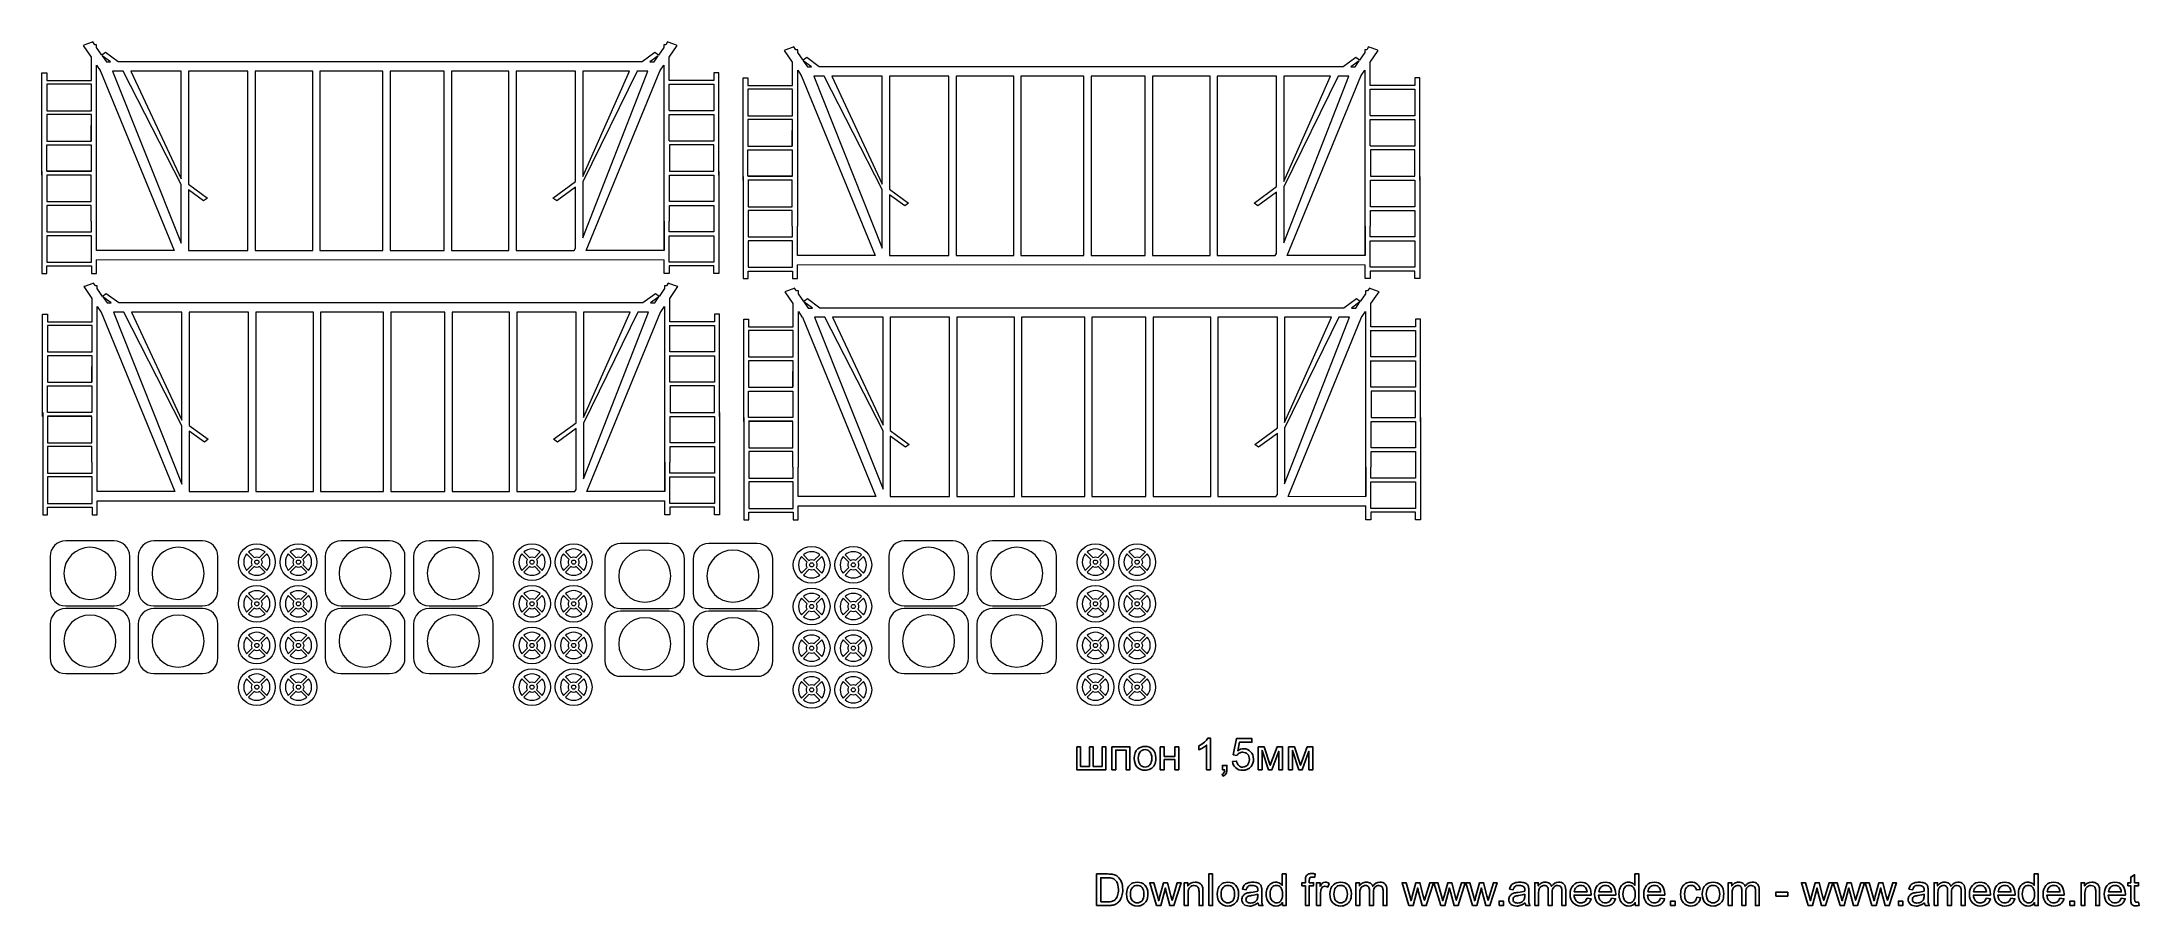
# Model space of a CAD drawing. Header units: millimetres. Extents: x -157 to 980, y -95 to 1044.
# Drawn here: x -156.6 to 246.2, y -94.8 to 71.1 of the extents above.
import ezdxf

# ---------------------------------------------------------------- set-up
doc = ezdxf.new("R2010")
doc.units = ezdxf.units.MM
doc.header["$MEASUREMENT"] = 0
doc.layers.add('Layer 1', color=7, linetype='Continuous')

msp = doc.modelspace()

# ---------------------------------------------------------------- linework, layer by layer
at = {"layer": 'Layer 1', "color": 1, "lineweight": 9}
for points, knots in [([(-36.0872, 63.6703), (-36.0872, 63.6703), (-36.0872, 68.1532), (-36.0872, 68.1532), (-36.0872, 68.1532), (-36.0872, 68.1532), (-34.5445, 70.4201), (-34.5445, 70.4201), (-34.5445, 70.4201), (-34.5445, 70.4201), (-34.8524, 70.5324), (-34.8524, 70.5324), (-34.8524, 70.5324), (-34.8524, 70.5324), (-36.0906, 70.982), (-36.0906, 70.982), (-36.0906, 70.982), (-36.0906, 70.982), (-36.4019, 71.0938), (-36.4019, 71.0938), (-36.4019, 71.0938), (-36.4019, 71.0938), (-36.7639, 70.562), (-36.7639, 70.562), (-36.7639, 70.562), (-36.7639, 70.562), (-37.1244, 70.562), (-37.1244, 70.562), (-37.1244, 70.562), (-37.1244, 70.562), (-37.1244, 70.0323), (-37.1244, 70.0323), (-37.1244, 70.0323), (-37.1244, 70.0323), (-38.1462, 68.5309), (-38.1462, 68.5309), (-38.1462, 68.5309), (-38.1462, 68.5309), (-38.8537, 69.0474), (-38.8537, 69.0474), (-38.8537, 69.0474), (-38.8537, 69.0474), (-41.2745, 67.2804), (-41.2745, 67.2804), (-41.2745, 67.2804), (-41.2745, 67.2804), (-141.9094, 67.2804), (-141.9094, 67.2804), (-141.9094, 67.2804), (-141.9094, 67.2804), (-144.3303, 69.0474), (-144.3303, 69.0474), (-144.3303, 69.0474), (-144.3303, 69.0474), (-145.0378, 68.5307), (-145.0378, 68.5307), (-145.0378, 68.5307), (-145.0378, 68.5307), (-146.0595, 70.0317), (-146.0595, 70.0317), (-146.0595, 70.0317), (-146.0595, 70.0317), (-146.0595, 70.562), (-146.0595, 70.562), (-146.0595, 70.562), (-146.0595, 70.562), (-146.4203, 70.562), (-146.4203, 70.562), (-146.4203, 70.562), (-146.4203, 70.562), (-146.7824, 71.0938), (-146.7824, 71.0938), (-146.7824, 71.0938), (-146.7824, 71.0938), (-147.0936, 70.982), (-147.0936, 70.982), (-147.0936, 70.982), (-147.0936, 70.982), (-148.3315, 70.5324), (-148.3315, 70.5324), (-148.3315, 70.5324), (-148.3315, 70.5324), (-148.6393, 70.4201), (-148.6393, 70.4201), (-148.6393, 70.4201), (-148.6393, 70.4201), (-147.0953, 68.1564), (-147.0953, 68.1564), (-147.0953, 68.1564), (-147.0953, 68.1564), (-147.0953, 63.6857), (-147.0953, 63.6857)], [0, 0, 0, 0, 0.04166667, 0.04166667, 0.04166667, 0.04166667, 0.08333333, 0.08333333, 0.08333333, 0.08333333, 0.125, 0.125, 0.125, 0.125, 0.16666667, 0.16666667, 0.16666667, 0.16666667, 0.20833333, 0.20833333, 0.20833333, 0.20833333, 0.25, 0.25, 0.25, 0.25, 0.29166667, 0.29166667, 0.29166667, 0.29166667, 0.33333333, 0.33333333, 0.33333333, 0.33333333, 0.375, 0.375, 0.375, 0.375, 0.41666667, 0.41666667, 0.41666667, 0.41666667, 0.45833333, 0.45833333, 0.45833333, 0.45833333, 0.5, 0.5, 0.5, 0.5, 0.54166667, 0.54166667, 0.54166667, 0.54166667, 0.58333333, 0.58333333, 0.58333333, 0.58333333, 0.625, 0.625, 0.625, 0.625, 0.66666667, 0.66666667, 0.66666667, 0.66666667, 0.70833333, 0.70833333, 0.70833333, 0.70833333, 0.75, 0.75, 0.75, 0.75, 0.79166667, 0.79166667, 0.79166667, 0.79166667, 0.83333333, 0.83333333, 0.83333333, 0.83333333, 0.875, 0.875, 0.875, 0.875, 0.91666667, 0.91666667, 0.91666667, 0.91666667, 1, 1, 1, 1]), ([(98.56, 62.7049), (98.56, 62.7049), (98.56, 67.1878), (98.56, 67.1878), (98.56, 67.1878), (98.56, 67.1878), (100.1027, 69.4547), (100.1027, 69.4547), (100.1027, 69.4547), (100.1027, 69.4547), (99.7948, 69.567), (99.7948, 69.567), (99.7948, 69.567), (99.7948, 69.567), (98.5566, 70.0166), (98.5566, 70.0166), (98.5566, 70.0166), (98.5566, 70.0166), (98.2453, 70.1284), (98.2453, 70.1284), (98.2453, 70.1284), (98.2453, 70.1284), (97.8833, 69.5966), (97.8833, 69.5966), (97.8833, 69.5966), (97.8833, 69.5966), (97.5228, 69.5966), (97.5228, 69.5966), (97.5228, 69.5966), (97.5228, 69.5966), (97.5228, 69.0669), (97.5228, 69.0669), (97.5228, 69.0669), (97.5228, 69.0669), (96.501, 67.5655), (96.501, 67.5655), (96.501, 67.5655), (96.501, 67.5655), (95.7935, 68.082), (95.7935, 68.082), (95.7935, 68.082), (95.7935, 68.082), (93.3727, 66.315), (93.3727, 66.315), (93.3727, 66.315), (93.3727, 66.315), (-7.2622, 66.315), (-7.2622, 66.315), (-7.2622, 66.315), (-7.2622, 66.315), (-9.6831, 68.082), (-9.6831, 68.082), (-9.6831, 68.082), (-9.6831, 68.082), (-10.3906, 67.5653), (-10.3906, 67.5653), (-10.3906, 67.5653), (-10.3906, 67.5653), (-11.4123, 69.0663), (-11.4123, 69.0663), (-11.4123, 69.0663), (-11.4123, 69.0663), (-11.4123, 69.5966), (-11.4123, 69.5966), (-11.4123, 69.5966), (-11.4123, 69.5966), (-11.7731, 69.5966), (-11.7731, 69.5966), (-11.7731, 69.5966), (-11.7731, 69.5966), (-12.1352, 70.1284), (-12.1352, 70.1284), (-12.1352, 70.1284), (-12.1352, 70.1284), (-12.4464, 70.0166), (-12.4464, 70.0166), (-12.4464, 70.0166), (-12.4464, 70.0166), (-13.6843, 69.567), (-13.6843, 69.567), (-13.6843, 69.567), (-13.6843, 69.567), (-13.9921, 69.4547), (-13.9921, 69.4547), (-13.9921, 69.4547), (-13.9921, 69.4547), (-12.4481, 67.191), (-12.4481, 67.191), (-12.4481, 67.191), (-12.4481, 67.191), (-12.4481, 62.7203), (-12.4481, 62.7203)], [0, 0, 0, 0, 0.04166667, 0.04166667, 0.04166667, 0.04166667, 0.08333333, 0.08333333, 0.08333333, 0.08333333, 0.125, 0.125, 0.125, 0.125, 0.16666667, 0.16666667, 0.16666667, 0.16666667, 0.20833333, 0.20833333, 0.20833333, 0.20833333, 0.25, 0.25, 0.25, 0.25, 0.29166667, 0.29166667, 0.29166667, 0.29166667, 0.33333333, 0.33333333, 0.33333333, 0.33333333, 0.375, 0.375, 0.375, 0.375, 0.41666667, 0.41666667, 0.41666667, 0.41666667, 0.45833333, 0.45833333, 0.45833333, 0.45833333, 0.5, 0.5, 0.5, 0.5, 0.54166667, 0.54166667, 0.54166667, 0.54166667, 0.58333333, 0.58333333, 0.58333333, 0.58333333, 0.625, 0.625, 0.625, 0.625, 0.66666667, 0.66666667, 0.66666667, 0.66666667, 0.70833333, 0.70833333, 0.70833333, 0.70833333, 0.75, 0.75, 0.75, 0.75, 0.79166667, 0.79166667, 0.79166667, 0.79166667, 0.83333333, 0.83333333, 0.83333333, 0.83333333, 0.875, 0.875, 0.875, 0.875, 0.91666667, 0.91666667, 0.91666667, 0.91666667, 1, 1, 1, 1]), ([(-156.5612, 45.5113), (-156.5612, 45.5113), (-156.5612, 65.1474), (-156.5612, 65.1474), (-156.5612, 65.1474), (-156.5612, 65.1474), (-155.6103, 65.1474), (-155.6103, 65.1474), (-155.6103, 65.1474), (-155.6103, 65.1474), (-155.6103, 63.6944), (-155.6103, 63.6944), (-155.6103, 63.6944), (-155.6103, 63.6944), (-147.0536, 63.6944), (-147.0536, 63.6944)], [0, 0, 0, 0, 0.2, 0.2, 0.2, 0.2, 0.4, 0.4, 0.4, 0.4, 0.6, 0.6, 0.6, 0.6, 1, 1, 1, 1]), ([(-146.0919, 31.0599), (-146.0919, 31.0599), (-146.0919, 36.7003), (-146.0919, 36.7003), (-146.0919, 36.7003), (-146.0919, 36.7003), (-146.0595, 36.7003), (-146.0595, 36.7003), (-146.0595, 36.7003), (-146.0595, 36.7003), (-146.0595, 66.6289), (-146.0595, 66.6289), (-146.0595, 66.6289), (-146.0595, 66.6289), (-145.368, 65.6127), (-145.368, 65.6127), (-145.368, 65.6127), (-145.368, 65.6127), (-145.368, 65.5134), (-145.368, 65.5134), (-145.368, 65.5134), (-145.368, 65.5134), (-145.3004, 65.5134), (-145.3004, 65.5134), (-145.3004, 65.5134), (-145.3004, 65.5134), (-131.165, 31.0733), (-131.165, 31.0733), (-131.165, 31.0733), (-131.165, 31.0733), (-146.0919, 31.0614), (-146.0919, 31.0614)], [0, 0, 0, 0, 0.11111111, 0.11111111, 0.11111111, 0.11111111, 0.22222222, 0.22222222, 0.22222222, 0.22222222, 0.33333333, 0.33333333, 0.33333333, 0.33333333, 0.44444444, 0.44444444, 0.44444444, 0.44444444, 0.55555556, 0.55555556, 0.55555556, 0.55555556, 0.66666667, 0.66666667, 0.66666667, 0.66666667, 0.77777778, 0.77777778, 0.77777778, 0.77777778, 1, 1, 1, 1]), ([(-143.3762, 67.2804), (-143.3762, 67.2804), (-144.1868, 67.2804), (-144.1868, 67.2804), (-144.1868, 67.2804), (-144.1868, 67.2804), (-144.9871, 68.4563), (-144.9871, 68.4563), (-144.9871, 68.4563), (-144.9871, 68.4563), (-143.3762, 67.2804), (-143.3762, 67.2804)], [0, 0, 0, 0, 0.25, 0.25, 0.25, 0.25, 0.5, 0.5, 0.5, 0.5, 1, 1, 1, 1]), ([(-142.9841, 65.5134), (-142.9841, 65.5134), (-140.9552, 65.5134), (-140.9552, 65.5134), (-140.9552, 65.5134), (-140.9552, 65.5134), (-129.8058, 43.7077), (-129.8058, 43.7077), (-129.8058, 43.7077), (-129.8058, 43.7077), (-129.8058, 32.4838), (-129.8058, 32.4838), (-129.8058, 32.4838), (-129.8058, 32.4838), (-142.9841, 65.5134), (-142.9841, 65.5134)], [0, 0, 0, 0, 0.2, 0.2, 0.2, 0.2, 0.4, 0.4, 0.4, 0.4, 0.6, 0.6, 0.6, 0.6, 1, 1, 1, 1]), ([(-139.4887, 65.5134), (-139.4887, 65.5134), (-129.8058, 65.5134), (-129.8058, 65.5134), (-129.8058, 65.5134), (-129.8058, 65.5134), (-129.8058, 44.7783), (-129.8058, 44.7783), (-129.8058, 44.7783), (-129.8058, 44.7783), (-139.4887, 65.5134), (-139.4887, 65.5134)], [0, 0, 0, 0, 0.25, 0.25, 0.25, 0.25, 0.5, 0.5, 0.5, 0.5, 1, 1, 1, 1]), ([(-117.0103, 31.0733), (-117.0103, 31.0733), (-128.4225, 31.0733), (-128.4225, 31.0733), (-128.4225, 31.0733), (-128.4225, 31.0733), (-128.4225, 42.698), (-128.4225, 42.698), (-128.4225, 42.698), (-128.4225, 42.698), (-125.5002, 40.565), (-125.5002, 40.565), (-125.5002, 40.565), (-125.5002, 40.565), (-124.7671, 41.1005), (-124.7671, 41.1005), (-124.7671, 41.1005), (-124.7671, 41.1005), (-128.4225, 43.7686), (-128.4225, 43.7686), (-128.4225, 43.7686), (-128.4225, 43.7686), (-128.4225, 65.5134), (-128.4225, 65.5134), (-128.4225, 65.5134), (-128.4225, 65.5134), (-117.0103, 65.5134), (-117.0103, 65.5134), (-117.0103, 65.5134), (-117.0103, 65.5134), (-117.0103, 31.0733), (-117.0103, 31.0733)], [0, 0, 0, 0, 0.11111111, 0.11111111, 0.11111111, 0.11111111, 0.22222222, 0.22222222, 0.22222222, 0.22222222, 0.33333333, 0.33333333, 0.33333333, 0.33333333, 0.44444444, 0.44444444, 0.44444444, 0.44444444, 0.55555556, 0.55555556, 0.55555556, 0.55555556, 0.66666667, 0.66666667, 0.66666667, 0.66666667, 0.77777778, 0.77777778, 0.77777778, 0.77777778, 1, 1, 1, 1]), ([(-104.5605, 31.0733), (-104.5605, 31.0733), (-115.6268, 31.0733), (-115.6268, 31.0733), (-115.6268, 31.0733), (-115.6268, 31.0733), (-115.6268, 65.5134), (-115.6268, 65.5134), (-115.6268, 65.5134), (-115.6268, 65.5134), (-104.5605, 65.5134), (-104.5605, 65.5134), (-104.5605, 65.5134), (-104.5605, 65.5134), (-104.5605, 31.0733), (-104.5605, 31.0733)], [0, 0, 0, 0, 0.2, 0.2, 0.2, 0.2, 0.4, 0.4, 0.4, 0.4, 0.6, 0.6, 0.6, 0.6, 1, 1, 1, 1]), ([(-91.0732, 31.0733), (-91.0732, 31.0733), (-103.1771, 31.0733), (-103.1771, 31.0733), (-103.1771, 31.0733), (-103.1771, 31.0733), (-103.1771, 65.5134), (-103.1771, 65.5134), (-103.1771, 65.5134), (-103.1771, 65.5134), (-91.0732, 65.5134), (-91.0732, 65.5134), (-91.0732, 65.5134), (-91.0732, 65.5134), (-91.0732, 31.0733), (-91.0732, 31.0733)], [0, 0, 0, 0, 0.2, 0.2, 0.2, 0.2, 0.4, 0.4, 0.4, 0.4, 0.6, 0.6, 0.6, 0.6, 1, 1, 1, 1]), ([(-79.3152, 31.0733), (-79.3152, 31.0733), (-89.6901, 31.0733), (-89.6901, 31.0733), (-89.6901, 31.0733), (-89.6901, 31.0733), (-89.6901, 65.5134), (-89.6901, 65.5134), (-89.6901, 65.5134), (-89.6901, 65.5134), (-79.3152, 65.5134), (-79.3152, 65.5134), (-79.3152, 65.5134), (-79.3152, 65.5134), (-79.3152, 31.0733), (-79.3152, 31.0733)], [0, 0, 0, 0, 0.2, 0.2, 0.2, 0.2, 0.4, 0.4, 0.4, 0.4, 0.6, 0.6, 0.6, 0.6, 1, 1, 1, 1]), ([(-66.8655, 31.0733), (-66.8655, 31.0733), (-77.9317, 31.0733), (-77.9317, 31.0733), (-77.9317, 31.0733), (-77.9317, 31.0733), (-77.9317, 65.5134), (-77.9317, 65.5134), (-77.9317, 65.5134), (-77.9317, 65.5134), (-66.8655, 65.5134), (-66.8655, 65.5134), (-66.8655, 65.5134), (-66.8655, 65.5134), (-66.8655, 31.0733), (-66.8655, 31.0733)], [0, 0, 0, 0, 0.2, 0.2, 0.2, 0.2, 0.4, 0.4, 0.4, 0.4, 0.6, 0.6, 0.6, 0.6, 1, 1, 1, 1]), ([(-54.3382, 31.0733), (-54.3382, 31.0733), (-65.482, 31.0733), (-65.482, 31.0733), (-65.482, 31.0733), (-65.482, 31.0733), (-65.482, 65.5134), (-65.482, 65.5134), (-65.482, 65.5134), (-65.482, 65.5134), (-54.07, 65.5134), (-54.07, 65.5134), (-54.07, 65.5134), (-54.07, 65.5134), (-54.07, 44.2733), (-54.07, 44.2733), (-54.07, 44.2733), (-54.07, 44.2733), (-58.4169, 41.1005), (-58.4169, 41.1005), (-58.4169, 41.1005), (-58.4169, 41.1005), (-57.6839, 40.565), (-57.6839, 40.565), (-57.6839, 40.565), (-57.6839, 40.565), (-54.07, 43.2028), (-54.07, 43.2028), (-54.07, 43.2028), (-54.07, 43.2028), (-54.07, 31.4674), (-54.07, 31.4674), (-54.07, 31.4674), (-54.07, 31.4674), (-54.3382, 31.0733), (-54.3382, 31.0733)], [0, 0, 0, 0, 0.1, 0.1, 0.1, 0.1, 0.2, 0.2, 0.2, 0.2, 0.3, 0.3, 0.3, 0.3, 0.4, 0.4, 0.4, 0.4, 0.5, 0.5, 0.5, 0.5, 0.6, 0.6, 0.6, 0.6, 0.7, 0.7, 0.7, 0.7, 0.8, 0.8, 0.8, 0.8, 1, 1, 1, 1]), ([(-52.6865, 65.5134), (-52.6865, 65.5134), (-43.6953, 65.5134), (-43.6953, 65.5134), (-43.6953, 65.5134), (-43.6953, 65.5134), (-52.6865, 45.2832), (-52.6865, 45.2832), (-52.6865, 45.2832), (-52.6865, 45.2832), (-52.6865, 65.5134), (-52.6865, 65.5134)], [0, 0, 0, 0, 0.25, 0.25, 0.25, 0.25, 0.5, 0.5, 0.5, 0.5, 1, 1, 1, 1]), ([(-42.2286, 65.5134), (-42.2286, 65.5134), (-40.1999, 65.5134), (-40.1999, 65.5134), (-40.1999, 65.5134), (-40.1999, 65.5134), (-52.6865, 33.5001), (-52.6865, 33.5001), (-52.6865, 33.5001), (-52.6865, 33.5001), (-52.6865, 44.2126), (-52.6865, 44.2126), (-52.6865, 44.2126), (-52.6865, 44.2126), (-42.2286, 65.5134), (-42.2286, 65.5134)], [0, 0, 0, 0, 0.2, 0.2, 0.2, 0.2, 0.4, 0.4, 0.4, 0.4, 0.6, 0.6, 0.6, 0.6, 1, 1, 1, 1]), ([(-37.046, 31.0532), (-37.046, 31.0532), (-52.0194, 31.0733), (-52.0194, 31.0733), (-52.0194, 31.0733), (-52.0194, 31.0733), (-37.8835, 65.5134), (-37.8835, 65.5134), (-37.8835, 65.5134), (-37.8835, 65.5134), (-37.8161, 65.5134), (-37.8161, 65.5134), (-37.8161, 65.5134), (-37.8161, 65.5134), (-37.8161, 65.6125), (-37.8161, 65.6125), (-37.8161, 65.6125), (-37.8161, 65.6125), (-37.1244, 66.629), (-37.1244, 66.629), (-37.1244, 66.629), (-37.1244, 66.629), (-37.1244, 36.7003), (-37.1244, 36.7003)], [0, 0, 0, 0, 0.14285714, 0.14285714, 0.14285714, 0.14285714, 0.28571429, 0.28571429, 0.28571429, 0.28571429, 0.42857143, 0.42857143, 0.42857143, 0.42857143, 0.57142857, 0.57142857, 0.57142857, 0.57142857, 0.71428571, 0.71428571, 0.71428571, 0.71428571, 1, 1, 1, 1]), ([(-38.9973, 67.2804), (-38.9973, 67.2804), (-39.8077, 67.2804), (-39.8077, 67.2804), (-39.8077, 67.2804), (-39.8077, 67.2804), (-38.1973, 68.4558), (-38.1973, 68.4558), (-38.1973, 68.4558), (-38.1973, 68.4558), (-38.9973, 67.2804), (-38.9973, 67.2804)], [0, 0, 0, 0, 0.25, 0.25, 0.25, 0.25, 0.5, 0.5, 0.5, 0.5, 1, 1, 1, 1]), ([(-26.5767, 45.5113), (-26.5767, 45.5113), (-26.5767, 65.1474), (-26.5767, 65.1474), (-26.5767, 65.1474), (-26.5767, 65.1474), (-27.5276, 65.1474), (-27.5276, 65.1474), (-27.5276, 65.1474), (-27.5276, 65.1474), (-27.5276, 63.6944), (-27.5276, 63.6944), (-27.5276, 63.6944), (-27.5276, 63.6944), (-36.0843, 63.6944), (-36.0843, 63.6944)], [0, 0, 0, 0, 0.2, 0.2, 0.2, 0.2, 0.4, 0.4, 0.4, 0.4, 0.6, 0.6, 0.6, 0.6, 1, 1, 1, 1]), ([(-11.4447, 30.0945), (-11.4447, 30.0945), (-11.4447, 35.7349), (-11.4447, 35.7349), (-11.4447, 35.7349), (-11.4447, 35.7349), (-11.4123, 35.7349), (-11.4123, 35.7349), (-11.4123, 35.7349), (-11.4123, 35.7349), (-11.4123, 65.6635), (-11.4123, 65.6635), (-11.4123, 65.6635), (-11.4123, 65.6635), (-10.7208, 64.6473), (-10.7208, 64.6473), (-10.7208, 64.6473), (-10.7208, 64.6473), (-10.7208, 64.548), (-10.7208, 64.548), (-10.7208, 64.548), (-10.7208, 64.548), (-10.6532, 64.548), (-10.6532, 64.548), (-10.6532, 64.548), (-10.6532, 64.548), (3.4822, 30.1079), (3.4822, 30.1079), (3.4822, 30.1079), (3.4822, 30.1079), (-11.4447, 30.096), (-11.4447, 30.096)], [0, 0, 0, 0, 0.11111111, 0.11111111, 0.11111111, 0.11111111, 0.22222222, 0.22222222, 0.22222222, 0.22222222, 0.33333333, 0.33333333, 0.33333333, 0.33333333, 0.44444444, 0.44444444, 0.44444444, 0.44444444, 0.55555556, 0.55555556, 0.55555556, 0.55555556, 0.66666667, 0.66666667, 0.66666667, 0.66666667, 0.77777778, 0.77777778, 0.77777778, 0.77777778, 1, 1, 1, 1]), ([(-8.729, 66.315), (-8.729, 66.315), (-9.5396, 66.315), (-9.5396, 66.315), (-9.5396, 66.315), (-9.5396, 66.315), (-10.3399, 67.4909), (-10.3399, 67.4909), (-10.3399, 67.4909), (-10.3399, 67.4909), (-8.729, 66.315), (-8.729, 66.315)], [0, 0, 0, 0, 0.25, 0.25, 0.25, 0.25, 0.5, 0.5, 0.5, 0.5, 1, 1, 1, 1]), ([(-8.3369, 64.548), (-8.3369, 64.548), (-6.308, 64.548), (-6.308, 64.548), (-6.308, 64.548), (-6.308, 64.548), (4.8414, 42.7423), (4.8414, 42.7423), (4.8414, 42.7423), (4.8414, 42.7423), (4.8414, 31.5184), (4.8414, 31.5184), (4.8414, 31.5184), (4.8414, 31.5184), (-8.3369, 64.548), (-8.3369, 64.548)], [0, 0, 0, 0, 0.2, 0.2, 0.2, 0.2, 0.4, 0.4, 0.4, 0.4, 0.6, 0.6, 0.6, 0.6, 1, 1, 1, 1]), ([(-4.8415, 64.548), (-4.8415, 64.548), (4.8414, 64.548), (4.8414, 64.548), (4.8414, 64.548), (4.8414, 64.548), (4.8414, 43.8129), (4.8414, 43.8129), (4.8414, 43.8129), (4.8414, 43.8129), (-4.8415, 64.548), (-4.8415, 64.548)], [0, 0, 0, 0, 0.25, 0.25, 0.25, 0.25, 0.5, 0.5, 0.5, 0.5, 1, 1, 1, 1]), ([(17.6369, 30.1079), (17.6369, 30.1079), (6.2247, 30.1079), (6.2247, 30.1079), (6.2247, 30.1079), (6.2247, 30.1079), (6.2247, 41.7326), (6.2247, 41.7326), (6.2247, 41.7326), (6.2247, 41.7326), (9.147, 39.5996), (9.147, 39.5996), (9.147, 39.5996), (9.147, 39.5996), (9.8801, 40.1351), (9.8801, 40.1351), (9.8801, 40.1351), (9.8801, 40.1351), (6.2247, 42.8032), (6.2247, 42.8032), (6.2247, 42.8032), (6.2247, 42.8032), (6.2247, 64.548), (6.2247, 64.548), (6.2247, 64.548), (6.2247, 64.548), (17.6369, 64.548), (17.6369, 64.548), (17.6369, 64.548), (17.6369, 64.548), (17.6369, 30.1079), (17.6369, 30.1079)], [0, 0, 0, 0, 0.11111111, 0.11111111, 0.11111111, 0.11111111, 0.22222222, 0.22222222, 0.22222222, 0.22222222, 0.33333333, 0.33333333, 0.33333333, 0.33333333, 0.44444444, 0.44444444, 0.44444444, 0.44444444, 0.55555556, 0.55555556, 0.55555556, 0.55555556, 0.66666667, 0.66666667, 0.66666667, 0.66666667, 0.77777778, 0.77777778, 0.77777778, 0.77777778, 1, 1, 1, 1]), ([(30.0867, 30.1079), (30.0867, 30.1079), (19.0204, 30.1079), (19.0204, 30.1079), (19.0204, 30.1079), (19.0204, 30.1079), (19.0204, 64.548), (19.0204, 64.548), (19.0204, 64.548), (19.0204, 64.548), (30.0867, 64.548), (30.0867, 64.548), (30.0867, 64.548), (30.0867, 64.548), (30.0867, 30.1079), (30.0867, 30.1079)], [0, 0, 0, 0, 0.2, 0.2, 0.2, 0.2, 0.4, 0.4, 0.4, 0.4, 0.6, 0.6, 0.6, 0.6, 1, 1, 1, 1]), ([(43.574, 30.1079), (43.574, 30.1079), (31.4701, 30.1079), (31.4701, 30.1079), (31.4701, 30.1079), (31.4701, 30.1079), (31.4701, 64.548), (31.4701, 64.548), (31.4701, 64.548), (31.4701, 64.548), (43.574, 64.548), (43.574, 64.548), (43.574, 64.548), (43.574, 64.548), (43.574, 30.1079), (43.574, 30.1079)], [0, 0, 0, 0, 0.2, 0.2, 0.2, 0.2, 0.4, 0.4, 0.4, 0.4, 0.6, 0.6, 0.6, 0.6, 1, 1, 1, 1]), ([(55.332, 30.1079), (55.332, 30.1079), (44.9571, 30.1079), (44.9571, 30.1079), (44.9571, 30.1079), (44.9571, 30.1079), (44.9571, 64.548), (44.9571, 64.548), (44.9571, 64.548), (44.9571, 64.548), (55.332, 64.548), (55.332, 64.548), (55.332, 64.548), (55.332, 64.548), (55.332, 30.1079), (55.332, 30.1079)], [0, 0, 0, 0, 0.2, 0.2, 0.2, 0.2, 0.4, 0.4, 0.4, 0.4, 0.6, 0.6, 0.6, 0.6, 1, 1, 1, 1]), ([(67.7817, 30.1079), (67.7817, 30.1079), (56.7155, 30.1079), (56.7155, 30.1079), (56.7155, 30.1079), (56.7155, 30.1079), (56.7155, 64.548), (56.7155, 64.548), (56.7155, 64.548), (56.7155, 64.548), (67.7817, 64.548), (67.7817, 64.548), (67.7817, 64.548), (67.7817, 64.548), (67.7817, 30.1079), (67.7817, 30.1079)], [0, 0, 0, 0, 0.2, 0.2, 0.2, 0.2, 0.4, 0.4, 0.4, 0.4, 0.6, 0.6, 0.6, 0.6, 1, 1, 1, 1]), ([(80.309, 30.1079), (80.309, 30.1079), (69.1652, 30.1079), (69.1652, 30.1079), (69.1652, 30.1079), (69.1652, 30.1079), (69.1652, 64.548), (69.1652, 64.548), (69.1652, 64.548), (69.1652, 64.548), (80.5772, 64.548), (80.5772, 64.548), (80.5772, 64.548), (80.5772, 64.548), (80.5772, 43.3079), (80.5772, 43.3079), (80.5772, 43.3079), (80.5772, 43.3079), (76.2303, 40.1351), (76.2303, 40.1351), (76.2303, 40.1351), (76.2303, 40.1351), (76.9633, 39.5996), (76.9633, 39.5996), (76.9633, 39.5996), (76.9633, 39.5996), (80.5772, 42.2374), (80.5772, 42.2374), (80.5772, 42.2374), (80.5772, 42.2374), (80.5772, 30.502), (80.5772, 30.502), (80.5772, 30.502), (80.5772, 30.502), (80.309, 30.1079), (80.309, 30.1079)], [0, 0, 0, 0, 0.1, 0.1, 0.1, 0.1, 0.2, 0.2, 0.2, 0.2, 0.3, 0.3, 0.3, 0.3, 0.4, 0.4, 0.4, 0.4, 0.5, 0.5, 0.5, 0.5, 0.6, 0.6, 0.6, 0.6, 0.7, 0.7, 0.7, 0.7, 0.8, 0.8, 0.8, 0.8, 1, 1, 1, 1]), ([(81.9607, 64.548), (81.9607, 64.548), (90.9519, 64.548), (90.9519, 64.548), (90.9519, 64.548), (90.9519, 64.548), (81.9607, 44.3178), (81.9607, 44.3178), (81.9607, 44.3178), (81.9607, 44.3178), (81.9607, 64.548), (81.9607, 64.548)], [0, 0, 0, 0, 0.25, 0.25, 0.25, 0.25, 0.5, 0.5, 0.5, 0.5, 1, 1, 1, 1]), ([(92.4186, 64.548), (92.4186, 64.548), (94.4473, 64.548), (94.4473, 64.548), (94.4473, 64.548), (94.4473, 64.548), (81.9607, 32.5347), (81.9607, 32.5347), (81.9607, 32.5347), (81.9607, 32.5347), (81.9607, 43.2472), (81.9607, 43.2472), (81.9607, 43.2472), (81.9607, 43.2472), (92.4186, 64.548), (92.4186, 64.548)], [0, 0, 0, 0, 0.2, 0.2, 0.2, 0.2, 0.4, 0.4, 0.4, 0.4, 0.6, 0.6, 0.6, 0.6, 1, 1, 1, 1]), ([(97.6012, 30.0878), (97.6012, 30.0878), (82.6278, 30.1079), (82.6278, 30.1079), (82.6278, 30.1079), (82.6278, 30.1079), (96.7637, 64.548), (96.7637, 64.548), (96.7637, 64.548), (96.7637, 64.548), (96.8311, 64.548), (96.8311, 64.548), (96.8311, 64.548), (96.8311, 64.548), (96.8311, 64.6471), (96.8311, 64.6471), (96.8311, 64.6471), (96.8311, 64.6471), (97.5228, 65.6636), (97.5228, 65.6636), (97.5228, 65.6636), (97.5228, 65.6636), (97.5228, 35.7349), (97.5228, 35.7349)], [0, 0, 0, 0, 0.14285714, 0.14285714, 0.14285714, 0.14285714, 0.28571429, 0.28571429, 0.28571429, 0.28571429, 0.42857143, 0.42857143, 0.42857143, 0.42857143, 0.57142857, 0.57142857, 0.57142857, 0.57142857, 0.71428571, 0.71428571, 0.71428571, 0.71428571, 1, 1, 1, 1]), ([(95.6499, 66.315), (95.6499, 66.315), (94.8395, 66.315), (94.8395, 66.315), (94.8395, 66.315), (94.8395, 66.315), (96.4499, 67.4904), (96.4499, 67.4904), (96.4499, 67.4904), (96.4499, 67.4904), (95.6499, 66.315), (95.6499, 66.315)], [0, 0, 0, 0, 0.25, 0.25, 0.25, 0.25, 0.5, 0.5, 0.5, 0.5, 1, 1, 1, 1]), ([(-147.0536, 62.9678), (-147.0536, 62.9678), (-155.6103, 62.9678), (-155.6103, 62.9678), (-155.6103, 62.9678), (-155.6103, 62.9678), (-155.6103, 57.8816), (-155.6103, 57.8816), (-155.6103, 57.8816), (-155.6103, 57.8816), (-147.0536, 57.8816), (-147.0536, 57.8816)], [0, 0, 0, 0, 0.25, 0.25, 0.25, 0.25, 0.5, 0.5, 0.5, 0.5, 1, 1, 1, 1]), ([(-36.0843, 62.9678), (-36.0843, 62.9678), (-27.5276, 62.9678), (-27.5276, 62.9678), (-27.5276, 62.9678), (-27.5276, 62.9678), (-27.5276, 57.8816), (-27.5276, 57.8816), (-27.5276, 57.8816), (-27.5276, 57.8816), (-36.0843, 57.8816), (-36.0843, 57.8816)], [0, 0, 0, 0, 0.25, 0.25, 0.25, 0.25, 0.5, 0.5, 0.5, 0.5, 1, 1, 1, 1]), ([(-21.914, 44.5459), (-21.914, 44.5459), (-21.914, 64.182), (-21.914, 64.182), (-21.914, 64.182), (-21.914, 64.182), (-20.9631, 64.182), (-20.9631, 64.182), (-20.9631, 64.182), (-20.9631, 64.182), (-20.9631, 62.729), (-20.9631, 62.729), (-20.9631, 62.729), (-20.9631, 62.729), (-12.4064, 62.729), (-12.4064, 62.729)], [0, 0, 0, 0, 0.2, 0.2, 0.2, 0.2, 0.4, 0.4, 0.4, 0.4, 0.6, 0.6, 0.6, 0.6, 1, 1, 1, 1]), ([(-12.4064, 62.0024), (-12.4064, 62.0024), (-20.9631, 62.0024), (-20.9631, 62.0024), (-20.9631, 62.0024), (-20.9631, 62.0024), (-20.9631, 56.9162), (-20.9631, 56.9162), (-20.9631, 56.9162), (-20.9631, 56.9162), (-12.4064, 56.9162), (-12.4064, 56.9162)], [0, 0, 0, 0, 0.25, 0.25, 0.25, 0.25, 0.5, 0.5, 0.5, 0.5, 1, 1, 1, 1]), ([(108.0705, 44.5459), (108.0705, 44.5459), (108.0705, 64.182), (108.0705, 64.182), (108.0705, 64.182), (108.0705, 64.182), (107.1196, 64.182), (107.1196, 64.182), (107.1196, 64.182), (107.1196, 64.182), (107.1196, 62.729), (107.1196, 62.729), (107.1196, 62.729), (107.1196, 62.729), (98.5629, 62.729), (98.5629, 62.729)], [0, 0, 0, 0, 0.2, 0.2, 0.2, 0.2, 0.4, 0.4, 0.4, 0.4, 0.6, 0.6, 0.6, 0.6, 1, 1, 1, 1]), ([(98.5629, 62.0024), (98.5629, 62.0024), (107.1196, 62.0024), (107.1196, 62.0024), (107.1196, 62.0024), (107.1196, 62.0024), (107.1196, 56.9162), (107.1196, 56.9162), (107.1196, 56.9162), (107.1196, 56.9162), (98.5629, 56.9162), (98.5629, 56.9162)], [0, 0, 0, 0, 0.25, 0.25, 0.25, 0.25, 0.5, 0.5, 0.5, 0.5, 1, 1, 1, 1]), ([(-147.0536, 57.1552), (-147.0536, 57.1552), (-155.6103, 57.1552), (-155.6103, 57.1552), (-155.6103, 57.1552), (-155.6103, 57.1552), (-155.6103, 52.0692), (-155.6103, 52.0692), (-155.6103, 52.0692), (-155.6103, 52.0692), (-147.1075, 52.0692), (-147.1075, 52.0692), (-147.1075, 52.0692), (-147.1075, 52.0692), (-147.1075, 55.0701), (-147.1075, 55.0701), (-147.1075, 55.0701), (-147.1075, 55.0701), (-147.0536, 55.0701), (-147.0536, 55.0701)], [0, 0, 0, 0, 0.16666667, 0.16666667, 0.16666667, 0.16666667, 0.33333333, 0.33333333, 0.33333333, 0.33333333, 0.5, 0.5, 0.5, 0.5, 0.66666667, 0.66666667, 0.66666667, 0.66666667, 1, 1, 1, 1]), ([(-36.0843, 57.1552), (-36.0843, 57.1552), (-27.5276, 57.1552), (-27.5276, 57.1552), (-27.5276, 57.1552), (-27.5276, 57.1552), (-27.5276, 52.0692), (-27.5276, 52.0692), (-27.5276, 52.0692), (-27.5276, 52.0692), (-36.1264, 52.0692), (-36.1264, 52.0692)], [0, 0, 0, 0, 0.25, 0.25, 0.25, 0.25, 0.5, 0.5, 0.5, 0.5, 1, 1, 1, 1]), ([(-12.4064, 56.1898), (-12.4064, 56.1898), (-20.9631, 56.1898), (-20.9631, 56.1898), (-20.9631, 56.1898), (-20.9631, 56.1898), (-20.9631, 51.1038), (-20.9631, 51.1038), (-20.9631, 51.1038), (-20.9631, 51.1038), (-12.4603, 51.1038), (-12.4603, 51.1038), (-12.4603, 51.1038), (-12.4603, 51.1038), (-12.4603, 54.1047), (-12.4603, 54.1047), (-12.4603, 54.1047), (-12.4603, 54.1047), (-12.4064, 54.1047), (-12.4064, 54.1047)], [0, 0, 0, 0, 0.16666667, 0.16666667, 0.16666667, 0.16666667, 0.33333333, 0.33333333, 0.33333333, 0.33333333, 0.5, 0.5, 0.5, 0.5, 0.66666667, 0.66666667, 0.66666667, 0.66666667, 1, 1, 1, 1]), ([(98.5629, 56.1898), (98.5629, 56.1898), (107.1196, 56.1898), (107.1196, 56.1898), (107.1196, 56.1898), (107.1196, 56.1898), (107.1196, 51.1038), (107.1196, 51.1038), (107.1196, 51.1038), (107.1196, 51.1038), (98.5208, 51.1038), (98.5208, 51.1038)], [0, 0, 0, 0, 0.25, 0.25, 0.25, 0.25, 0.5, 0.5, 0.5, 0.5, 1, 1, 1, 1]), ([(-147.1075, 46.2567), (-147.1075, 46.2567), (-147.1075, 51.3425), (-147.1075, 51.3425), (-147.1075, 51.3425), (-147.1075, 51.3425), (-155.6103, 51.3425), (-155.6103, 51.3425), (-155.6103, 51.3425), (-155.6103, 51.3425), (-155.6103, 46.2567), (-155.6103, 46.2567), (-155.6103, 46.2567), (-155.6103, 46.2567), (-147.1075, 46.2567), (-147.1075, 46.2567)], [0, 0, 0, 0, 0.2, 0.2, 0.2, 0.2, 0.4, 0.4, 0.4, 0.4, 0.6, 0.6, 0.6, 0.6, 1, 1, 1, 1]), ([(-147.0972, 51.3325), (-147.0972, 51.3325), (-147.0972, 46.2404), (-147.0972, 46.2404), (-147.0972, 46.2404), (-147.0972, 46.2404), (-155.5999, 46.2404), (-155.5999, 46.2404)], [0, 0, 0, 0, 0.33333333, 0.33333333, 0.33333333, 0.33333333, 1, 1, 1, 1]), ([(-36.0304, 46.2567), (-36.0304, 46.2567), (-36.0304, 51.3425), (-36.0304, 51.3425), (-36.0304, 51.3425), (-36.0304, 51.3425), (-27.5276, 51.3425), (-27.5276, 51.3425), (-27.5276, 51.3425), (-27.5276, 51.3425), (-27.5276, 46.2567), (-27.5276, 46.2567), (-27.5276, 46.2567), (-27.5276, 46.2567), (-36.0304, 46.2567), (-36.0304, 46.2567)], [0, 0, 0, 0, 0.2, 0.2, 0.2, 0.2, 0.4, 0.4, 0.4, 0.4, 0.6, 0.6, 0.6, 0.6, 1, 1, 1, 1]), ([(-12.4603, 45.2913), (-12.4603, 45.2913), (-12.4603, 50.3771), (-12.4603, 50.3771), (-12.4603, 50.3771), (-12.4603, 50.3771), (-20.9631, 50.3771), (-20.9631, 50.3771), (-20.9631, 50.3771), (-20.9631, 50.3771), (-20.9631, 45.2913), (-20.9631, 45.2913), (-20.9631, 45.2913), (-20.9631, 45.2913), (-12.4603, 45.2913), (-12.4603, 45.2913)], [0, 0, 0, 0, 0.2, 0.2, 0.2, 0.2, 0.4, 0.4, 0.4, 0.4, 0.6, 0.6, 0.6, 0.6, 1, 1, 1, 1]), ([(-12.45, 50.3671), (-12.45, 50.3671), (-12.45, 45.275), (-12.45, 45.275), (-12.45, 45.275), (-12.45, 45.275), (-20.9527, 45.275), (-20.9527, 45.275)], [0, 0, 0, 0, 0.33333333, 0.33333333, 0.33333333, 0.33333333, 1, 1, 1, 1]), ([(98.6168, 45.2913), (98.6168, 45.2913), (98.6168, 50.3771), (98.6168, 50.3771), (98.6168, 50.3771), (98.6168, 50.3771), (107.1196, 50.3771), (107.1196, 50.3771), (107.1196, 50.3771), (107.1196, 50.3771), (107.1196, 45.2913), (107.1196, 45.2913), (107.1196, 45.2913), (107.1196, 45.2913), (98.6168, 45.2913), (98.6168, 45.2913)], [0, 0, 0, 0, 0.2, 0.2, 0.2, 0.2, 0.4, 0.4, 0.4, 0.4, 0.6, 0.6, 0.6, 0.6, 1, 1, 1, 1]), ([(-156.5507, 46.2403), (-156.5507, 46.2403), (-156.5507, 26.623), (-156.5507, 26.623), (-156.5507, 26.623), (-156.5507, 26.623), (-155.5999, 26.623), (-155.5999, 26.623), (-155.5999, 26.623), (-155.5999, 26.623), (-155.5999, 28.076), (-155.5999, 28.076), (-155.5999, 28.076), (-155.5999, 28.076), (-147.0431, 28.076), (-147.0431, 28.076), (-147.0431, 28.076), (-147.0431, 28.076), (-147.0431, 26.623), (-147.0431, 26.623), (-147.0431, 26.623), (-147.0431, 26.623), (-146.0919, 26.623), (-146.0919, 26.623), (-146.0919, 26.623), (-146.0919, 26.623), (-146.0919, 29.2862), (-146.0919, 29.2862)], [0, 0, 0, 0, 0.125, 0.125, 0.125, 0.125, 0.25, 0.25, 0.25, 0.25, 0.375, 0.375, 0.375, 0.375, 0.5, 0.5, 0.5, 0.5, 0.625, 0.625, 0.625, 0.625, 0.75, 0.75, 0.75, 0.75, 1, 1, 1, 1]), ([(-147.0972, 45.5137), (-147.0972, 45.5137), (-147.0972, 40.4279), (-147.0972, 40.4279), (-147.0972, 40.4279), (-147.0972, 40.4279), (-155.5999, 40.4279), (-155.5999, 40.4279), (-155.5999, 40.4279), (-155.5999, 40.4279), (-155.5999, 45.5137), (-155.5999, 45.5137), (-155.5999, 45.5137), (-155.5999, 45.5137), (-147.0972, 45.5137), (-147.0972, 45.5137)], [0, 0, 0, 0, 0.2, 0.2, 0.2, 0.2, 0.4, 0.4, 0.4, 0.4, 0.6, 0.6, 0.6, 0.6, 1, 1, 1, 1]), ([(-26.5872, 46.2403), (-26.5872, 46.2403), (-26.5872, 26.623), (-26.5872, 26.623), (-26.5872, 26.623), (-26.5872, 26.623), (-27.538, 26.623), (-27.538, 26.623), (-27.538, 26.623), (-27.538, 26.623), (-27.538, 28.076), (-27.538, 28.076), (-27.538, 28.076), (-27.538, 28.076), (-36.0948, 28.076), (-36.0948, 28.076), (-36.0948, 28.076), (-36.0948, 28.076), (-36.0948, 26.623), (-36.0948, 26.623), (-36.0948, 26.623), (-36.0948, 26.623), (-37.046, 26.623), (-37.046, 26.623), (-37.046, 26.623), (-37.046, 26.623), (-37.046, 29.2862), (-37.046, 29.2862)], [0, 0, 0, 0, 0.125, 0.125, 0.125, 0.125, 0.25, 0.25, 0.25, 0.25, 0.375, 0.375, 0.375, 0.375, 0.5, 0.5, 0.5, 0.5, 0.625, 0.625, 0.625, 0.625, 0.75, 0.75, 0.75, 0.75, 1, 1, 1, 1]), ([(-36.0407, 45.5137), (-36.0407, 45.5137), (-36.0407, 40.4279), (-36.0407, 40.4279), (-36.0407, 40.4279), (-36.0407, 40.4279), (-27.538, 40.4279), (-27.538, 40.4279), (-27.538, 40.4279), (-27.538, 40.4279), (-27.538, 45.5137), (-27.538, 45.5137), (-27.538, 45.5137), (-27.538, 45.5137), (-36.0407, 45.5137), (-36.0407, 45.5137)], [0, 0, 0, 0, 0.2, 0.2, 0.2, 0.2, 0.4, 0.4, 0.4, 0.4, 0.6, 0.6, 0.6, 0.6, 1, 1, 1, 1]), ([(-21.9035, 45.2749), (-21.9035, 45.2749), (-21.9035, 25.6576), (-21.9035, 25.6576), (-21.9035, 25.6576), (-21.9035, 25.6576), (-20.9527, 25.6576), (-20.9527, 25.6576), (-20.9527, 25.6576), (-20.9527, 25.6576), (-20.9527, 27.1106), (-20.9527, 27.1106), (-20.9527, 27.1106), (-20.9527, 27.1106), (-12.3959, 27.1106), (-12.3959, 27.1106), (-12.3959, 27.1106), (-12.3959, 27.1106), (-12.3959, 25.6576), (-12.3959, 25.6576), (-12.3959, 25.6576), (-12.3959, 25.6576), (-11.4447, 25.6576), (-11.4447, 25.6576), (-11.4447, 25.6576), (-11.4447, 25.6576), (-11.4447, 28.3208), (-11.4447, 28.3208)], [0, 0, 0, 0, 0.125, 0.125, 0.125, 0.125, 0.25, 0.25, 0.25, 0.25, 0.375, 0.375, 0.375, 0.375, 0.5, 0.5, 0.5, 0.5, 0.625, 0.625, 0.625, 0.625, 0.75, 0.75, 0.75, 0.75, 1, 1, 1, 1]), ([(-12.45, 44.5483), (-12.45, 44.5483), (-12.45, 39.4625), (-12.45, 39.4625), (-12.45, 39.4625), (-12.45, 39.4625), (-20.9527, 39.4625), (-20.9527, 39.4625), (-20.9527, 39.4625), (-20.9527, 39.4625), (-20.9527, 44.5483), (-20.9527, 44.5483), (-20.9527, 44.5483), (-20.9527, 44.5483), (-12.45, 44.5483), (-12.45, 44.5483)], [0, 0, 0, 0, 0.2, 0.2, 0.2, 0.2, 0.4, 0.4, 0.4, 0.4, 0.6, 0.6, 0.6, 0.6, 1, 1, 1, 1]), ([(108.06, 45.2749), (108.06, 45.2749), (108.06, 25.6576), (108.06, 25.6576), (108.06, 25.6576), (108.06, 25.6576), (107.1092, 25.6576), (107.1092, 25.6576), (107.1092, 25.6576), (107.1092, 25.6576), (107.1092, 27.1106), (107.1092, 27.1106), (107.1092, 27.1106), (107.1092, 27.1106), (98.5524, 27.1106), (98.5524, 27.1106), (98.5524, 27.1106), (98.5524, 27.1106), (98.5524, 25.6576), (98.5524, 25.6576), (98.5524, 25.6576), (98.5524, 25.6576), (97.6012, 25.6576), (97.6012, 25.6576), (97.6012, 25.6576), (97.6012, 25.6576), (97.6012, 28.3208), (97.6012, 28.3208)], [0, 0, 0, 0, 0.125, 0.125, 0.125, 0.125, 0.25, 0.25, 0.25, 0.25, 0.375, 0.375, 0.375, 0.375, 0.5, 0.5, 0.5, 0.5, 0.625, 0.625, 0.625, 0.625, 0.75, 0.75, 0.75, 0.75, 1, 1, 1, 1]), ([(98.6065, 44.5483), (98.6065, 44.5483), (98.6065, 39.4625), (98.6065, 39.4625), (98.6065, 39.4625), (98.6065, 39.4625), (107.1092, 39.4625), (107.1092, 39.4625), (107.1092, 39.4625), (107.1092, 39.4625), (107.1092, 44.5483), (107.1092, 44.5483), (107.1092, 44.5483), (107.1092, 44.5483), (98.6065, 44.5483), (98.6065, 44.5483)], [0, 0, 0, 0, 0.2, 0.2, 0.2, 0.2, 0.4, 0.4, 0.4, 0.4, 0.6, 0.6, 0.6, 0.6, 1, 1, 1, 1]), ([(-147.0972, 39.7012), (-147.0972, 39.7012), (-147.0972, 36.7003), (-147.0972, 36.7003), (-147.0972, 36.7003), (-147.0972, 36.7003), (-147.0431, 36.7003), (-147.0431, 36.7003), (-147.0431, 36.7003), (-147.0431, 36.7003), (-147.0431, 34.6152), (-147.0431, 34.6152), (-147.0431, 34.6152), (-147.0431, 34.6152), (-155.5999, 34.6152), (-155.5999, 34.6152), (-155.5999, 34.6152), (-155.5999, 34.6152), (-155.5999, 39.7012), (-155.5999, 39.7012), (-155.5999, 39.7012), (-155.5999, 39.7012), (-147.0972, 39.7012), (-147.0972, 39.7012)], [0, 0, 0, 0, 0.14285714, 0.14285714, 0.14285714, 0.14285714, 0.28571429, 0.28571429, 0.28571429, 0.28571429, 0.42857143, 0.42857143, 0.42857143, 0.42857143, 0.57142857, 0.57142857, 0.57142857, 0.57142857, 0.71428571, 0.71428571, 0.71428571, 0.71428571, 1, 1, 1, 1]), ([(-36.0407, 39.7012), (-36.0407, 39.7012), (-36.0407, 36.7003), (-36.0407, 36.7003), (-36.0407, 36.7003), (-36.0407, 36.7003), (-36.0948, 36.7003), (-36.0948, 36.7003), (-36.0948, 36.7003), (-36.0948, 36.7003), (-36.0948, 34.6152), (-36.0948, 34.6152), (-36.0948, 34.6152), (-36.0948, 34.6152), (-27.538, 34.6152), (-27.538, 34.6152), (-27.538, 34.6152), (-27.538, 34.6152), (-27.538, 39.7012), (-27.538, 39.7012), (-27.538, 39.7012), (-27.538, 39.7012), (-36.0407, 39.7012), (-36.0407, 39.7012)], [0, 0, 0, 0, 0.14285714, 0.14285714, 0.14285714, 0.14285714, 0.28571429, 0.28571429, 0.28571429, 0.28571429, 0.42857143, 0.42857143, 0.42857143, 0.42857143, 0.57142857, 0.57142857, 0.57142857, 0.57142857, 0.71428571, 0.71428571, 0.71428571, 0.71428571, 1, 1, 1, 1]), ([(-12.45, 38.7358), (-12.45, 38.7358), (-12.45, 35.7349), (-12.45, 35.7349), (-12.45, 35.7349), (-12.45, 35.7349), (-12.3959, 35.7349), (-12.3959, 35.7349), (-12.3959, 35.7349), (-12.3959, 35.7349), (-12.3959, 33.6498), (-12.3959, 33.6498), (-12.3959, 33.6498), (-12.3959, 33.6498), (-20.9527, 33.6498), (-20.9527, 33.6498), (-20.9527, 33.6498), (-20.9527, 33.6498), (-20.9527, 38.7358), (-20.9527, 38.7358), (-20.9527, 38.7358), (-20.9527, 38.7358), (-12.45, 38.7358), (-12.45, 38.7358)], [0, 0, 0, 0, 0.14285714, 0.14285714, 0.14285714, 0.14285714, 0.28571429, 0.28571429, 0.28571429, 0.28571429, 0.42857143, 0.42857143, 0.42857143, 0.42857143, 0.57142857, 0.57142857, 0.57142857, 0.57142857, 0.71428571, 0.71428571, 0.71428571, 0.71428571, 1, 1, 1, 1]), ([(98.6065, 38.7358), (98.6065, 38.7358), (98.6065, 35.7349), (98.6065, 35.7349), (98.6065, 35.7349), (98.6065, 35.7349), (98.5524, 35.7349), (98.5524, 35.7349), (98.5524, 35.7349), (98.5524, 35.7349), (98.5524, 33.6498), (98.5524, 33.6498), (98.5524, 33.6498), (98.5524, 33.6498), (107.1092, 33.6498), (107.1092, 33.6498), (107.1092, 33.6498), (107.1092, 33.6498), (107.1092, 38.7358), (107.1092, 38.7358), (107.1092, 38.7358), (107.1092, 38.7358), (98.6065, 38.7358), (98.6065, 38.7358)], [0, 0, 0, 0, 0.14285714, 0.14285714, 0.14285714, 0.14285714, 0.28571429, 0.28571429, 0.28571429, 0.28571429, 0.42857143, 0.42857143, 0.42857143, 0.42857143, 0.57142857, 0.57142857, 0.57142857, 0.57142857, 0.71428571, 0.71428571, 0.71428571, 0.71428571, 1, 1, 1, 1]), ([(-147.0431, 28.8026), (-147.0431, 28.8026), (-155.5999, 28.8026), (-155.5999, 28.8026), (-155.5999, 28.8026), (-155.5999, 28.8026), (-155.5999, 33.8888), (-155.5999, 33.8888), (-155.5999, 33.8888), (-155.5999, 33.8888), (-147.0431, 33.8888), (-147.0431, 33.8888), (-147.0431, 33.8888), (-147.0431, 33.8888), (-147.0431, 28.8026), (-147.0431, 28.8026)], [0, 0, 0, 0, 0.2, 0.2, 0.2, 0.2, 0.4, 0.4, 0.4, 0.4, 0.6, 0.6, 0.6, 0.6, 1, 1, 1, 1]), ([(-36.0948, 28.8026), (-36.0948, 28.8026), (-27.538, 28.8026), (-27.538, 28.8026), (-27.538, 28.8026), (-27.538, 28.8026), (-27.538, 33.8888), (-27.538, 33.8888), (-27.538, 33.8888), (-27.538, 33.8888), (-36.0948, 33.8888), (-36.0948, 33.8888), (-36.0948, 33.8888), (-36.0948, 33.8888), (-36.0948, 28.8026), (-36.0948, 28.8026)], [0, 0, 0, 0, 0.2, 0.2, 0.2, 0.2, 0.4, 0.4, 0.4, 0.4, 0.6, 0.6, 0.6, 0.6, 1, 1, 1, 1]), ([(-12.3959, 27.8372), (-12.3959, 27.8372), (-20.9527, 27.8372), (-20.9527, 27.8372), (-20.9527, 27.8372), (-20.9527, 27.8372), (-20.9527, 32.9234), (-20.9527, 32.9234), (-20.9527, 32.9234), (-20.9527, 32.9234), (-12.3959, 32.9234), (-12.3959, 32.9234), (-12.3959, 32.9234), (-12.3959, 32.9234), (-12.3959, 27.8372), (-12.3959, 27.8372)], [0, 0, 0, 0, 0.2, 0.2, 0.2, 0.2, 0.4, 0.4, 0.4, 0.4, 0.6, 0.6, 0.6, 0.6, 1, 1, 1, 1]), ([(98.5524, 27.8372), (98.5524, 27.8372), (107.1092, 27.8372), (107.1092, 27.8372), (107.1092, 27.8372), (107.1092, 27.8372), (107.1092, 32.9234), (107.1092, 32.9234), (107.1092, 32.9234), (107.1092, 32.9234), (98.5524, 32.9234), (98.5524, 32.9234), (98.5524, 32.9234), (98.5524, 32.9234), (98.5524, 27.8372), (98.5524, 27.8372)], [0, 0, 0, 0, 0.2, 0.2, 0.2, 0.2, 0.4, 0.4, 0.4, 0.4, 0.6, 0.6, 0.6, 0.6, 1, 1, 1, 1]), ([(-35.9525, 17.3578), (-35.9525, 17.3578), (-35.9525, 21.8407), (-35.9525, 21.8407), (-35.9525, 21.8407), (-35.9525, 21.8407), (-34.4098, 24.1076), (-34.4098, 24.1076), (-34.4098, 24.1076), (-34.4098, 24.1076), (-34.7177, 24.2199), (-34.7177, 24.2199), (-34.7177, 24.2199), (-34.7177, 24.2199), (-35.9559, 24.6695), (-35.9559, 24.6695), (-35.9559, 24.6695), (-35.9559, 24.6695), (-36.2672, 24.7813), (-36.2672, 24.7813), (-36.2672, 24.7813), (-36.2672, 24.7813), (-36.6292, 24.2495), (-36.6292, 24.2495), (-36.6292, 24.2495), (-36.6292, 24.2495), (-36.9897, 24.2495), (-36.9897, 24.2495), (-36.9897, 24.2495), (-36.9897, 24.2495), (-36.9897, 23.7198), (-36.9897, 23.7198), (-36.9897, 23.7198), (-36.9897, 23.7198), (-38.0115, 22.2184), (-38.0115, 22.2184), (-38.0115, 22.2184), (-38.0115, 22.2184), (-38.719, 22.7349), (-38.719, 22.7349), (-38.719, 22.7349), (-38.719, 22.7349), (-41.1398, 20.9679), (-41.1398, 20.9679), (-41.1398, 20.9679), (-41.1398, 20.9679), (-141.7747, 20.9679), (-141.7747, 20.9679), (-141.7747, 20.9679), (-141.7747, 20.9679), (-144.1956, 22.7349), (-144.1956, 22.7349), (-144.1956, 22.7349), (-144.1956, 22.7349), (-144.9031, 22.2182), (-144.9031, 22.2182), (-144.9031, 22.2182), (-144.9031, 22.2182), (-145.9248, 23.7192), (-145.9248, 23.7192), (-145.9248, 23.7192), (-145.9248, 23.7192), (-145.9248, 24.2495), (-145.9248, 24.2495), (-145.9248, 24.2495), (-145.9248, 24.2495), (-146.2856, 24.2495), (-146.2856, 24.2495), (-146.2856, 24.2495), (-146.2856, 24.2495), (-146.6477, 24.7813), (-146.6477, 24.7813), (-146.6477, 24.7813), (-146.6477, 24.7813), (-146.9589, 24.6695), (-146.9589, 24.6695), (-146.9589, 24.6695), (-146.9589, 24.6695), (-148.1968, 24.2199), (-148.1968, 24.2199), (-148.1968, 24.2199), (-148.1968, 24.2199), (-148.5046, 24.1076), (-148.5046, 24.1076), (-148.5046, 24.1076), (-148.5046, 24.1076), (-146.9606, 21.8439), (-146.9606, 21.8439), (-146.9606, 21.8439), (-146.9606, 21.8439), (-146.9606, 17.3732), (-146.9606, 17.3732)], [0, 0, 0, 0, 0.04166667, 0.04166667, 0.04166667, 0.04166667, 0.08333333, 0.08333333, 0.08333333, 0.08333333, 0.125, 0.125, 0.125, 0.125, 0.16666667, 0.16666667, 0.16666667, 0.16666667, 0.20833333, 0.20833333, 0.20833333, 0.20833333, 0.25, 0.25, 0.25, 0.25, 0.29166667, 0.29166667, 0.29166667, 0.29166667, 0.33333333, 0.33333333, 0.33333333, 0.33333333, 0.375, 0.375, 0.375, 0.375, 0.41666667, 0.41666667, 0.41666667, 0.41666667, 0.45833333, 0.45833333, 0.45833333, 0.45833333, 0.5, 0.5, 0.5, 0.5, 0.54166667, 0.54166667, 0.54166667, 0.54166667, 0.58333333, 0.58333333, 0.58333333, 0.58333333, 0.625, 0.625, 0.625, 0.625, 0.66666667, 0.66666667, 0.66666667, 0.66666667, 0.70833333, 0.70833333, 0.70833333, 0.70833333, 0.75, 0.75, 0.75, 0.75, 0.79166667, 0.79166667, 0.79166667, 0.79166667, 0.83333333, 0.83333333, 0.83333333, 0.83333333, 0.875, 0.875, 0.875, 0.875, 0.91666667, 0.91666667, 0.91666667, 0.91666667, 1, 1, 1, 1]), ([(-145.9572, -15.2526), (-145.9572, -15.2526), (-145.9572, -9.6122), (-145.9572, -9.6122), (-145.9572, -9.6122), (-145.9572, -9.6122), (-145.9248, -9.6122), (-145.9248, -9.6122), (-145.9248, -9.6122), (-145.9248, -9.6122), (-145.9248, 20.3164), (-145.9248, 20.3164), (-145.9248, 20.3164), (-145.9248, 20.3164), (-145.2333, 19.3002), (-145.2333, 19.3002), (-145.2333, 19.3002), (-145.2333, 19.3002), (-145.2333, 19.2009), (-145.2333, 19.2009), (-145.2333, 19.2009), (-145.2333, 19.2009), (-145.1657, 19.2009), (-145.1657, 19.2009), (-145.1657, 19.2009), (-145.1657, 19.2009), (-131.0303, -15.2392), (-131.0303, -15.2392), (-131.0303, -15.2392), (-131.0303, -15.2392), (-145.9572, -15.2511), (-145.9572, -15.2511)], [0, 0, 0, 0, 0.11111111, 0.11111111, 0.11111111, 0.11111111, 0.22222222, 0.22222222, 0.22222222, 0.22222222, 0.33333333, 0.33333333, 0.33333333, 0.33333333, 0.44444444, 0.44444444, 0.44444444, 0.44444444, 0.55555556, 0.55555556, 0.55555556, 0.55555556, 0.66666667, 0.66666667, 0.66666667, 0.66666667, 0.77777778, 0.77777778, 0.77777778, 0.77777778, 1, 1, 1, 1]), ([(-143.2415, 20.9679), (-143.2415, 20.9679), (-144.0521, 20.9679), (-144.0521, 20.9679), (-144.0521, 20.9679), (-144.0521, 20.9679), (-144.8524, 22.1438), (-144.8524, 22.1438), (-144.8524, 22.1438), (-144.8524, 22.1438), (-143.2415, 20.9679), (-143.2415, 20.9679)], [0, 0, 0, 0, 0.25, 0.25, 0.25, 0.25, 0.5, 0.5, 0.5, 0.5, 1, 1, 1, 1]), ([(-36.9113, -15.2593), (-36.9113, -15.2593), (-51.8847, -15.2392), (-51.8847, -15.2392), (-51.8847, -15.2392), (-51.8847, -15.2392), (-37.7488, 19.2009), (-37.7488, 19.2009), (-37.7488, 19.2009), (-37.7488, 19.2009), (-37.6814, 19.2009), (-37.6814, 19.2009), (-37.6814, 19.2009), (-37.6814, 19.2009), (-37.6814, 19.3), (-37.6814, 19.3), (-37.6814, 19.3), (-37.6814, 19.3), (-36.9897, 20.3165), (-36.9897, 20.3165), (-36.9897, 20.3165), (-36.9897, 20.3165), (-36.9897, -9.6122), (-36.9897, -9.6122)], [0, 0, 0, 0, 0.14285714, 0.14285714, 0.14285714, 0.14285714, 0.28571429, 0.28571429, 0.28571429, 0.28571429, 0.42857143, 0.42857143, 0.42857143, 0.42857143, 0.57142857, 0.57142857, 0.57142857, 0.57142857, 0.71428571, 0.71428571, 0.71428571, 0.71428571, 1, 1, 1, 1]), ([(-38.8626, 20.9679), (-38.8626, 20.9679), (-39.673, 20.9679), (-39.673, 20.9679), (-39.673, 20.9679), (-39.673, 20.9679), (-38.0626, 22.1433), (-38.0626, 22.1433), (-38.0626, 22.1433), (-38.0626, 22.1433), (-38.8626, 20.9679), (-38.8626, 20.9679)], [0, 0, 0, 0, 0.25, 0.25, 0.25, 0.25, 0.5, 0.5, 0.5, 0.5, 1, 1, 1, 1]), ([(98.6947, 16.3924), (98.6947, 16.3924), (98.6947, 20.8753), (98.6947, 20.8753), (98.6947, 20.8753), (98.6947, 20.8753), (100.2374, 23.1422), (100.2374, 23.1422), (100.2374, 23.1422), (100.2374, 23.1422), (99.9295, 23.2545), (99.9295, 23.2545), (99.9295, 23.2545), (99.9295, 23.2545), (98.6913, 23.7041), (98.6913, 23.7041), (98.6913, 23.7041), (98.6913, 23.7041), (98.38, 23.8159), (98.38, 23.8159), (98.38, 23.8159), (98.38, 23.8159), (98.018, 23.2841), (98.018, 23.2841), (98.018, 23.2841), (98.018, 23.2841), (97.6575, 23.2841), (97.6575, 23.2841), (97.6575, 23.2841), (97.6575, 23.2841), (97.6575, 22.7544), (97.6575, 22.7544), (97.6575, 22.7544), (97.6575, 22.7544), (96.6357, 21.253), (96.6357, 21.253), (96.6357, 21.253), (96.6357, 21.253), (95.9282, 21.7695), (95.9282, 21.7695), (95.9282, 21.7695), (95.9282, 21.7695), (93.5074, 20.0025), (93.5074, 20.0025), (93.5074, 20.0025), (93.5074, 20.0025), (-7.1275, 20.0025), (-7.1275, 20.0025), (-7.1275, 20.0025), (-7.1275, 20.0025), (-9.5484, 21.7695), (-9.5484, 21.7695), (-9.5484, 21.7695), (-9.5484, 21.7695), (-10.2559, 21.2528), (-10.2559, 21.2528), (-10.2559, 21.2528), (-10.2559, 21.2528), (-11.2776, 22.7538), (-11.2776, 22.7538), (-11.2776, 22.7538), (-11.2776, 22.7538), (-11.2776, 23.2841), (-11.2776, 23.2841), (-11.2776, 23.2841), (-11.2776, 23.2841), (-11.6384, 23.2841), (-11.6384, 23.2841), (-11.6384, 23.2841), (-11.6384, 23.2841), (-12.0005, 23.8159), (-12.0005, 23.8159), (-12.0005, 23.8159), (-12.0005, 23.8159), (-12.3117, 23.7041), (-12.3117, 23.7041), (-12.3117, 23.7041), (-12.3117, 23.7041), (-13.5496, 23.2545), (-13.5496, 23.2545), (-13.5496, 23.2545), (-13.5496, 23.2545), (-13.8574, 23.1422), (-13.8574, 23.1422), (-13.8574, 23.1422), (-13.8574, 23.1422), (-12.3134, 20.8785), (-12.3134, 20.8785), (-12.3134, 20.8785), (-12.3134, 20.8785), (-12.3134, 16.4078), (-12.3134, 16.4078)], [0, 0, 0, 0, 0.04166667, 0.04166667, 0.04166667, 0.04166667, 0.08333333, 0.08333333, 0.08333333, 0.08333333, 0.125, 0.125, 0.125, 0.125, 0.16666667, 0.16666667, 0.16666667, 0.16666667, 0.20833333, 0.20833333, 0.20833333, 0.20833333, 0.25, 0.25, 0.25, 0.25, 0.29166667, 0.29166667, 0.29166667, 0.29166667, 0.33333333, 0.33333333, 0.33333333, 0.33333333, 0.375, 0.375, 0.375, 0.375, 0.41666667, 0.41666667, 0.41666667, 0.41666667, 0.45833333, 0.45833333, 0.45833333, 0.45833333, 0.5, 0.5, 0.5, 0.5, 0.54166667, 0.54166667, 0.54166667, 0.54166667, 0.58333333, 0.58333333, 0.58333333, 0.58333333, 0.625, 0.625, 0.625, 0.625, 0.66666667, 0.66666667, 0.66666667, 0.66666667, 0.70833333, 0.70833333, 0.70833333, 0.70833333, 0.75, 0.75, 0.75, 0.75, 0.79166667, 0.79166667, 0.79166667, 0.79166667, 0.83333333, 0.83333333, 0.83333333, 0.83333333, 0.875, 0.875, 0.875, 0.875, 0.91666667, 0.91666667, 0.91666667, 0.91666667, 1, 1, 1, 1]), ([(-8.5943, 20.0025), (-8.5943, 20.0025), (-9.4049, 20.0025), (-9.4049, 20.0025), (-9.4049, 20.0025), (-9.4049, 20.0025), (-10.2052, 21.1784), (-10.2052, 21.1784), (-10.2052, 21.1784), (-10.2052, 21.1784), (-8.5943, 20.0025), (-8.5943, 20.0025)], [0, 0, 0, 0, 0.25, 0.25, 0.25, 0.25, 0.5, 0.5, 0.5, 0.5, 1, 1, 1, 1]), ([(95.7846, 20.0025), (95.7846, 20.0025), (94.9742, 20.0025), (94.9742, 20.0025), (94.9742, 20.0025), (94.9742, 20.0025), (96.5846, 21.1779), (96.5846, 21.1779), (96.5846, 21.1779), (96.5846, 21.1779), (95.7846, 20.0025), (95.7846, 20.0025)], [0, 0, 0, 0, 0.25, 0.25, 0.25, 0.25, 0.5, 0.5, 0.5, 0.5, 1, 1, 1, 1]), ([(-156.4265, -0.8012), (-156.4265, -0.8012), (-156.4265, 18.8349), (-156.4265, 18.8349), (-156.4265, 18.8349), (-156.4265, 18.8349), (-155.4756, 18.8349), (-155.4756, 18.8349), (-155.4756, 18.8349), (-155.4756, 18.8349), (-155.4756, 17.3819), (-155.4756, 17.3819), (-155.4756, 17.3819), (-155.4756, 17.3819), (-146.9189, 17.3819), (-146.9189, 17.3819)], [0, 0, 0, 0, 0.2, 0.2, 0.2, 0.2, 0.4, 0.4, 0.4, 0.4, 0.6, 0.6, 0.6, 0.6, 1, 1, 1, 1]), ([(-146.9189, 16.6553), (-146.9189, 16.6553), (-155.4756, 16.6553), (-155.4756, 16.6553), (-155.4756, 16.6553), (-155.4756, 16.6553), (-155.4756, 11.5691), (-155.4756, 11.5691), (-155.4756, 11.5691), (-155.4756, 11.5691), (-146.9189, 11.5691), (-146.9189, 11.5691)], [0, 0, 0, 0, 0.25, 0.25, 0.25, 0.25, 0.5, 0.5, 0.5, 0.5, 1, 1, 1, 1]), ([(-142.8494, 19.2009), (-142.8494, 19.2009), (-140.8205, 19.2009), (-140.8205, 19.2009), (-140.8205, 19.2009), (-140.8205, 19.2009), (-129.6711, -2.6048), (-129.6711, -2.6048), (-129.6711, -2.6048), (-129.6711, -2.6048), (-129.6711, -13.8287), (-129.6711, -13.8287), (-129.6711, -13.8287), (-129.6711, -13.8287), (-142.8494, 19.2009), (-142.8494, 19.2009)], [0, 0, 0, 0, 0.2, 0.2, 0.2, 0.2, 0.4, 0.4, 0.4, 0.4, 0.6, 0.6, 0.6, 0.6, 1, 1, 1, 1]), ([(-139.354, 19.2009), (-139.354, 19.2009), (-129.6711, 19.2009), (-129.6711, 19.2009), (-129.6711, 19.2009), (-129.6711, 19.2009), (-129.6711, -1.5342), (-129.6711, -1.5342), (-129.6711, -1.5342), (-129.6711, -1.5342), (-139.354, 19.2009), (-139.354, 19.2009)], [0, 0, 0, 0, 0.25, 0.25, 0.25, 0.25, 0.5, 0.5, 0.5, 0.5, 1, 1, 1, 1]), ([(-116.8756, -15.2392), (-116.8756, -15.2392), (-128.2878, -15.2392), (-128.2878, -15.2392), (-128.2878, -15.2392), (-128.2878, -15.2392), (-128.2878, -3.6145), (-128.2878, -3.6145), (-128.2878, -3.6145), (-128.2878, -3.6145), (-125.3655, -5.7475), (-125.3655, -5.7475), (-125.3655, -5.7475), (-125.3655, -5.7475), (-124.6324, -5.212), (-124.6324, -5.212), (-124.6324, -5.212), (-124.6324, -5.212), (-128.2878, -2.5439), (-128.2878, -2.5439), (-128.2878, -2.5439), (-128.2878, -2.5439), (-128.2878, 19.2009), (-128.2878, 19.2009), (-128.2878, 19.2009), (-128.2878, 19.2009), (-116.8756, 19.2009), (-116.8756, 19.2009), (-116.8756, 19.2009), (-116.8756, 19.2009), (-116.8756, -15.2392), (-116.8756, -15.2392)], [0, 0, 0, 0, 0.11111111, 0.11111111, 0.11111111, 0.11111111, 0.22222222, 0.22222222, 0.22222222, 0.22222222, 0.33333333, 0.33333333, 0.33333333, 0.33333333, 0.44444444, 0.44444444, 0.44444444, 0.44444444, 0.55555556, 0.55555556, 0.55555556, 0.55555556, 0.66666667, 0.66666667, 0.66666667, 0.66666667, 0.77777778, 0.77777778, 0.77777778, 0.77777778, 1, 1, 1, 1]), ([(-104.4258, -15.2392), (-104.4258, -15.2392), (-115.4921, -15.2392), (-115.4921, -15.2392), (-115.4921, -15.2392), (-115.4921, -15.2392), (-115.4921, 19.2009), (-115.4921, 19.2009), (-115.4921, 19.2009), (-115.4921, 19.2009), (-104.4258, 19.2009), (-104.4258, 19.2009), (-104.4258, 19.2009), (-104.4258, 19.2009), (-104.4258, -15.2392), (-104.4258, -15.2392)], [0, 0, 0, 0, 0.2, 0.2, 0.2, 0.2, 0.4, 0.4, 0.4, 0.4, 0.6, 0.6, 0.6, 0.6, 1, 1, 1, 1]), ([(-90.9385, -15.2392), (-90.9385, -15.2392), (-103.0424, -15.2392), (-103.0424, -15.2392), (-103.0424, -15.2392), (-103.0424, -15.2392), (-103.0424, 19.2009), (-103.0424, 19.2009), (-103.0424, 19.2009), (-103.0424, 19.2009), (-90.9385, 19.2009), (-90.9385, 19.2009), (-90.9385, 19.2009), (-90.9385, 19.2009), (-90.9385, -15.2392), (-90.9385, -15.2392)], [0, 0, 0, 0, 0.2, 0.2, 0.2, 0.2, 0.4, 0.4, 0.4, 0.4, 0.6, 0.6, 0.6, 0.6, 1, 1, 1, 1]), ([(-79.1805, -15.2392), (-79.1805, -15.2392), (-89.5554, -15.2392), (-89.5554, -15.2392), (-89.5554, -15.2392), (-89.5554, -15.2392), (-89.5554, 19.2009), (-89.5554, 19.2009), (-89.5554, 19.2009), (-89.5554, 19.2009), (-79.1805, 19.2009), (-79.1805, 19.2009), (-79.1805, 19.2009), (-79.1805, 19.2009), (-79.1805, -15.2392), (-79.1805, -15.2392)], [0, 0, 0, 0, 0.2, 0.2, 0.2, 0.2, 0.4, 0.4, 0.4, 0.4, 0.6, 0.6, 0.6, 0.6, 1, 1, 1, 1]), ([(-66.7308, -15.2392), (-66.7308, -15.2392), (-77.797, -15.2392), (-77.797, -15.2392), (-77.797, -15.2392), (-77.797, -15.2392), (-77.797, 19.2009), (-77.797, 19.2009), (-77.797, 19.2009), (-77.797, 19.2009), (-66.7308, 19.2009), (-66.7308, 19.2009), (-66.7308, 19.2009), (-66.7308, 19.2009), (-66.7308, -15.2392), (-66.7308, -15.2392)], [0, 0, 0, 0, 0.2, 0.2, 0.2, 0.2, 0.4, 0.4, 0.4, 0.4, 0.6, 0.6, 0.6, 0.6, 1, 1, 1, 1]), ([(-54.2035, -15.2392), (-54.2035, -15.2392), (-65.3473, -15.2392), (-65.3473, -15.2392), (-65.3473, -15.2392), (-65.3473, -15.2392), (-65.3473, 19.2009), (-65.3473, 19.2009), (-65.3473, 19.2009), (-65.3473, 19.2009), (-53.9353, 19.2009), (-53.9353, 19.2009), (-53.9353, 19.2009), (-53.9353, 19.2009), (-53.9353, -2.0392), (-53.9353, -2.0392), (-53.9353, -2.0392), (-53.9353, -2.0392), (-58.2822, -5.212), (-58.2822, -5.212), (-58.2822, -5.212), (-58.2822, -5.212), (-57.5492, -5.7475), (-57.5492, -5.7475), (-57.5492, -5.7475), (-57.5492, -5.7475), (-53.9353, -3.1097), (-53.9353, -3.1097), (-53.9353, -3.1097), (-53.9353, -3.1097), (-53.9353, -14.8451), (-53.9353, -14.8451), (-53.9353, -14.8451), (-53.9353, -14.8451), (-54.2035, -15.2392), (-54.2035, -15.2392)], [0, 0, 0, 0, 0.1, 0.1, 0.1, 0.1, 0.2, 0.2, 0.2, 0.2, 0.3, 0.3, 0.3, 0.3, 0.4, 0.4, 0.4, 0.4, 0.5, 0.5, 0.5, 0.5, 0.6, 0.6, 0.6, 0.6, 0.7, 0.7, 0.7, 0.7, 0.8, 0.8, 0.8, 0.8, 1, 1, 1, 1]), ([(-52.5518, 19.2009), (-52.5518, 19.2009), (-43.5606, 19.2009), (-43.5606, 19.2009), (-43.5606, 19.2009), (-43.5606, 19.2009), (-52.5518, -1.0293), (-52.5518, -1.0293), (-52.5518, -1.0293), (-52.5518, -1.0293), (-52.5518, 19.2009), (-52.5518, 19.2009)], [0, 0, 0, 0, 0.25, 0.25, 0.25, 0.25, 0.5, 0.5, 0.5, 0.5, 1, 1, 1, 1]), ([(-42.0939, 19.2009), (-42.0939, 19.2009), (-40.0652, 19.2009), (-40.0652, 19.2009), (-40.0652, 19.2009), (-40.0652, 19.2009), (-52.5518, -12.8124), (-52.5518, -12.8124), (-52.5518, -12.8124), (-52.5518, -12.8124), (-52.5518, -2.0999), (-52.5518, -2.0999), (-52.5518, -2.0999), (-52.5518, -2.0999), (-42.0939, 19.2009), (-42.0939, 19.2009)], [0, 0, 0, 0, 0.2, 0.2, 0.2, 0.2, 0.4, 0.4, 0.4, 0.4, 0.6, 0.6, 0.6, 0.6, 1, 1, 1, 1]), ([(-26.442, -0.8012), (-26.442, -0.8012), (-26.442, 18.8349), (-26.442, 18.8349), (-26.442, 18.8349), (-26.442, 18.8349), (-27.3929, 18.8349), (-27.3929, 18.8349), (-27.3929, 18.8349), (-27.3929, 18.8349), (-27.3929, 17.3819), (-27.3929, 17.3819), (-27.3929, 17.3819), (-27.3929, 17.3819), (-35.9496, 17.3819), (-35.9496, 17.3819)], [0, 0, 0, 0, 0.2, 0.2, 0.2, 0.2, 0.4, 0.4, 0.4, 0.4, 0.6, 0.6, 0.6, 0.6, 1, 1, 1, 1]), ([(-35.9496, 16.6553), (-35.9496, 16.6553), (-27.3929, 16.6553), (-27.3929, 16.6553), (-27.3929, 16.6553), (-27.3929, 16.6553), (-27.3929, 11.5691), (-27.3929, 11.5691), (-27.3929, 11.5691), (-27.3929, 11.5691), (-35.9496, 11.5691), (-35.9496, 11.5691)], [0, 0, 0, 0, 0.25, 0.25, 0.25, 0.25, 0.5, 0.5, 0.5, 0.5, 1, 1, 1, 1]), ([(-21.7793, -1.7666), (-21.7793, -1.7666), (-21.7793, 17.8695), (-21.7793, 17.8695), (-21.7793, 17.8695), (-21.7793, 17.8695), (-20.8284, 17.8695), (-20.8284, 17.8695), (-20.8284, 17.8695), (-20.8284, 17.8695), (-20.8284, 16.4165), (-20.8284, 16.4165), (-20.8284, 16.4165), (-20.8284, 16.4165), (-12.2717, 16.4165), (-12.2717, 16.4165)], [0, 0, 0, 0, 0.2, 0.2, 0.2, 0.2, 0.4, 0.4, 0.4, 0.4, 0.6, 0.6, 0.6, 0.6, 1, 1, 1, 1]), ([(-11.31, -16.218), (-11.31, -16.218), (-11.31, -10.5776), (-11.31, -10.5776), (-11.31, -10.5776), (-11.31, -10.5776), (-11.2776, -10.5776), (-11.2776, -10.5776), (-11.2776, -10.5776), (-11.2776, -10.5776), (-11.2776, 19.351), (-11.2776, 19.351), (-11.2776, 19.351), (-11.2776, 19.351), (-10.5861, 18.3348), (-10.5861, 18.3348), (-10.5861, 18.3348), (-10.5861, 18.3348), (-10.5861, 18.2355), (-10.5861, 18.2355), (-10.5861, 18.2355), (-10.5861, 18.2355), (-10.5185, 18.2355), (-10.5185, 18.2355), (-10.5185, 18.2355), (-10.5185, 18.2355), (3.6169, -16.2046), (3.6169, -16.2046), (3.6169, -16.2046), (3.6169, -16.2046), (-11.31, -16.2165), (-11.31, -16.2165)], [0, 0, 0, 0, 0.11111111, 0.11111111, 0.11111111, 0.11111111, 0.22222222, 0.22222222, 0.22222222, 0.22222222, 0.33333333, 0.33333333, 0.33333333, 0.33333333, 0.44444444, 0.44444444, 0.44444444, 0.44444444, 0.55555556, 0.55555556, 0.55555556, 0.55555556, 0.66666667, 0.66666667, 0.66666667, 0.66666667, 0.77777778, 0.77777778, 0.77777778, 0.77777778, 1, 1, 1, 1]), ([(-8.2022, 18.2355), (-8.2022, 18.2355), (-6.1733, 18.2355), (-6.1733, 18.2355), (-6.1733, 18.2355), (-6.1733, 18.2355), (4.9761, -3.5702), (4.9761, -3.5702), (4.9761, -3.5702), (4.9761, -3.5702), (4.9761, -14.7941), (4.9761, -14.7941), (4.9761, -14.7941), (4.9761, -14.7941), (-8.2022, 18.2355), (-8.2022, 18.2355)], [0, 0, 0, 0, 0.2, 0.2, 0.2, 0.2, 0.4, 0.4, 0.4, 0.4, 0.6, 0.6, 0.6, 0.6, 1, 1, 1, 1]), ([(-4.7068, 18.2355), (-4.7068, 18.2355), (4.9761, 18.2355), (4.9761, 18.2355), (4.9761, 18.2355), (4.9761, 18.2355), (4.9761, -2.4996), (4.9761, -2.4996), (4.9761, -2.4996), (4.9761, -2.4996), (-4.7068, 18.2355), (-4.7068, 18.2355)], [0, 0, 0, 0, 0.25, 0.25, 0.25, 0.25, 0.5, 0.5, 0.5, 0.5, 1, 1, 1, 1]), ([(17.7716, -16.2046), (17.7716, -16.2046), (6.3594, -16.2046), (6.3594, -16.2046), (6.3594, -16.2046), (6.3594, -16.2046), (6.3594, -4.5799), (6.3594, -4.5799), (6.3594, -4.5799), (6.3594, -4.5799), (9.2817, -6.7129), (9.2817, -6.7129), (9.2817, -6.7129), (9.2817, -6.7129), (10.0148, -6.1774), (10.0148, -6.1774), (10.0148, -6.1774), (10.0148, -6.1774), (6.3594, -3.5093), (6.3594, -3.5093), (6.3594, -3.5093), (6.3594, -3.5093), (6.3594, 18.2355), (6.3594, 18.2355), (6.3594, 18.2355), (6.3594, 18.2355), (17.7716, 18.2355), (17.7716, 18.2355), (17.7716, 18.2355), (17.7716, 18.2355), (17.7716, -16.2046), (17.7716, -16.2046)], [0, 0, 0, 0, 0.11111111, 0.11111111, 0.11111111, 0.11111111, 0.22222222, 0.22222222, 0.22222222, 0.22222222, 0.33333333, 0.33333333, 0.33333333, 0.33333333, 0.44444444, 0.44444444, 0.44444444, 0.44444444, 0.55555556, 0.55555556, 0.55555556, 0.55555556, 0.66666667, 0.66666667, 0.66666667, 0.66666667, 0.77777778, 0.77777778, 0.77777778, 0.77777778, 1, 1, 1, 1]), ([(30.2214, -16.2046), (30.2214, -16.2046), (19.1551, -16.2046), (19.1551, -16.2046), (19.1551, -16.2046), (19.1551, -16.2046), (19.1551, 18.2355), (19.1551, 18.2355), (19.1551, 18.2355), (19.1551, 18.2355), (30.2214, 18.2355), (30.2214, 18.2355), (30.2214, 18.2355), (30.2214, 18.2355), (30.2214, -16.2046), (30.2214, -16.2046)], [0, 0, 0, 0, 0.2, 0.2, 0.2, 0.2, 0.4, 0.4, 0.4, 0.4, 0.6, 0.6, 0.6, 0.6, 1, 1, 1, 1]), ([(43.7087, -16.2046), (43.7087, -16.2046), (31.6048, -16.2046), (31.6048, -16.2046), (31.6048, -16.2046), (31.6048, -16.2046), (31.6048, 18.2355), (31.6048, 18.2355), (31.6048, 18.2355), (31.6048, 18.2355), (43.7087, 18.2355), (43.7087, 18.2355), (43.7087, 18.2355), (43.7087, 18.2355), (43.7087, -16.2046), (43.7087, -16.2046)], [0, 0, 0, 0, 0.2, 0.2, 0.2, 0.2, 0.4, 0.4, 0.4, 0.4, 0.6, 0.6, 0.6, 0.6, 1, 1, 1, 1]), ([(55.4667, -16.2046), (55.4667, -16.2046), (45.0918, -16.2046), (45.0918, -16.2046), (45.0918, -16.2046), (45.0918, -16.2046), (45.0918, 18.2355), (45.0918, 18.2355), (45.0918, 18.2355), (45.0918, 18.2355), (55.4667, 18.2355), (55.4667, 18.2355), (55.4667, 18.2355), (55.4667, 18.2355), (55.4667, -16.2046), (55.4667, -16.2046)], [0, 0, 0, 0, 0.2, 0.2, 0.2, 0.2, 0.4, 0.4, 0.4, 0.4, 0.6, 0.6, 0.6, 0.6, 1, 1, 1, 1]), ([(67.9164, -16.2046), (67.9164, -16.2046), (56.8502, -16.2046), (56.8502, -16.2046), (56.8502, -16.2046), (56.8502, -16.2046), (56.8502, 18.2355), (56.8502, 18.2355), (56.8502, 18.2355), (56.8502, 18.2355), (67.9164, 18.2355), (67.9164, 18.2355), (67.9164, 18.2355), (67.9164, 18.2355), (67.9164, -16.2046), (67.9164, -16.2046)], [0, 0, 0, 0, 0.2, 0.2, 0.2, 0.2, 0.4, 0.4, 0.4, 0.4, 0.6, 0.6, 0.6, 0.6, 1, 1, 1, 1]), ([(80.4437, -16.2046), (80.4437, -16.2046), (69.2999, -16.2046), (69.2999, -16.2046), (69.2999, -16.2046), (69.2999, -16.2046), (69.2999, 18.2355), (69.2999, 18.2355), (69.2999, 18.2355), (69.2999, 18.2355), (80.7119, 18.2355), (80.7119, 18.2355), (80.7119, 18.2355), (80.7119, 18.2355), (80.7119, -3.0046), (80.7119, -3.0046), (80.7119, -3.0046), (80.7119, -3.0046), (76.365, -6.1774), (76.365, -6.1774), (76.365, -6.1774), (76.365, -6.1774), (77.098, -6.7129), (77.098, -6.7129), (77.098, -6.7129), (77.098, -6.7129), (80.7119, -4.0751), (80.7119, -4.0751), (80.7119, -4.0751), (80.7119, -4.0751), (80.7119, -15.8105), (80.7119, -15.8105), (80.7119, -15.8105), (80.7119, -15.8105), (80.4437, -16.2046), (80.4437, -16.2046)], [0, 0, 0, 0, 0.1, 0.1, 0.1, 0.1, 0.2, 0.2, 0.2, 0.2, 0.3, 0.3, 0.3, 0.3, 0.4, 0.4, 0.4, 0.4, 0.5, 0.5, 0.5, 0.5, 0.6, 0.6, 0.6, 0.6, 0.7, 0.7, 0.7, 0.7, 0.8, 0.8, 0.8, 0.8, 1, 1, 1, 1]), ([(82.0954, 18.2355), (82.0954, 18.2355), (91.0866, 18.2355), (91.0866, 18.2355), (91.0866, 18.2355), (91.0866, 18.2355), (82.0954, -1.9947), (82.0954, -1.9947), (82.0954, -1.9947), (82.0954, -1.9947), (82.0954, 18.2355), (82.0954, 18.2355)], [0, 0, 0, 0, 0.25, 0.25, 0.25, 0.25, 0.5, 0.5, 0.5, 0.5, 1, 1, 1, 1]), ([(92.5533, 18.2355), (92.5533, 18.2355), (94.582, 18.2355), (94.582, 18.2355), (94.582, 18.2355), (94.582, 18.2355), (82.0954, -13.7778), (82.0954, -13.7778), (82.0954, -13.7778), (82.0954, -13.7778), (82.0954, -3.0653), (82.0954, -3.0653), (82.0954, -3.0653), (82.0954, -3.0653), (92.5533, 18.2355), (92.5533, 18.2355)], [0, 0, 0, 0, 0.2, 0.2, 0.2, 0.2, 0.4, 0.4, 0.4, 0.4, 0.6, 0.6, 0.6, 0.6, 1, 1, 1, 1]), ([(97.7359, -16.2247), (97.7359, -16.2247), (82.7625, -16.2046), (82.7625, -16.2046), (82.7625, -16.2046), (82.7625, -16.2046), (96.8984, 18.2355), (96.8984, 18.2355), (96.8984, 18.2355), (96.8984, 18.2355), (96.9658, 18.2355), (96.9658, 18.2355), (96.9658, 18.2355), (96.9658, 18.2355), (96.9658, 18.3346), (96.9658, 18.3346), (96.9658, 18.3346), (96.9658, 18.3346), (97.6575, 19.3511), (97.6575, 19.3511), (97.6575, 19.3511), (97.6575, 19.3511), (97.6575, -10.5776), (97.6575, -10.5776)], [0, 0, 0, 0, 0.14285714, 0.14285714, 0.14285714, 0.14285714, 0.28571429, 0.28571429, 0.28571429, 0.28571429, 0.42857143, 0.42857143, 0.42857143, 0.42857143, 0.57142857, 0.57142857, 0.57142857, 0.57142857, 0.71428571, 0.71428571, 0.71428571, 0.71428571, 1, 1, 1, 1]), ([(108.2052, -1.7666), (108.2052, -1.7666), (108.2052, 17.8695), (108.2052, 17.8695), (108.2052, 17.8695), (108.2052, 17.8695), (107.2543, 17.8695), (107.2543, 17.8695), (107.2543, 17.8695), (107.2543, 17.8695), (107.2543, 16.4165), (107.2543, 16.4165), (107.2543, 16.4165), (107.2543, 16.4165), (98.6976, 16.4165), (98.6976, 16.4165)], [0, 0, 0, 0, 0.2, 0.2, 0.2, 0.2, 0.4, 0.4, 0.4, 0.4, 0.6, 0.6, 0.6, 0.6, 1, 1, 1, 1]), ([(-12.2717, 15.6899), (-12.2717, 15.6899), (-20.8284, 15.6899), (-20.8284, 15.6899), (-20.8284, 15.6899), (-20.8284, 15.6899), (-20.8284, 10.6037), (-20.8284, 10.6037), (-20.8284, 10.6037), (-20.8284, 10.6037), (-12.2717, 10.6037), (-12.2717, 10.6037)], [0, 0, 0, 0, 0.25, 0.25, 0.25, 0.25, 0.5, 0.5, 0.5, 0.5, 1, 1, 1, 1]), ([(98.6976, 15.6899), (98.6976, 15.6899), (107.2543, 15.6899), (107.2543, 15.6899), (107.2543, 15.6899), (107.2543, 15.6899), (107.2543, 10.6037), (107.2543, 10.6037), (107.2543, 10.6037), (107.2543, 10.6037), (98.6976, 10.6037), (98.6976, 10.6037)], [0, 0, 0, 0, 0.25, 0.25, 0.25, 0.25, 0.5, 0.5, 0.5, 0.5, 1, 1, 1, 1]), ([(-146.9189, 10.8427), (-146.9189, 10.8427), (-155.4756, 10.8427), (-155.4756, 10.8427), (-155.4756, 10.8427), (-155.4756, 10.8427), (-155.4756, 5.7567), (-155.4756, 5.7567), (-155.4756, 5.7567), (-155.4756, 5.7567), (-146.9728, 5.7567), (-146.9728, 5.7567), (-146.9728, 5.7567), (-146.9728, 5.7567), (-146.9728, 8.7576), (-146.9728, 8.7576), (-146.9728, 8.7576), (-146.9728, 8.7576), (-146.9189, 8.7576), (-146.9189, 8.7576)], [0, 0, 0, 0, 0.16666667, 0.16666667, 0.16666667, 0.16666667, 0.33333333, 0.33333333, 0.33333333, 0.33333333, 0.5, 0.5, 0.5, 0.5, 0.66666667, 0.66666667, 0.66666667, 0.66666667, 1, 1, 1, 1]), ([(-35.9496, 10.8427), (-35.9496, 10.8427), (-27.3929, 10.8427), (-27.3929, 10.8427), (-27.3929, 10.8427), (-27.3929, 10.8427), (-27.3929, 5.7567), (-27.3929, 5.7567), (-27.3929, 5.7567), (-27.3929, 5.7567), (-35.9917, 5.7567), (-35.9917, 5.7567)], [0, 0, 0, 0, 0.25, 0.25, 0.25, 0.25, 0.5, 0.5, 0.5, 0.5, 1, 1, 1, 1]), ([(-12.2717, 9.8773), (-12.2717, 9.8773), (-20.8284, 9.8773), (-20.8284, 9.8773), (-20.8284, 9.8773), (-20.8284, 9.8773), (-20.8284, 4.7913), (-20.8284, 4.7913), (-20.8284, 4.7913), (-20.8284, 4.7913), (-12.3256, 4.7913), (-12.3256, 4.7913), (-12.3256, 4.7913), (-12.3256, 4.7913), (-12.3256, 7.7922), (-12.3256, 7.7922), (-12.3256, 7.7922), (-12.3256, 7.7922), (-12.2717, 7.7922), (-12.2717, 7.7922)], [0, 0, 0, 0, 0.16666667, 0.16666667, 0.16666667, 0.16666667, 0.33333333, 0.33333333, 0.33333333, 0.33333333, 0.5, 0.5, 0.5, 0.5, 0.66666667, 0.66666667, 0.66666667, 0.66666667, 1, 1, 1, 1]), ([(98.6976, 9.8773), (98.6976, 9.8773), (107.2543, 9.8773), (107.2543, 9.8773), (107.2543, 9.8773), (107.2543, 9.8773), (107.2543, 4.7913), (107.2543, 4.7913), (107.2543, 4.7913), (107.2543, 4.7913), (98.6555, 4.7913), (98.6555, 4.7913)], [0, 0, 0, 0, 0.25, 0.25, 0.25, 0.25, 0.5, 0.5, 0.5, 0.5, 1, 1, 1, 1]), ([(-146.9728, -0.0558), (-146.9728, -0.0558), (-146.9728, 5.03), (-146.9728, 5.03), (-146.9728, 5.03), (-146.9728, 5.03), (-155.4756, 5.03), (-155.4756, 5.03), (-155.4756, 5.03), (-155.4756, 5.03), (-155.4756, -0.0558), (-155.4756, -0.0558), (-155.4756, -0.0558), (-155.4756, -0.0558), (-146.9728, -0.0558), (-146.9728, -0.0558)], [0, 0, 0, 0, 0.2, 0.2, 0.2, 0.2, 0.4, 0.4, 0.4, 0.4, 0.6, 0.6, 0.6, 0.6, 1, 1, 1, 1]), ([(-146.9625, 5.02), (-146.9625, 5.02), (-146.9625, -0.0721), (-146.9625, -0.0721), (-146.9625, -0.0721), (-146.9625, -0.0721), (-155.4652, -0.0721), (-155.4652, -0.0721)], [0, 0, 0, 0, 0.33333333, 0.33333333, 0.33333333, 0.33333333, 1, 1, 1, 1]), ([(-35.8957, -0.0558), (-35.8957, -0.0558), (-35.8957, 5.03), (-35.8957, 5.03), (-35.8957, 5.03), (-35.8957, 5.03), (-27.3929, 5.03), (-27.3929, 5.03), (-27.3929, 5.03), (-27.3929, 5.03), (-27.3929, -0.0558), (-27.3929, -0.0558), (-27.3929, -0.0558), (-27.3929, -0.0558), (-35.8957, -0.0558), (-35.8957, -0.0558)], [0, 0, 0, 0, 0.2, 0.2, 0.2, 0.2, 0.4, 0.4, 0.4, 0.4, 0.6, 0.6, 0.6, 0.6, 1, 1, 1, 1]), ([(-12.3256, -1.0212), (-12.3256, -1.0212), (-12.3256, 4.0646), (-12.3256, 4.0646), (-12.3256, 4.0646), (-12.3256, 4.0646), (-20.8284, 4.0646), (-20.8284, 4.0646), (-20.8284, 4.0646), (-20.8284, 4.0646), (-20.8284, -1.0212), (-20.8284, -1.0212), (-20.8284, -1.0212), (-20.8284, -1.0212), (-12.3256, -1.0212), (-12.3256, -1.0212)], [0, 0, 0, 0, 0.2, 0.2, 0.2, 0.2, 0.4, 0.4, 0.4, 0.4, 0.6, 0.6, 0.6, 0.6, 1, 1, 1, 1]), ([(-12.3153, 4.0546), (-12.3153, 4.0546), (-12.3153, -1.0375), (-12.3153, -1.0375), (-12.3153, -1.0375), (-12.3153, -1.0375), (-20.818, -1.0375), (-20.818, -1.0375)], [0, 0, 0, 0, 0.33333333, 0.33333333, 0.33333333, 0.33333333, 1, 1, 1, 1]), ([(98.7515, -1.0212), (98.7515, -1.0212), (98.7515, 4.0646), (98.7515, 4.0646), (98.7515, 4.0646), (98.7515, 4.0646), (107.2543, 4.0646), (107.2543, 4.0646), (107.2543, 4.0646), (107.2543, 4.0646), (107.2543, -1.0212), (107.2543, -1.0212), (107.2543, -1.0212), (107.2543, -1.0212), (98.7515, -1.0212), (98.7515, -1.0212)], [0, 0, 0, 0, 0.2, 0.2, 0.2, 0.2, 0.4, 0.4, 0.4, 0.4, 0.6, 0.6, 0.6, 0.6, 1, 1, 1, 1]), ([(-156.416, -0.0722), (-156.416, -0.0722), (-156.416, -19.6895), (-156.416, -19.6895), (-156.416, -19.6895), (-156.416, -19.6895), (-155.4652, -19.6895), (-155.4652, -19.6895), (-155.4652, -19.6895), (-155.4652, -19.6895), (-155.4652, -18.2365), (-155.4652, -18.2365), (-155.4652, -18.2365), (-155.4652, -18.2365), (-146.9084, -18.2365), (-146.9084, -18.2365), (-146.9084, -18.2365), (-146.9084, -18.2365), (-146.9084, -19.6895), (-146.9084, -19.6895), (-146.9084, -19.6895), (-146.9084, -19.6895), (-145.9572, -19.6895), (-145.9572, -19.6895), (-145.9572, -19.6895), (-145.9572, -19.6895), (-145.9572, -17.0263), (-145.9572, -17.0263)], [0, 0, 0, 0, 0.125, 0.125, 0.125, 0.125, 0.25, 0.25, 0.25, 0.25, 0.375, 0.375, 0.375, 0.375, 0.5, 0.5, 0.5, 0.5, 0.625, 0.625, 0.625, 0.625, 0.75, 0.75, 0.75, 0.75, 1, 1, 1, 1]), ([(-146.9625, -0.7988), (-146.9625, -0.7988), (-146.9625, -5.8846), (-146.9625, -5.8846), (-146.9625, -5.8846), (-146.9625, -5.8846), (-155.4652, -5.8846), (-155.4652, -5.8846), (-155.4652, -5.8846), (-155.4652, -5.8846), (-155.4652, -0.7988), (-155.4652, -0.7988), (-155.4652, -0.7988), (-155.4652, -0.7988), (-146.9625, -0.7988), (-146.9625, -0.7988)], [0, 0, 0, 0, 0.2, 0.2, 0.2, 0.2, 0.4, 0.4, 0.4, 0.4, 0.6, 0.6, 0.6, 0.6, 1, 1, 1, 1]), ([(-26.4525, -0.0722), (-26.4525, -0.0722), (-26.4525, -19.6895), (-26.4525, -19.6895), (-26.4525, -19.6895), (-26.4525, -19.6895), (-27.4033, -19.6895), (-27.4033, -19.6895), (-27.4033, -19.6895), (-27.4033, -19.6895), (-27.4033, -18.2365), (-27.4033, -18.2365), (-27.4033, -18.2365), (-27.4033, -18.2365), (-35.9601, -18.2365), (-35.9601, -18.2365), (-35.9601, -18.2365), (-35.9601, -18.2365), (-35.9601, -19.6895), (-35.9601, -19.6895), (-35.9601, -19.6895), (-35.9601, -19.6895), (-36.9113, -19.6895), (-36.9113, -19.6895), (-36.9113, -19.6895), (-36.9113, -19.6895), (-36.9113, -17.0263), (-36.9113, -17.0263)], [0, 0, 0, 0, 0.125, 0.125, 0.125, 0.125, 0.25, 0.25, 0.25, 0.25, 0.375, 0.375, 0.375, 0.375, 0.5, 0.5, 0.5, 0.5, 0.625, 0.625, 0.625, 0.625, 0.75, 0.75, 0.75, 0.75, 1, 1, 1, 1]), ([(-35.906, -0.7988), (-35.906, -0.7988), (-35.906, -5.8846), (-35.906, -5.8846), (-35.906, -5.8846), (-35.906, -5.8846), (-27.4033, -5.8846), (-27.4033, -5.8846), (-27.4033, -5.8846), (-27.4033, -5.8846), (-27.4033, -0.7988), (-27.4033, -0.7988), (-27.4033, -0.7988), (-27.4033, -0.7988), (-35.906, -0.7988), (-35.906, -0.7988)], [0, 0, 0, 0, 0.2, 0.2, 0.2, 0.2, 0.4, 0.4, 0.4, 0.4, 0.6, 0.6, 0.6, 0.6, 1, 1, 1, 1]), ([(-21.7688, -1.0376), (-21.7688, -1.0376), (-21.7688, -20.6549), (-21.7688, -20.6549), (-21.7688, -20.6549), (-21.7688, -20.6549), (-20.818, -20.6549), (-20.818, -20.6549), (-20.818, -20.6549), (-20.818, -20.6549), (-20.818, -19.2019), (-20.818, -19.2019), (-20.818, -19.2019), (-20.818, -19.2019), (-12.2612, -19.2019), (-12.2612, -19.2019), (-12.2612, -19.2019), (-12.2612, -19.2019), (-12.2612, -20.6549), (-12.2612, -20.6549), (-12.2612, -20.6549), (-12.2612, -20.6549), (-11.31, -20.6549), (-11.31, -20.6549), (-11.31, -20.6549), (-11.31, -20.6549), (-11.31, -17.9917), (-11.31, -17.9917)], [0, 0, 0, 0, 0.125, 0.125, 0.125, 0.125, 0.25, 0.25, 0.25, 0.25, 0.375, 0.375, 0.375, 0.375, 0.5, 0.5, 0.5, 0.5, 0.625, 0.625, 0.625, 0.625, 0.75, 0.75, 0.75, 0.75, 1, 1, 1, 1]), ([(-12.3153, -1.7642), (-12.3153, -1.7642), (-12.3153, -6.85), (-12.3153, -6.85), (-12.3153, -6.85), (-12.3153, -6.85), (-20.818, -6.85), (-20.818, -6.85), (-20.818, -6.85), (-20.818, -6.85), (-20.818, -1.7642), (-20.818, -1.7642), (-20.818, -1.7642), (-20.818, -1.7642), (-12.3153, -1.7642), (-12.3153, -1.7642)], [0, 0, 0, 0, 0.2, 0.2, 0.2, 0.2, 0.4, 0.4, 0.4, 0.4, 0.6, 0.6, 0.6, 0.6, 1, 1, 1, 1]), ([(108.1947, -1.0376), (108.1947, -1.0376), (108.1947, -20.6549), (108.1947, -20.6549), (108.1947, -20.6549), (108.1947, -20.6549), (107.2439, -20.6549), (107.2439, -20.6549), (107.2439, -20.6549), (107.2439, -20.6549), (107.2439, -19.2019), (107.2439, -19.2019), (107.2439, -19.2019), (107.2439, -19.2019), (98.6871, -19.2019), (98.6871, -19.2019), (98.6871, -19.2019), (98.6871, -19.2019), (98.6871, -20.6549), (98.6871, -20.6549), (98.6871, -20.6549), (98.6871, -20.6549), (97.7359, -20.6549), (97.7359, -20.6549), (97.7359, -20.6549), (97.7359, -20.6549), (97.7359, -17.9917), (97.7359, -17.9917)], [0, 0, 0, 0, 0.125, 0.125, 0.125, 0.125, 0.25, 0.25, 0.25, 0.25, 0.375, 0.375, 0.375, 0.375, 0.5, 0.5, 0.5, 0.5, 0.625, 0.625, 0.625, 0.625, 0.75, 0.75, 0.75, 0.75, 1, 1, 1, 1]), ([(98.7412, -1.7642), (98.7412, -1.7642), (98.7412, -6.85), (98.7412, -6.85), (98.7412, -6.85), (98.7412, -6.85), (107.2439, -6.85), (107.2439, -6.85), (107.2439, -6.85), (107.2439, -6.85), (107.2439, -1.7642), (107.2439, -1.7642), (107.2439, -1.7642), (107.2439, -1.7642), (98.7412, -1.7642), (98.7412, -1.7642)], [0, 0, 0, 0, 0.2, 0.2, 0.2, 0.2, 0.4, 0.4, 0.4, 0.4, 0.6, 0.6, 0.6, 0.6, 1, 1, 1, 1]), ([(-146.9625, -6.6113), (-146.9625, -6.6113), (-146.9625, -9.6122), (-146.9625, -9.6122), (-146.9625, -9.6122), (-146.9625, -9.6122), (-146.9084, -9.6122), (-146.9084, -9.6122), (-146.9084, -9.6122), (-146.9084, -9.6122), (-146.9084, -11.6973), (-146.9084, -11.6973), (-146.9084, -11.6973), (-146.9084, -11.6973), (-155.4652, -11.6973), (-155.4652, -11.6973), (-155.4652, -11.6973), (-155.4652, -11.6973), (-155.4652, -6.6113), (-155.4652, -6.6113), (-155.4652, -6.6113), (-155.4652, -6.6113), (-146.9625, -6.6113), (-146.9625, -6.6113)], [0, 0, 0, 0, 0.14285714, 0.14285714, 0.14285714, 0.14285714, 0.28571429, 0.28571429, 0.28571429, 0.28571429, 0.42857143, 0.42857143, 0.42857143, 0.42857143, 0.57142857, 0.57142857, 0.57142857, 0.57142857, 0.71428571, 0.71428571, 0.71428571, 0.71428571, 1, 1, 1, 1]), ([(-35.906, -6.6113), (-35.906, -6.6113), (-35.906, -9.6122), (-35.906, -9.6122), (-35.906, -9.6122), (-35.906, -9.6122), (-35.9601, -9.6122), (-35.9601, -9.6122), (-35.9601, -9.6122), (-35.9601, -9.6122), (-35.9601, -11.6973), (-35.9601, -11.6973), (-35.9601, -11.6973), (-35.9601, -11.6973), (-27.4033, -11.6973), (-27.4033, -11.6973), (-27.4033, -11.6973), (-27.4033, -11.6973), (-27.4033, -6.6113), (-27.4033, -6.6113), (-27.4033, -6.6113), (-27.4033, -6.6113), (-35.906, -6.6113), (-35.906, -6.6113)], [0, 0, 0, 0, 0.14285714, 0.14285714, 0.14285714, 0.14285714, 0.28571429, 0.28571429, 0.28571429, 0.28571429, 0.42857143, 0.42857143, 0.42857143, 0.42857143, 0.57142857, 0.57142857, 0.57142857, 0.57142857, 0.71428571, 0.71428571, 0.71428571, 0.71428571, 1, 1, 1, 1]), ([(-12.3153, -7.5767), (-12.3153, -7.5767), (-12.3153, -10.5776), (-12.3153, -10.5776), (-12.3153, -10.5776), (-12.3153, -10.5776), (-12.2612, -10.5776), (-12.2612, -10.5776), (-12.2612, -10.5776), (-12.2612, -10.5776), (-12.2612, -12.6627), (-12.2612, -12.6627), (-12.2612, -12.6627), (-12.2612, -12.6627), (-20.818, -12.6627), (-20.818, -12.6627), (-20.818, -12.6627), (-20.818, -12.6627), (-20.818, -7.5767), (-20.818, -7.5767), (-20.818, -7.5767), (-20.818, -7.5767), (-12.3153, -7.5767), (-12.3153, -7.5767)], [0, 0, 0, 0, 0.14285714, 0.14285714, 0.14285714, 0.14285714, 0.28571429, 0.28571429, 0.28571429, 0.28571429, 0.42857143, 0.42857143, 0.42857143, 0.42857143, 0.57142857, 0.57142857, 0.57142857, 0.57142857, 0.71428571, 0.71428571, 0.71428571, 0.71428571, 1, 1, 1, 1]), ([(98.7412, -7.5767), (98.7412, -7.5767), (98.7412, -10.5776), (98.7412, -10.5776), (98.7412, -10.5776), (98.7412, -10.5776), (98.6871, -10.5776), (98.6871, -10.5776), (98.6871, -10.5776), (98.6871, -10.5776), (98.6871, -12.6627), (98.6871, -12.6627), (98.6871, -12.6627), (98.6871, -12.6627), (107.2439, -12.6627), (107.2439, -12.6627), (107.2439, -12.6627), (107.2439, -12.6627), (107.2439, -7.5767), (107.2439, -7.5767), (107.2439, -7.5767), (107.2439, -7.5767), (98.7412, -7.5767), (98.7412, -7.5767)], [0, 0, 0, 0, 0.14285714, 0.14285714, 0.14285714, 0.14285714, 0.28571429, 0.28571429, 0.28571429, 0.28571429, 0.42857143, 0.42857143, 0.42857143, 0.42857143, 0.57142857, 0.57142857, 0.57142857, 0.57142857, 0.71428571, 0.71428571, 0.71428571, 0.71428571, 1, 1, 1, 1]), ([(-146.9084, -17.5099), (-146.9084, -17.5099), (-155.4652, -17.5099), (-155.4652, -17.5099), (-155.4652, -17.5099), (-155.4652, -17.5099), (-155.4652, -12.4237), (-155.4652, -12.4237), (-155.4652, -12.4237), (-155.4652, -12.4237), (-146.9084, -12.4237), (-146.9084, -12.4237), (-146.9084, -12.4237), (-146.9084, -12.4237), (-146.9084, -17.5099), (-146.9084, -17.5099)], [0, 0, 0, 0, 0.2, 0.2, 0.2, 0.2, 0.4, 0.4, 0.4, 0.4, 0.6, 0.6, 0.6, 0.6, 1, 1, 1, 1]), ([(-35.9601, -17.5099), (-35.9601, -17.5099), (-27.4033, -17.5099), (-27.4033, -17.5099), (-27.4033, -17.5099), (-27.4033, -17.5099), (-27.4033, -12.4237), (-27.4033, -12.4237), (-27.4033, -12.4237), (-27.4033, -12.4237), (-35.9601, -12.4237), (-35.9601, -12.4237), (-35.9601, -12.4237), (-35.9601, -12.4237), (-35.9601, -17.5099), (-35.9601, -17.5099)], [0, 0, 0, 0, 0.2, 0.2, 0.2, 0.2, 0.4, 0.4, 0.4, 0.4, 0.6, 0.6, 0.6, 0.6, 1, 1, 1, 1]), ([(-12.2612, -18.4753), (-12.2612, -18.4753), (-20.818, -18.4753), (-20.818, -18.4753), (-20.818, -18.4753), (-20.818, -18.4753), (-20.818, -13.3891), (-20.818, -13.3891), (-20.818, -13.3891), (-20.818, -13.3891), (-12.2612, -13.3891), (-12.2612, -13.3891), (-12.2612, -13.3891), (-12.2612, -13.3891), (-12.2612, -18.4753), (-12.2612, -18.4753)], [0, 0, 0, 0, 0.2, 0.2, 0.2, 0.2, 0.4, 0.4, 0.4, 0.4, 0.6, 0.6, 0.6, 0.6, 1, 1, 1, 1]), ([(98.6871, -18.4753), (98.6871, -18.4753), (107.2439, -18.4753), (107.2439, -18.4753), (107.2439, -18.4753), (107.2439, -18.4753), (107.2439, -13.3891), (107.2439, -13.3891), (107.2439, -13.3891), (107.2439, -13.3891), (98.6871, -13.3891), (98.6871, -13.3891), (98.6871, -13.3891), (98.6871, -13.3891), (98.6871, -18.4753), (98.6871, -18.4753)], [0, 0, 0, 0, 0.2, 0.2, 0.2, 0.2, 0.4, 0.4, 0.4, 0.4, 0.6, 0.6, 0.6, 0.6, 1, 1, 1, 1]), ([(-151.9988, -24.6976), (-151.9988, -24.6976), (-142.6871, -24.6976), (-142.6871, -24.6976), (-142.6871, -24.6976), (-141.0371, -24.6976), (-139.6871, -26.0476), (-139.6871, -27.6979), (-139.6871, -27.6979), (-139.6871, -27.6979), (-139.6871, -34.1973), (-139.6871, -34.1973), (-139.6871, -34.1973), (-139.6871, -35.8476), (-141.0371, -37.1976), (-142.6871, -37.1976), (-142.6871, -37.1976), (-142.6871, -37.1976), (-151.9988, -37.1976), (-151.9988, -37.1976), (-151.9988, -37.1976), (-153.6488, -37.1976), (-154.9988, -35.8476), (-154.9988, -34.1973), (-154.9988, -34.1973), (-154.9988, -34.1973), (-154.9988, -27.6979), (-154.9988, -27.6979), (-154.9988, -27.6979), (-154.9988, -26.0476), (-153.6488, -24.6976), (-151.9988, -24.6976)], [0, 0, 0, 0, 0.11111111, 0.11111111, 0.11111111, 0.11111111, 0.22222222, 0.22222222, 0.22222222, 0.22222222, 0.33333333, 0.33333333, 0.33333333, 0.33333333, 0.44444444, 0.44444444, 0.44444444, 0.44444444, 0.55555556, 0.55555556, 0.55555556, 0.55555556, 0.66666667, 0.66666667, 0.66666667, 0.66666667, 0.77777778, 0.77777778, 0.77777778, 0.77777778, 1, 1, 1, 1]), ([(-147.3429, -25.9476), (-144.5815, -25.9476), (-142.3429, -28.1862), (-142.3429, -30.9476), (-142.3429, -30.9476), (-142.3429, -33.709), (-144.5815, -35.9476), (-147.3429, -35.9476), (-147.3429, -35.9476), (-150.1043, -35.9476), (-152.3429, -33.709), (-152.3429, -30.9476), (-152.3429, -30.9476), (-152.3429, -28.1862), (-150.1043, -25.9476), (-147.3429, -25.9476)], [0, 0, 0, 0, 0.2, 0.2, 0.2, 0.2, 0.4, 0.4, 0.4, 0.4, 0.6, 0.6, 0.6, 0.6, 1, 1, 1, 1]), ([(-135.0655, -24.6976), (-135.0655, -24.6976), (-125.7538, -24.6976), (-125.7538, -24.6976), (-125.7538, -24.6976), (-124.1038, -24.6976), (-122.7538, -26.0476), (-122.7538, -27.6979), (-122.7538, -27.6979), (-122.7538, -27.6979), (-122.7538, -34.1973), (-122.7538, -34.1973), (-122.7538, -34.1973), (-122.7538, -35.8476), (-124.1038, -37.1976), (-125.7538, -37.1976), (-125.7538, -37.1976), (-125.7538, -37.1976), (-135.0655, -37.1976), (-135.0655, -37.1976), (-135.0655, -37.1976), (-136.7155, -37.1976), (-138.0655, -35.8476), (-138.0655, -34.1973), (-138.0655, -34.1973), (-138.0655, -34.1973), (-138.0655, -27.6979), (-138.0655, -27.6979), (-138.0655, -27.6979), (-138.0655, -26.0476), (-136.7155, -24.6976), (-135.0655, -24.6976)], [0, 0, 0, 0, 0.11111111, 0.11111111, 0.11111111, 0.11111111, 0.22222222, 0.22222222, 0.22222222, 0.22222222, 0.33333333, 0.33333333, 0.33333333, 0.33333333, 0.44444444, 0.44444444, 0.44444444, 0.44444444, 0.55555556, 0.55555556, 0.55555556, 0.55555556, 0.66666667, 0.66666667, 0.66666667, 0.66666667, 0.77777778, 0.77777778, 0.77777778, 0.77777778, 1, 1, 1, 1]), ([(-130.4096, -25.9476), (-127.6482, -25.9476), (-125.4096, -28.1862), (-125.4096, -30.9476), (-125.4096, -30.9476), (-125.4096, -33.709), (-127.6482, -35.9476), (-130.4096, -35.9476), (-130.4096, -35.9476), (-133.171, -35.9476), (-135.4096, -33.709), (-135.4096, -30.9476), (-135.4096, -30.9476), (-135.4096, -28.1862), (-133.171, -25.9476), (-130.4096, -25.9476)], [0, 0, 0, 0, 0.2, 0.2, 0.2, 0.2, 0.4, 0.4, 0.4, 0.4, 0.6, 0.6, 0.6, 0.6, 1, 1, 1, 1]), ([(-115.2933, -25.2634), (-117.2441, -25.2634), (-118.8218, -26.8437), (-118.8218, -28.7919), (-118.8218, -28.7919), (-118.8217, -30.7402), (-117.2441, -32.3205), (-115.2934, -32.3205), (-115.2934, -32.3205), (-113.3426, -32.3204), (-111.7648, -30.7402), (-111.7648, -28.7919), (-111.7648, -28.7919), (-111.7647, -26.8437), (-113.3426, -25.2635), (-115.2933, -25.2634)], [0, 0, 0, 0, 0.2, 0.2, 0.2, 0.2, 0.4, 0.4, 0.4, 0.4, 0.6, 0.6, 0.6, 0.6, 1, 1, 1, 1]), ([(-116.162, -28.2808), (-116.2506, -28.4307), (-116.3014, -28.6053), (-116.3014, -28.7919), (-116.3014, -28.7919), (-116.3013, -28.9787), (-116.2502, -29.1536), (-116.1614, -29.3035), (-116.1614, -29.3035), (-116.1614, -29.3035), (-117.2443, -30.3873), (-117.2443, -30.3873), (-117.2443, -30.3873), (-117.6001, -29.9527), (-117.8137, -29.3974), (-117.8137, -28.7919), (-117.8137, -28.7919), (-117.8137, -28.1871), (-117.6006, -27.6322), (-117.2455, -27.1979), (-117.2455, -27.1979), (-117.2455, -27.1979), (-116.162, -28.2808), (-116.162, -28.2808)], [0, 0, 0, 0, 0.14285714, 0.14285714, 0.14285714, 0.14285714, 0.28571429, 0.28571429, 0.28571429, 0.28571429, 0.42857143, 0.42857143, 0.42857143, 0.42857143, 0.57142857, 0.57142857, 0.57142857, 0.57142857, 0.71428571, 0.71428571, 0.71428571, 0.71428571, 1, 1, 1, 1]), ([(-115.2933, -27.7838), (-115.4796, -27.7838), (-115.6546, -27.8348), (-115.8048, -27.9236), (-115.8048, -27.9236), (-115.8048, -27.9236), (-116.8883, -26.8406), (-116.8883, -26.8406), (-116.8883, -26.8406), (-116.4538, -26.4849), (-115.8984, -26.2716), (-115.2934, -26.2716), (-115.2934, -26.2716), (-114.6888, -26.2716), (-114.134, -26.4846), (-113.6997, -26.8397), (-113.6997, -26.8397), (-113.6997, -26.8397), (-114.7824, -27.9234), (-114.7824, -27.9234), (-114.7824, -27.9234), (-114.9325, -27.8346), (-115.1072, -27.7839), (-115.2933, -27.7838)], [0, 0, 0, 0, 0.14285714, 0.14285714, 0.14285714, 0.14285714, 0.28571429, 0.28571429, 0.28571429, 0.28571429, 0.42857143, 0.42857143, 0.42857143, 0.42857143, 0.57142857, 0.57142857, 0.57142857, 0.57142857, 0.71428571, 0.71428571, 0.71428571, 0.71428571, 1, 1, 1, 1]), ([(-114.4247, -29.3029), (-114.3361, -29.153), (-114.2852, -28.9784), (-114.2852, -28.7919), (-114.2852, -28.7919), (-114.2852, -28.6048), (-114.3365, -28.4296), (-114.4255, -28.2796), (-114.4255, -28.2796), (-114.4255, -28.2796), (-113.3422, -27.1969), (-113.3422, -27.1969), (-113.3422, -27.1969), (-112.9865, -27.6314), (-112.773, -28.1867), (-112.773, -28.7919), (-112.773, -28.7919), (-112.7729, -29.3968), (-112.9861, -29.9517), (-113.3412, -30.386), (-113.3412, -30.386), (-113.3412, -30.386), (-114.4247, -29.3029), (-114.4247, -29.3029)], [0, 0, 0, 0, 0.14285714, 0.14285714, 0.14285714, 0.14285714, 0.28571429, 0.28571429, 0.28571429, 0.28571429, 0.42857143, 0.42857143, 0.42857143, 0.42857143, 0.57142857, 0.57142857, 0.57142857, 0.57142857, 0.71428571, 0.71428571, 0.71428571, 0.71428571, 1, 1, 1, 1]), ([(-107.2933, -25.2634), (-109.2441, -25.2634), (-110.8218, -26.8437), (-110.8218, -28.7919), (-110.8218, -28.7919), (-110.8217, -30.7402), (-109.2441, -32.3205), (-107.2934, -32.3205), (-107.2934, -32.3205), (-105.3426, -32.3204), (-103.7648, -30.7402), (-103.7648, -28.7919), (-103.7648, -28.7919), (-103.7647, -26.8437), (-105.3426, -25.2635), (-107.2933, -25.2634)], [0, 0, 0, 0, 0.2, 0.2, 0.2, 0.2, 0.4, 0.4, 0.4, 0.4, 0.6, 0.6, 0.6, 0.6, 1, 1, 1, 1]), ([(-108.162, -28.2808), (-108.2506, -28.4307), (-108.3014, -28.6053), (-108.3014, -28.7919), (-108.3014, -28.7919), (-108.3013, -28.9787), (-108.2502, -29.1536), (-108.1614, -29.3035), (-108.1614, -29.3035), (-108.1614, -29.3035), (-109.2443, -30.3873), (-109.2443, -30.3873), (-109.2443, -30.3873), (-109.6001, -29.9527), (-109.8137, -29.3974), (-109.8137, -28.7919), (-109.8137, -28.7919), (-109.8137, -28.1871), (-109.6006, -27.6322), (-109.2455, -27.1979), (-109.2455, -27.1979), (-109.2455, -27.1979), (-108.162, -28.2808), (-108.162, -28.2808)], [0, 0, 0, 0, 0.14285714, 0.14285714, 0.14285714, 0.14285714, 0.28571429, 0.28571429, 0.28571429, 0.28571429, 0.42857143, 0.42857143, 0.42857143, 0.42857143, 0.57142857, 0.57142857, 0.57142857, 0.57142857, 0.71428571, 0.71428571, 0.71428571, 0.71428571, 1, 1, 1, 1]), ([(-107.2933, -27.7838), (-107.4796, -27.7838), (-107.6546, -27.8348), (-107.8048, -27.9236), (-107.8048, -27.9236), (-107.8048, -27.9236), (-108.8883, -26.8406), (-108.8883, -26.8406), (-108.8883, -26.8406), (-108.4538, -26.4849), (-107.8984, -26.2716), (-107.2934, -26.2716), (-107.2934, -26.2716), (-106.6888, -26.2716), (-106.134, -26.4846), (-105.6997, -26.8397), (-105.6997, -26.8397), (-105.6997, -26.8397), (-106.7824, -27.9234), (-106.7824, -27.9234), (-106.7824, -27.9234), (-106.9325, -27.8346), (-107.1072, -27.7839), (-107.2933, -27.7838)], [0, 0, 0, 0, 0.14285714, 0.14285714, 0.14285714, 0.14285714, 0.28571429, 0.28571429, 0.28571429, 0.28571429, 0.42857143, 0.42857143, 0.42857143, 0.42857143, 0.57142857, 0.57142857, 0.57142857, 0.57142857, 0.71428571, 0.71428571, 0.71428571, 0.71428571, 1, 1, 1, 1]), ([(-106.4247, -29.3029), (-106.3361, -29.153), (-106.2852, -28.9784), (-106.2852, -28.7919), (-106.2852, -28.7919), (-106.2852, -28.6048), (-106.3365, -28.4296), (-106.4255, -28.2796), (-106.4255, -28.2796), (-106.4255, -28.2796), (-105.3422, -27.1969), (-105.3422, -27.1969), (-105.3422, -27.1969), (-104.9865, -27.6314), (-104.773, -28.1867), (-104.773, -28.7919), (-104.773, -28.7919), (-104.7729, -29.3968), (-104.9861, -29.9517), (-105.3412, -30.386), (-105.3412, -30.386), (-105.3412, -30.386), (-106.4247, -29.3029), (-106.4247, -29.3029)], [0, 0, 0, 0, 0.14285714, 0.14285714, 0.14285714, 0.14285714, 0.28571429, 0.28571429, 0.28571429, 0.28571429, 0.42857143, 0.42857143, 0.42857143, 0.42857143, 0.57142857, 0.57142857, 0.57142857, 0.57142857, 0.71428571, 0.71428571, 0.71428571, 0.71428571, 1, 1, 1, 1]), ([(-99.1439, -24.6918), (-99.1439, -24.6918), (-89.8322, -24.6918), (-89.8322, -24.6918), (-89.8322, -24.6918), (-88.1822, -24.6918), (-86.8322, -26.0418), (-86.8322, -27.6921), (-86.8322, -27.6921), (-86.8322, -27.6921), (-86.8322, -34.1915), (-86.8322, -34.1915), (-86.8322, -34.1915), (-86.8322, -35.8418), (-88.1822, -37.1918), (-89.8322, -37.1918), (-89.8322, -37.1918), (-89.8322, -37.1918), (-99.1439, -37.1918), (-99.1439, -37.1918), (-99.1439, -37.1918), (-100.7939, -37.1918), (-102.1439, -35.8418), (-102.1439, -34.1915), (-102.1439, -34.1915), (-102.1439, -34.1915), (-102.1439, -27.6921), (-102.1439, -27.6921), (-102.1439, -27.6921), (-102.1439, -26.0418), (-100.7939, -24.6918), (-99.1439, -24.6918)], [0, 0, 0, 0, 0.11111111, 0.11111111, 0.11111111, 0.11111111, 0.22222222, 0.22222222, 0.22222222, 0.22222222, 0.33333333, 0.33333333, 0.33333333, 0.33333333, 0.44444444, 0.44444444, 0.44444444, 0.44444444, 0.55555556, 0.55555556, 0.55555556, 0.55555556, 0.66666667, 0.66666667, 0.66666667, 0.66666667, 0.77777778, 0.77777778, 0.77777778, 0.77777778, 1, 1, 1, 1]), ([(-94.488, -25.9418), (-91.7266, -25.9418), (-89.488, -28.1804), (-89.488, -30.9418), (-89.488, -30.9418), (-89.488, -33.7032), (-91.7266, -35.9418), (-94.488, -35.9418), (-94.488, -35.9418), (-97.2494, -35.9418), (-99.488, -33.7032), (-99.488, -30.9418), (-99.488, -30.9418), (-99.488, -28.1804), (-97.2494, -25.9418), (-94.488, -25.9418)], [0, 0, 0, 0, 0.2, 0.2, 0.2, 0.2, 0.4, 0.4, 0.4, 0.4, 0.6, 0.6, 0.6, 0.6, 1, 1, 1, 1]), ([(-82.2106, -24.6918), (-82.2106, -24.6918), (-72.8989, -24.6918), (-72.8989, -24.6918), (-72.8989, -24.6918), (-71.2489, -24.6918), (-69.8989, -26.0418), (-69.8989, -27.6921), (-69.8989, -27.6921), (-69.8989, -27.6921), (-69.8989, -34.1915), (-69.8989, -34.1915), (-69.8989, -34.1915), (-69.8989, -35.8418), (-71.2489, -37.1918), (-72.8989, -37.1918), (-72.8989, -37.1918), (-72.8989, -37.1918), (-82.2106, -37.1918), (-82.2106, -37.1918), (-82.2106, -37.1918), (-83.8606, -37.1918), (-85.2106, -35.8418), (-85.2106, -34.1915), (-85.2106, -34.1915), (-85.2106, -34.1915), (-85.2106, -27.6921), (-85.2106, -27.6921), (-85.2106, -27.6921), (-85.2106, -26.0418), (-83.8606, -24.6918), (-82.2106, -24.6918)], [0, 0, 0, 0, 0.11111111, 0.11111111, 0.11111111, 0.11111111, 0.22222222, 0.22222222, 0.22222222, 0.22222222, 0.33333333, 0.33333333, 0.33333333, 0.33333333, 0.44444444, 0.44444444, 0.44444444, 0.44444444, 0.55555556, 0.55555556, 0.55555556, 0.55555556, 0.66666667, 0.66666667, 0.66666667, 0.66666667, 0.77777778, 0.77777778, 0.77777778, 0.77777778, 1, 1, 1, 1]), ([(-77.5547, -25.9418), (-74.7933, -25.9418), (-72.5547, -28.1804), (-72.5547, -30.9418), (-72.5547, -30.9418), (-72.5547, -33.7032), (-74.7933, -35.9418), (-77.5547, -35.9418), (-77.5547, -35.9418), (-80.3161, -35.9418), (-82.5547, -33.7032), (-82.5547, -30.9418), (-82.5547, -30.9418), (-82.5547, -28.1804), (-80.3161, -25.9418), (-77.5547, -25.9418)], [0, 0, 0, 0, 0.2, 0.2, 0.2, 0.2, 0.4, 0.4, 0.4, 0.4, 0.6, 0.6, 0.6, 0.6, 1, 1, 1, 1]), ([(-62.4384, -25.2576), (-64.3892, -25.2576), (-65.9669, -26.8379), (-65.9669, -28.7861), (-65.9669, -28.7861), (-65.9668, -30.7344), (-64.3892, -32.3147), (-62.4385, -32.3147), (-62.4385, -32.3147), (-60.4877, -32.3146), (-58.9099, -30.7344), (-58.9099, -28.7861), (-58.9099, -28.7861), (-58.9098, -26.8379), (-60.4877, -25.2577), (-62.4384, -25.2576)], [0, 0, 0, 0, 0.2, 0.2, 0.2, 0.2, 0.4, 0.4, 0.4, 0.4, 0.6, 0.6, 0.6, 0.6, 1, 1, 1, 1]), ([(-63.3071, -28.275), (-63.3957, -28.4249), (-63.4465, -28.5995), (-63.4465, -28.7861), (-63.4465, -28.7861), (-63.4464, -28.9729), (-63.3953, -29.1478), (-63.3065, -29.2977), (-63.3065, -29.2977), (-63.3065, -29.2977), (-64.3894, -30.3815), (-64.3894, -30.3815), (-64.3894, -30.3815), (-64.7452, -29.9469), (-64.9588, -29.3916), (-64.9588, -28.7861), (-64.9588, -28.7861), (-64.9588, -28.1813), (-64.7457, -27.6264), (-64.3906, -27.1921), (-64.3906, -27.1921), (-64.3906, -27.1921), (-63.3071, -28.275), (-63.3071, -28.275)], [0, 0, 0, 0, 0.14285714, 0.14285714, 0.14285714, 0.14285714, 0.28571429, 0.28571429, 0.28571429, 0.28571429, 0.42857143, 0.42857143, 0.42857143, 0.42857143, 0.57142857, 0.57142857, 0.57142857, 0.57142857, 0.71428571, 0.71428571, 0.71428571, 0.71428571, 1, 1, 1, 1]), ([(-62.4384, -27.778), (-62.6247, -27.778), (-62.7997, -27.829), (-62.9499, -27.9178), (-62.9499, -27.9178), (-62.9499, -27.9178), (-64.0334, -26.8348), (-64.0334, -26.8348), (-64.0334, -26.8348), (-63.5989, -26.4791), (-63.0435, -26.2658), (-62.4385, -26.2658), (-62.4385, -26.2658), (-61.8339, -26.2658), (-61.2791, -26.4788), (-60.8448, -26.8339), (-60.8448, -26.8339), (-60.8448, -26.8339), (-61.9275, -27.9176), (-61.9275, -27.9176), (-61.9275, -27.9176), (-62.0776, -27.8288), (-62.2523, -27.7781), (-62.4384, -27.778)], [0, 0, 0, 0, 0.14285714, 0.14285714, 0.14285714, 0.14285714, 0.28571429, 0.28571429, 0.28571429, 0.28571429, 0.42857143, 0.42857143, 0.42857143, 0.42857143, 0.57142857, 0.57142857, 0.57142857, 0.57142857, 0.71428571, 0.71428571, 0.71428571, 0.71428571, 1, 1, 1, 1]), ([(-61.5698, -29.2971), (-61.4812, -29.1472), (-61.4303, -28.9726), (-61.4303, -28.7861), (-61.4303, -28.7861), (-61.4303, -28.599), (-61.4816, -28.4238), (-61.5706, -28.2738), (-61.5706, -28.2738), (-61.5706, -28.2738), (-60.4873, -27.1911), (-60.4873, -27.1911), (-60.4873, -27.1911), (-60.1316, -27.6256), (-59.9181, -28.1809), (-59.9181, -28.7861), (-59.9181, -28.7861), (-59.918, -29.391), (-60.1312, -29.9459), (-60.4863, -30.3802), (-60.4863, -30.3802), (-60.4863, -30.3802), (-61.5698, -29.2971), (-61.5698, -29.2971)], [0, 0, 0, 0, 0.14285714, 0.14285714, 0.14285714, 0.14285714, 0.28571429, 0.28571429, 0.28571429, 0.28571429, 0.42857143, 0.42857143, 0.42857143, 0.42857143, 0.57142857, 0.57142857, 0.57142857, 0.57142857, 0.71428571, 0.71428571, 0.71428571, 0.71428571, 1, 1, 1, 1]), ([(-54.4384, -25.2576), (-56.3892, -25.2576), (-57.9669, -26.8379), (-57.9669, -28.7861), (-57.9669, -28.7861), (-57.9668, -30.7344), (-56.3892, -32.3147), (-54.4385, -32.3147), (-54.4385, -32.3147), (-52.4877, -32.3146), (-50.9099, -30.7344), (-50.9099, -28.7861), (-50.9099, -28.7861), (-50.9098, -26.8379), (-52.4877, -25.2577), (-54.4384, -25.2576)], [0, 0, 0, 0, 0.2, 0.2, 0.2, 0.2, 0.4, 0.4, 0.4, 0.4, 0.6, 0.6, 0.6, 0.6, 1, 1, 1, 1]), ([(-55.3071, -28.275), (-55.3957, -28.4249), (-55.4465, -28.5995), (-55.4465, -28.7861), (-55.4465, -28.7861), (-55.4464, -28.9729), (-55.3953, -29.1478), (-55.3065, -29.2977), (-55.3065, -29.2977), (-55.3065, -29.2977), (-56.3894, -30.3815), (-56.3894, -30.3815), (-56.3894, -30.3815), (-56.7452, -29.9469), (-56.9588, -29.3916), (-56.9588, -28.7861), (-56.9588, -28.7861), (-56.9588, -28.1813), (-56.7457, -27.6264), (-56.3906, -27.1921), (-56.3906, -27.1921), (-56.3906, -27.1921), (-55.3071, -28.275), (-55.3071, -28.275)], [0, 0, 0, 0, 0.14285714, 0.14285714, 0.14285714, 0.14285714, 0.28571429, 0.28571429, 0.28571429, 0.28571429, 0.42857143, 0.42857143, 0.42857143, 0.42857143, 0.57142857, 0.57142857, 0.57142857, 0.57142857, 0.71428571, 0.71428571, 0.71428571, 0.71428571, 1, 1, 1, 1]), ([(-54.4384, -27.778), (-54.6247, -27.778), (-54.7997, -27.829), (-54.9499, -27.9178), (-54.9499, -27.9178), (-54.9499, -27.9178), (-56.0334, -26.8348), (-56.0334, -26.8348), (-56.0334, -26.8348), (-55.5989, -26.4791), (-55.0435, -26.2658), (-54.4385, -26.2658), (-54.4385, -26.2658), (-53.8339, -26.2658), (-53.2791, -26.4788), (-52.8448, -26.8339), (-52.8448, -26.8339), (-52.8448, -26.8339), (-53.9275, -27.9176), (-53.9275, -27.9176), (-53.9275, -27.9176), (-54.0776, -27.8288), (-54.2523, -27.7781), (-54.4384, -27.778)], [0, 0, 0, 0, 0.14285714, 0.14285714, 0.14285714, 0.14285714, 0.28571429, 0.28571429, 0.28571429, 0.28571429, 0.42857143, 0.42857143, 0.42857143, 0.42857143, 0.57142857, 0.57142857, 0.57142857, 0.57142857, 0.71428571, 0.71428571, 0.71428571, 0.71428571, 1, 1, 1, 1]), ([(-53.5698, -29.2971), (-53.4812, -29.1472), (-53.4303, -28.9726), (-53.4303, -28.7861), (-53.4303, -28.7861), (-53.4303, -28.599), (-53.4816, -28.4238), (-53.5706, -28.2738), (-53.5706, -28.2738), (-53.5706, -28.2738), (-52.4873, -27.1911), (-52.4873, -27.1911), (-52.4873, -27.1911), (-52.1316, -27.6256), (-51.9181, -28.1809), (-51.9181, -28.7861), (-51.9181, -28.7861), (-51.918, -29.391), (-52.1312, -29.9459), (-52.4863, -30.3802), (-52.4863, -30.3802), (-52.4863, -30.3802), (-53.5698, -29.2971), (-53.5698, -29.2971)], [0, 0, 0, 0, 0.14285714, 0.14285714, 0.14285714, 0.14285714, 0.28571429, 0.28571429, 0.28571429, 0.28571429, 0.42857143, 0.42857143, 0.42857143, 0.42857143, 0.57142857, 0.57142857, 0.57142857, 0.57142857, 0.71428571, 0.71428571, 0.71428571, 0.71428571, 1, 1, 1, 1]), ([(-45.4334, -25.2209), (-45.4334, -25.2209), (-36.1217, -25.2209), (-36.1217, -25.2209), (-36.1217, -25.2209), (-34.4717, -25.2209), (-33.1217, -26.5709), (-33.1217, -28.2212), (-33.1217, -28.2212), (-33.1217, -28.2212), (-33.1217, -34.7206), (-33.1217, -34.7206), (-33.1217, -34.7206), (-33.1217, -36.3709), (-34.4717, -37.7209), (-36.1217, -37.7209), (-36.1217, -37.7209), (-36.1217, -37.7209), (-45.4334, -37.7209), (-45.4334, -37.7209), (-45.4334, -37.7209), (-47.0834, -37.7209), (-48.4334, -36.3709), (-48.4334, -34.7206), (-48.4334, -34.7206), (-48.4334, -34.7206), (-48.4334, -28.2212), (-48.4334, -28.2212), (-48.4334, -28.2212), (-48.4334, -26.5709), (-47.0834, -25.2209), (-45.4334, -25.2209)], [0, 0, 0, 0, 0.11111111, 0.11111111, 0.11111111, 0.11111111, 0.22222222, 0.22222222, 0.22222222, 0.22222222, 0.33333333, 0.33333333, 0.33333333, 0.33333333, 0.44444444, 0.44444444, 0.44444444, 0.44444444, 0.55555556, 0.55555556, 0.55555556, 0.55555556, 0.66666667, 0.66666667, 0.66666667, 0.66666667, 0.77777778, 0.77777778, 0.77777778, 0.77777778, 1, 1, 1, 1]), ([(-40.7775, -26.4709), (-38.0161, -26.4709), (-35.7775, -28.7095), (-35.7775, -31.4709), (-35.7775, -31.4709), (-35.7775, -34.2323), (-38.0161, -36.4709), (-40.7775, -36.4709), (-40.7775, -36.4709), (-43.5389, -36.4709), (-45.7775, -34.2323), (-45.7775, -31.4709), (-45.7775, -31.4709), (-45.7775, -28.7095), (-43.5389, -26.4709), (-40.7775, -26.4709)], [0, 0, 0, 0, 0.2, 0.2, 0.2, 0.2, 0.4, 0.4, 0.4, 0.4, 0.6, 0.6, 0.6, 0.6, 1, 1, 1, 1]), ([(-28.5001, -25.2209), (-28.5001, -25.2209), (-19.1884, -25.2209), (-19.1884, -25.2209), (-19.1884, -25.2209), (-17.5384, -25.2209), (-16.1884, -26.5709), (-16.1884, -28.2212), (-16.1884, -28.2212), (-16.1884, -28.2212), (-16.1884, -34.7206), (-16.1884, -34.7206), (-16.1884, -34.7206), (-16.1884, -36.3709), (-17.5384, -37.7209), (-19.1884, -37.7209), (-19.1884, -37.7209), (-19.1884, -37.7209), (-28.5001, -37.7209), (-28.5001, -37.7209), (-28.5001, -37.7209), (-30.1501, -37.7209), (-31.5001, -36.3709), (-31.5001, -34.7206), (-31.5001, -34.7206), (-31.5001, -34.7206), (-31.5001, -28.2212), (-31.5001, -28.2212), (-31.5001, -28.2212), (-31.5001, -26.5709), (-30.1501, -25.2209), (-28.5001, -25.2209)], [0, 0, 0, 0, 0.11111111, 0.11111111, 0.11111111, 0.11111111, 0.22222222, 0.22222222, 0.22222222, 0.22222222, 0.33333333, 0.33333333, 0.33333333, 0.33333333, 0.44444444, 0.44444444, 0.44444444, 0.44444444, 0.55555556, 0.55555556, 0.55555556, 0.55555556, 0.66666667, 0.66666667, 0.66666667, 0.66666667, 0.77777778, 0.77777778, 0.77777778, 0.77777778, 1, 1, 1, 1]), ([(-23.8442, -26.4709), (-21.0828, -26.4709), (-18.8442, -28.7095), (-18.8442, -31.4709), (-18.8442, -31.4709), (-18.8442, -34.2323), (-21.0828, -36.4709), (-23.8442, -36.4709), (-23.8442, -36.4709), (-26.6056, -36.4709), (-28.8442, -34.2323), (-28.8442, -31.4709), (-28.8442, -31.4709), (-28.8442, -28.7095), (-26.6056, -26.4709), (-23.8442, -26.4709)], [0, 0, 0, 0, 0.2, 0.2, 0.2, 0.2, 0.4, 0.4, 0.4, 0.4, 0.6, 0.6, 0.6, 0.6, 1, 1, 1, 1]), ([(-8.7279, -25.7867), (-10.6787, -25.7867), (-12.2564, -27.367), (-12.2564, -29.3152), (-12.2564, -29.3152), (-12.2563, -31.2635), (-10.6787, -32.8438), (-8.728, -32.8438), (-8.728, -32.8438), (-6.7772, -32.8437), (-5.1994, -31.2635), (-5.1994, -29.3152), (-5.1994, -29.3152), (-5.1993, -27.367), (-6.7772, -25.7868), (-8.7279, -25.7867)], [0, 0, 0, 0, 0.2, 0.2, 0.2, 0.2, 0.4, 0.4, 0.4, 0.4, 0.6, 0.6, 0.6, 0.6, 1, 1, 1, 1]), ([(-9.5966, -28.8041), (-9.6852, -28.954), (-9.736, -29.1286), (-9.736, -29.3152), (-9.736, -29.3152), (-9.7359, -29.502), (-9.6848, -29.6769), (-9.596, -29.8268), (-9.596, -29.8268), (-9.596, -29.8268), (-10.6789, -30.9106), (-10.6789, -30.9106), (-10.6789, -30.9106), (-11.0347, -30.476), (-11.2483, -29.9207), (-11.2483, -29.3152), (-11.2483, -29.3152), (-11.2483, -28.7104), (-11.0352, -28.1555), (-10.6801, -27.7212), (-10.6801, -27.7212), (-10.6801, -27.7212), (-9.5966, -28.8041), (-9.5966, -28.8041)], [0, 0, 0, 0, 0.14285714, 0.14285714, 0.14285714, 0.14285714, 0.28571429, 0.28571429, 0.28571429, 0.28571429, 0.42857143, 0.42857143, 0.42857143, 0.42857143, 0.57142857, 0.57142857, 0.57142857, 0.57142857, 0.71428571, 0.71428571, 0.71428571, 0.71428571, 1, 1, 1, 1]), ([(-8.7279, -28.3071), (-8.9142, -28.3071), (-9.0892, -28.3581), (-9.2394, -28.4469), (-9.2394, -28.4469), (-9.2394, -28.4469), (-10.3229, -27.3639), (-10.3229, -27.3639), (-10.3229, -27.3639), (-9.8884, -27.0082), (-9.333, -26.7949), (-8.728, -26.7949), (-8.728, -26.7949), (-8.1234, -26.7949), (-7.5686, -27.0079), (-7.1343, -27.363), (-7.1343, -27.363), (-7.1343, -27.363), (-8.217, -28.4467), (-8.217, -28.4467), (-8.217, -28.4467), (-8.3671, -28.3579), (-8.5418, -28.3072), (-8.7279, -28.3071)], [0, 0, 0, 0, 0.14285714, 0.14285714, 0.14285714, 0.14285714, 0.28571429, 0.28571429, 0.28571429, 0.28571429, 0.42857143, 0.42857143, 0.42857143, 0.42857143, 0.57142857, 0.57142857, 0.57142857, 0.57142857, 0.71428571, 0.71428571, 0.71428571, 0.71428571, 1, 1, 1, 1]), ([(-7.8593, -29.8262), (-7.7707, -29.6763), (-7.7198, -29.5017), (-7.7198, -29.3152), (-7.7198, -29.3152), (-7.7198, -29.1281), (-7.7711, -28.9529), (-7.8601, -28.8029), (-7.8601, -28.8029), (-7.8601, -28.8029), (-6.7768, -27.7202), (-6.7768, -27.7202), (-6.7768, -27.7202), (-6.4211, -28.1547), (-6.2076, -28.71), (-6.2076, -29.3152), (-6.2076, -29.3152), (-6.2075, -29.9201), (-6.4207, -30.475), (-6.7758, -30.9093), (-6.7758, -30.9093), (-6.7758, -30.9093), (-7.8593, -29.8262), (-7.8593, -29.8262)], [0, 0, 0, 0, 0.14285714, 0.14285714, 0.14285714, 0.14285714, 0.28571429, 0.28571429, 0.28571429, 0.28571429, 0.42857143, 0.42857143, 0.42857143, 0.42857143, 0.57142857, 0.57142857, 0.57142857, 0.57142857, 0.71428571, 0.71428571, 0.71428571, 0.71428571, 1, 1, 1, 1]), ([(-0.7279, -25.7867), (-2.6787, -25.7867), (-4.2564, -27.367), (-4.2564, -29.3152), (-4.2564, -29.3152), (-4.2563, -31.2635), (-2.6787, -32.8438), (-0.728, -32.8438), (-0.728, -32.8438), (1.2228, -32.8437), (2.8006, -31.2635), (2.8006, -29.3152), (2.8006, -29.3152), (2.8007, -27.367), (1.2228, -25.7868), (-0.7279, -25.7867)], [0, 0, 0, 0, 0.2, 0.2, 0.2, 0.2, 0.4, 0.4, 0.4, 0.4, 0.6, 0.6, 0.6, 0.6, 1, 1, 1, 1]), ([(-1.5966, -28.8041), (-1.6852, -28.954), (-1.736, -29.1286), (-1.736, -29.3152), (-1.736, -29.3152), (-1.7359, -29.502), (-1.6848, -29.6769), (-1.596, -29.8268), (-1.596, -29.8268), (-1.596, -29.8268), (-2.6789, -30.9106), (-2.6789, -30.9106), (-2.6789, -30.9106), (-3.0347, -30.476), (-3.2483, -29.9207), (-3.2483, -29.3152), (-3.2483, -29.3152), (-3.2483, -28.7104), (-3.0352, -28.1555), (-2.6801, -27.7212), (-2.6801, -27.7212), (-2.6801, -27.7212), (-1.5966, -28.8041), (-1.5966, -28.8041)], [0, 0, 0, 0, 0.14285714, 0.14285714, 0.14285714, 0.14285714, 0.28571429, 0.28571429, 0.28571429, 0.28571429, 0.42857143, 0.42857143, 0.42857143, 0.42857143, 0.57142857, 0.57142857, 0.57142857, 0.57142857, 0.71428571, 0.71428571, 0.71428571, 0.71428571, 1, 1, 1, 1]), ([(-0.7279, -28.3071), (-0.9142, -28.3071), (-1.0892, -28.3581), (-1.2394, -28.4469), (-1.2394, -28.4469), (-1.2394, -28.4469), (-2.3229, -27.3639), (-2.3229, -27.3639), (-2.3229, -27.3639), (-1.8884, -27.0082), (-1.333, -26.7949), (-0.728, -26.7949), (-0.728, -26.7949), (-0.1234, -26.7949), (0.4314, -27.0079), (0.8657, -27.363), (0.8657, -27.363), (0.8657, -27.363), (-0.217, -28.4467), (-0.217, -28.4467), (-0.217, -28.4467), (-0.3671, -28.3579), (-0.5418, -28.3072), (-0.7279, -28.3071)], [0, 0, 0, 0, 0.14285714, 0.14285714, 0.14285714, 0.14285714, 0.28571429, 0.28571429, 0.28571429, 0.28571429, 0.42857143, 0.42857143, 0.42857143, 0.42857143, 0.57142857, 0.57142857, 0.57142857, 0.57142857, 0.71428571, 0.71428571, 0.71428571, 0.71428571, 1, 1, 1, 1]), ([(0.1407, -29.8262), (0.2293, -29.6763), (0.2802, -29.5017), (0.2802, -29.3152), (0.2802, -29.3152), (0.2802, -29.1281), (0.2289, -28.9529), (0.1399, -28.8029), (0.1399, -28.8029), (0.1399, -28.8029), (1.2232, -27.7202), (1.2232, -27.7202), (1.2232, -27.7202), (1.5789, -28.1547), (1.7924, -28.71), (1.7924, -29.3152), (1.7924, -29.3152), (1.7925, -29.9201), (1.5793, -30.475), (1.2242, -30.9093), (1.2242, -30.9093), (1.2242, -30.9093), (0.1407, -29.8262), (0.1407, -29.8262)], [0, 0, 0, 0, 0.14285714, 0.14285714, 0.14285714, 0.14285714, 0.28571429, 0.28571429, 0.28571429, 0.28571429, 0.42857143, 0.42857143, 0.42857143, 0.42857143, 0.57142857, 0.57142857, 0.57142857, 0.57142857, 0.71428571, 0.71428571, 0.71428571, 0.71428571, 1, 1, 1, 1]), ([(9.0708, -24.6918), (9.0708, -24.6918), (18.3825, -24.6918), (18.3825, -24.6918), (18.3825, -24.6918), (20.0325, -24.6918), (21.3825, -26.0418), (21.3825, -27.6921), (21.3825, -27.6921), (21.3825, -27.6921), (21.3825, -34.1915), (21.3825, -34.1915), (21.3825, -34.1915), (21.3825, -35.8418), (20.0325, -37.1918), (18.3825, -37.1918), (18.3825, -37.1918), (18.3825, -37.1918), (9.0708, -37.1918), (9.0708, -37.1918), (9.0708, -37.1918), (7.4208, -37.1918), (6.0708, -35.8418), (6.0708, -34.1915), (6.0708, -34.1915), (6.0708, -34.1915), (6.0708, -27.6921), (6.0708, -27.6921), (6.0708, -27.6921), (6.0708, -26.0418), (7.4208, -24.6918), (9.0708, -24.6918)], [0, 0, 0, 0, 0.11111111, 0.11111111, 0.11111111, 0.11111111, 0.22222222, 0.22222222, 0.22222222, 0.22222222, 0.33333333, 0.33333333, 0.33333333, 0.33333333, 0.44444444, 0.44444444, 0.44444444, 0.44444444, 0.55555556, 0.55555556, 0.55555556, 0.55555556, 0.66666667, 0.66666667, 0.66666667, 0.66666667, 0.77777778, 0.77777778, 0.77777778, 0.77777778, 1, 1, 1, 1]), ([(13.7267, -25.9418), (16.4881, -25.9418), (18.7267, -28.1804), (18.7267, -30.9418), (18.7267, -30.9418), (18.7267, -33.7032), (16.4881, -35.9418), (13.7267, -35.9418), (13.7267, -35.9418), (10.9653, -35.9418), (8.7267, -33.7032), (8.7267, -30.9418), (8.7267, -30.9418), (8.7267, -28.1804), (10.9653, -25.9418), (13.7267, -25.9418)], [0, 0, 0, 0, 0.2, 0.2, 0.2, 0.2, 0.4, 0.4, 0.4, 0.4, 0.6, 0.6, 0.6, 0.6, 1, 1, 1, 1]), ([(26.0041, -24.6918), (26.0041, -24.6918), (35.3158, -24.6918), (35.3158, -24.6918), (35.3158, -24.6918), (36.9658, -24.6918), (38.3158, -26.0418), (38.3158, -27.6921), (38.3158, -27.6921), (38.3158, -27.6921), (38.3158, -34.1915), (38.3158, -34.1915), (38.3158, -34.1915), (38.3158, -35.8418), (36.9658, -37.1918), (35.3158, -37.1918), (35.3158, -37.1918), (35.3158, -37.1918), (26.0041, -37.1918), (26.0041, -37.1918), (26.0041, -37.1918), (24.3541, -37.1918), (23.0041, -35.8418), (23.0041, -34.1915), (23.0041, -34.1915), (23.0041, -34.1915), (23.0041, -27.6921), (23.0041, -27.6921), (23.0041, -27.6921), (23.0041, -26.0418), (24.3541, -24.6918), (26.0041, -24.6918)], [0, 0, 0, 0, 0.11111111, 0.11111111, 0.11111111, 0.11111111, 0.22222222, 0.22222222, 0.22222222, 0.22222222, 0.33333333, 0.33333333, 0.33333333, 0.33333333, 0.44444444, 0.44444444, 0.44444444, 0.44444444, 0.55555556, 0.55555556, 0.55555556, 0.55555556, 0.66666667, 0.66666667, 0.66666667, 0.66666667, 0.77777778, 0.77777778, 0.77777778, 0.77777778, 1, 1, 1, 1]), ([(30.66, -25.9418), (33.4214, -25.9418), (35.66, -28.1804), (35.66, -30.9418), (35.66, -30.9418), (35.66, -33.7032), (33.4214, -35.9418), (30.66, -35.9418), (30.66, -35.9418), (27.8986, -35.9418), (25.66, -33.7032), (25.66, -30.9418), (25.66, -30.9418), (25.66, -28.1804), (27.8986, -25.9418), (30.66, -25.9418)], [0, 0, 0, 0, 0.2, 0.2, 0.2, 0.2, 0.4, 0.4, 0.4, 0.4, 0.6, 0.6, 0.6, 0.6, 1, 1, 1, 1]), ([(45.7763, -25.2576), (43.8255, -25.2576), (42.2478, -26.8379), (42.2478, -28.7861), (42.2478, -28.7861), (42.2479, -30.7344), (43.8255, -32.3147), (45.7762, -32.3147), (45.7762, -32.3147), (47.727, -32.3146), (49.3048, -30.7344), (49.3048, -28.7861), (49.3048, -28.7861), (49.3049, -26.8379), (47.727, -25.2577), (45.7763, -25.2576)], [0, 0, 0, 0, 0.2, 0.2, 0.2, 0.2, 0.4, 0.4, 0.4, 0.4, 0.6, 0.6, 0.6, 0.6, 1, 1, 1, 1]), ([(44.9076, -28.275), (44.819, -28.4249), (44.7682, -28.5995), (44.7682, -28.7861), (44.7682, -28.7861), (44.7683, -28.9729), (44.8194, -29.1478), (44.9082, -29.2977), (44.9082, -29.2977), (44.9082, -29.2977), (43.8253, -30.3815), (43.8253, -30.3815), (43.8253, -30.3815), (43.4695, -29.9469), (43.2559, -29.3916), (43.2559, -28.7861), (43.2559, -28.7861), (43.2559, -28.1813), (43.469, -27.6264), (43.8241, -27.1921), (43.8241, -27.1921), (43.8241, -27.1921), (44.9076, -28.275), (44.9076, -28.275)], [0, 0, 0, 0, 0.14285714, 0.14285714, 0.14285714, 0.14285714, 0.28571429, 0.28571429, 0.28571429, 0.28571429, 0.42857143, 0.42857143, 0.42857143, 0.42857143, 0.57142857, 0.57142857, 0.57142857, 0.57142857, 0.71428571, 0.71428571, 0.71428571, 0.71428571, 1, 1, 1, 1]), ([(45.7763, -27.778), (45.59, -27.778), (45.415, -27.829), (45.2648, -27.9178), (45.2648, -27.9178), (45.2648, -27.9178), (44.1813, -26.8348), (44.1813, -26.8348), (44.1813, -26.8348), (44.6158, -26.4791), (45.1712, -26.2658), (45.7762, -26.2658), (45.7762, -26.2658), (46.3808, -26.2658), (46.9356, -26.4788), (47.3699, -26.8339), (47.3699, -26.8339), (47.3699, -26.8339), (46.2872, -27.9176), (46.2872, -27.9176), (46.2872, -27.9176), (46.1371, -27.8288), (45.9624, -27.7781), (45.7763, -27.778)], [0, 0, 0, 0, 0.14285714, 0.14285714, 0.14285714, 0.14285714, 0.28571429, 0.28571429, 0.28571429, 0.28571429, 0.42857143, 0.42857143, 0.42857143, 0.42857143, 0.57142857, 0.57142857, 0.57142857, 0.57142857, 0.71428571, 0.71428571, 0.71428571, 0.71428571, 1, 1, 1, 1]), ([(46.6449, -29.2971), (46.7335, -29.1472), (46.7844, -28.9726), (46.7844, -28.7861), (46.7844, -28.7861), (46.7844, -28.599), (46.7331, -28.4238), (46.6441, -28.2738), (46.6441, -28.2738), (46.6441, -28.2738), (47.7274, -27.1911), (47.7274, -27.1911), (47.7274, -27.1911), (48.0831, -27.6256), (48.2966, -28.1809), (48.2966, -28.7861), (48.2966, -28.7861), (48.2967, -29.391), (48.0835, -29.9459), (47.7284, -30.3802), (47.7284, -30.3802), (47.7284, -30.3802), (46.6449, -29.2971), (46.6449, -29.2971)], [0, 0, 0, 0, 0.14285714, 0.14285714, 0.14285714, 0.14285714, 0.28571429, 0.28571429, 0.28571429, 0.28571429, 0.42857143, 0.42857143, 0.42857143, 0.42857143, 0.57142857, 0.57142857, 0.57142857, 0.57142857, 0.71428571, 0.71428571, 0.71428571, 0.71428571, 1, 1, 1, 1]), ([(53.7763, -25.2576), (51.8255, -25.2576), (50.2478, -26.8379), (50.2478, -28.7861), (50.2478, -28.7861), (50.2479, -30.7344), (51.8255, -32.3147), (53.7762, -32.3147), (53.7762, -32.3147), (55.727, -32.3146), (57.3048, -30.7344), (57.3048, -28.7861), (57.3048, -28.7861), (57.3049, -26.8379), (55.727, -25.2577), (53.7763, -25.2576)], [0, 0, 0, 0, 0.2, 0.2, 0.2, 0.2, 0.4, 0.4, 0.4, 0.4, 0.6, 0.6, 0.6, 0.6, 1, 1, 1, 1]), ([(52.9076, -28.275), (52.819, -28.4249), (52.7682, -28.5995), (52.7682, -28.7861), (52.7682, -28.7861), (52.7683, -28.9729), (52.8194, -29.1478), (52.9082, -29.2977), (52.9082, -29.2977), (52.9082, -29.2977), (51.8253, -30.3815), (51.8253, -30.3815), (51.8253, -30.3815), (51.4695, -29.9469), (51.2559, -29.3916), (51.2559, -28.7861), (51.2559, -28.7861), (51.2559, -28.1813), (51.469, -27.6264), (51.8241, -27.1921), (51.8241, -27.1921), (51.8241, -27.1921), (52.9076, -28.275), (52.9076, -28.275)], [0, 0, 0, 0, 0.14285714, 0.14285714, 0.14285714, 0.14285714, 0.28571429, 0.28571429, 0.28571429, 0.28571429, 0.42857143, 0.42857143, 0.42857143, 0.42857143, 0.57142857, 0.57142857, 0.57142857, 0.57142857, 0.71428571, 0.71428571, 0.71428571, 0.71428571, 1, 1, 1, 1]), ([(53.7763, -27.778), (53.59, -27.778), (53.415, -27.829), (53.2648, -27.9178), (53.2648, -27.9178), (53.2648, -27.9178), (52.1813, -26.8348), (52.1813, -26.8348), (52.1813, -26.8348), (52.6158, -26.4791), (53.1712, -26.2658), (53.7762, -26.2658), (53.7762, -26.2658), (54.3808, -26.2658), (54.9356, -26.4788), (55.3699, -26.8339), (55.3699, -26.8339), (55.3699, -26.8339), (54.2872, -27.9176), (54.2872, -27.9176), (54.2872, -27.9176), (54.1371, -27.8288), (53.9624, -27.7781), (53.7763, -27.778)], [0, 0, 0, 0, 0.14285714, 0.14285714, 0.14285714, 0.14285714, 0.28571429, 0.28571429, 0.28571429, 0.28571429, 0.42857143, 0.42857143, 0.42857143, 0.42857143, 0.57142857, 0.57142857, 0.57142857, 0.57142857, 0.71428571, 0.71428571, 0.71428571, 0.71428571, 1, 1, 1, 1]), ([(54.6449, -29.2971), (54.7335, -29.1472), (54.7844, -28.9726), (54.7844, -28.7861), (54.7844, -28.7861), (54.7844, -28.599), (54.7331, -28.4238), (54.6441, -28.2738), (54.6441, -28.2738), (54.6441, -28.2738), (55.7274, -27.1911), (55.7274, -27.1911), (55.7274, -27.1911), (56.0831, -27.6256), (56.2966, -28.1809), (56.2966, -28.7861), (56.2966, -28.7861), (56.2967, -29.391), (56.0835, -29.9459), (55.7284, -30.3802), (55.7284, -30.3802), (55.7284, -30.3802), (54.6449, -29.2971), (54.6449, -29.2971)], [0, 0, 0, 0, 0.14285714, 0.14285714, 0.14285714, 0.14285714, 0.28571429, 0.28571429, 0.28571429, 0.28571429, 0.42857143, 0.42857143, 0.42857143, 0.42857143, 0.57142857, 0.57142857, 0.57142857, 0.57142857, 0.71428571, 0.71428571, 0.71428571, 0.71428571, 1, 1, 1, 1]), ([(-115.2933, -31.3123), (-115.8989, -31.3123), (-116.4548, -31.0985), (-116.8896, -30.7422), (-116.8896, -30.7422), (-116.8896, -30.7422), (-115.8062, -29.6594), (-115.8062, -29.6594), (-115.8062, -29.6594), (-115.6557, -29.7489), (-115.4803, -29.8001), (-115.2934, -29.8001), (-115.2934, -29.8001), (-115.1069, -29.8001), (-114.9319, -29.749), (-114.7817, -29.6601), (-114.7817, -29.6601), (-114.7817, -29.6601), (-113.6981, -30.7432), (-113.6981, -30.7432), (-113.6981, -30.7432), (-114.1327, -31.099), (-114.6883, -31.3123), (-115.2933, -31.3123)], [0, 0, 0, 0, 0.14285714, 0.14285714, 0.14285714, 0.14285714, 0.28571429, 0.28571429, 0.28571429, 0.28571429, 0.42857143, 0.42857143, 0.42857143, 0.42857143, 0.57142857, 0.57142857, 0.57142857, 0.57142857, 0.71428571, 0.71428571, 0.71428571, 0.71428571, 1, 1, 1, 1]), ([(-115.2933, -28.392), (-115.5133, -28.392), (-115.6933, -28.5707), (-115.6933, -28.792), (-115.6933, -28.792), (-115.6933, -29.0132), (-115.5133, -29.192), (-115.2934, -29.192), (-115.2934, -29.192), (-115.0732, -29.192), (-114.8933, -29.0132), (-114.8933, -28.792), (-114.8933, -28.792), (-114.8932, -28.5707), (-115.0733, -28.392), (-115.2933, -28.392)], [0, 0, 0, 0, 0.2, 0.2, 0.2, 0.2, 0.4, 0.4, 0.4, 0.4, 0.6, 0.6, 0.6, 0.6, 1, 1, 1, 1]), ([(-107.2933, -31.3123), (-107.8989, -31.3123), (-108.4548, -31.0985), (-108.8896, -30.7422), (-108.8896, -30.7422), (-108.8896, -30.7422), (-107.8062, -29.6594), (-107.8062, -29.6594), (-107.8062, -29.6594), (-107.6557, -29.7489), (-107.4803, -29.8001), (-107.2934, -29.8001), (-107.2934, -29.8001), (-107.1069, -29.8001), (-106.9319, -29.749), (-106.7817, -29.6601), (-106.7817, -29.6601), (-106.7817, -29.6601), (-105.6981, -30.7432), (-105.6981, -30.7432), (-105.6981, -30.7432), (-106.1327, -31.099), (-106.6883, -31.3123), (-107.2933, -31.3123)], [0, 0, 0, 0, 0.14285714, 0.14285714, 0.14285714, 0.14285714, 0.28571429, 0.28571429, 0.28571429, 0.28571429, 0.42857143, 0.42857143, 0.42857143, 0.42857143, 0.57142857, 0.57142857, 0.57142857, 0.57142857, 0.71428571, 0.71428571, 0.71428571, 0.71428571, 1, 1, 1, 1]), ([(-107.2933, -28.392), (-107.5133, -28.392), (-107.6933, -28.5707), (-107.6933, -28.792), (-107.6933, -28.792), (-107.6933, -29.0132), (-107.5133, -29.192), (-107.2934, -29.192), (-107.2934, -29.192), (-107.0732, -29.192), (-106.8933, -29.0132), (-106.8933, -28.792), (-106.8933, -28.792), (-106.8932, -28.5707), (-107.0733, -28.392), (-107.2933, -28.392)], [0, 0, 0, 0, 0.2, 0.2, 0.2, 0.2, 0.4, 0.4, 0.4, 0.4, 0.6, 0.6, 0.6, 0.6, 1, 1, 1, 1]), ([(-62.4384, -31.3065), (-63.044, -31.3065), (-63.5999, -31.0927), (-64.0347, -30.7364), (-64.0347, -30.7364), (-64.0347, -30.7364), (-62.9513, -29.6536), (-62.9513, -29.6536), (-62.9513, -29.6536), (-62.8008, -29.7431), (-62.6254, -29.7943), (-62.4385, -29.7943), (-62.4385, -29.7943), (-62.252, -29.7943), (-62.077, -29.7432), (-61.9268, -29.6543), (-61.9268, -29.6543), (-61.9268, -29.6543), (-60.8432, -30.7374), (-60.8432, -30.7374), (-60.8432, -30.7374), (-61.2778, -31.0932), (-61.8334, -31.3065), (-62.4384, -31.3065)], [0, 0, 0, 0, 0.14285714, 0.14285714, 0.14285714, 0.14285714, 0.28571429, 0.28571429, 0.28571429, 0.28571429, 0.42857143, 0.42857143, 0.42857143, 0.42857143, 0.57142857, 0.57142857, 0.57142857, 0.57142857, 0.71428571, 0.71428571, 0.71428571, 0.71428571, 1, 1, 1, 1]), ([(-62.4384, -28.3862), (-62.6584, -28.3862), (-62.8384, -28.5649), (-62.8384, -28.7862), (-62.8384, -28.7862), (-62.8384, -29.0074), (-62.6584, -29.1862), (-62.4385, -29.1862), (-62.4385, -29.1862), (-62.2183, -29.1862), (-62.0384, -29.0074), (-62.0384, -28.7862), (-62.0384, -28.7862), (-62.0383, -28.5649), (-62.2184, -28.3862), (-62.4384, -28.3862)], [0, 0, 0, 0, 0.2, 0.2, 0.2, 0.2, 0.4, 0.4, 0.4, 0.4, 0.6, 0.6, 0.6, 0.6, 1, 1, 1, 1]), ([(-54.4384, -31.3065), (-55.044, -31.3065), (-55.5999, -31.0927), (-56.0347, -30.7364), (-56.0347, -30.7364), (-56.0347, -30.7364), (-54.9513, -29.6536), (-54.9513, -29.6536), (-54.9513, -29.6536), (-54.8008, -29.7431), (-54.6254, -29.7943), (-54.4385, -29.7943), (-54.4385, -29.7943), (-54.252, -29.7943), (-54.077, -29.7432), (-53.9268, -29.6543), (-53.9268, -29.6543), (-53.9268, -29.6543), (-52.8432, -30.7374), (-52.8432, -30.7374), (-52.8432, -30.7374), (-53.2778, -31.0932), (-53.8334, -31.3065), (-54.4384, -31.3065)], [0, 0, 0, 0, 0.14285714, 0.14285714, 0.14285714, 0.14285714, 0.28571429, 0.28571429, 0.28571429, 0.28571429, 0.42857143, 0.42857143, 0.42857143, 0.42857143, 0.57142857, 0.57142857, 0.57142857, 0.57142857, 0.71428571, 0.71428571, 0.71428571, 0.71428571, 1, 1, 1, 1]), ([(-54.4384, -28.3862), (-54.6584, -28.3862), (-54.8384, -28.5649), (-54.8384, -28.7862), (-54.8384, -28.7862), (-54.8384, -29.0074), (-54.6584, -29.1862), (-54.4385, -29.1862), (-54.4385, -29.1862), (-54.2183, -29.1862), (-54.0384, -29.0074), (-54.0384, -28.7862), (-54.0384, -28.7862), (-54.0383, -28.5649), (-54.2184, -28.3862), (-54.4384, -28.3862)], [0, 0, 0, 0, 0.2, 0.2, 0.2, 0.2, 0.4, 0.4, 0.4, 0.4, 0.6, 0.6, 0.6, 0.6, 1, 1, 1, 1]), ([(-8.7279, -31.8356), (-9.3335, -31.8356), (-9.8894, -31.6218), (-10.3242, -31.2655), (-10.3242, -31.2655), (-10.3242, -31.2655), (-9.2408, -30.1827), (-9.2408, -30.1827), (-9.2408, -30.1827), (-9.0903, -30.2722), (-8.9149, -30.3234), (-8.728, -30.3234), (-8.728, -30.3234), (-8.5415, -30.3234), (-8.3665, -30.2723), (-8.2163, -30.1834), (-8.2163, -30.1834), (-8.2163, -30.1834), (-7.1327, -31.2665), (-7.1327, -31.2665), (-7.1327, -31.2665), (-7.5673, -31.6223), (-8.1229, -31.8356), (-8.7279, -31.8356)], [0, 0, 0, 0, 0.14285714, 0.14285714, 0.14285714, 0.14285714, 0.28571429, 0.28571429, 0.28571429, 0.28571429, 0.42857143, 0.42857143, 0.42857143, 0.42857143, 0.57142857, 0.57142857, 0.57142857, 0.57142857, 0.71428571, 0.71428571, 0.71428571, 0.71428571, 1, 1, 1, 1]), ([(-8.7279, -28.9153), (-8.9479, -28.9153), (-9.1279, -29.094), (-9.1279, -29.3153), (-9.1279, -29.3153), (-9.1279, -29.5365), (-8.9479, -29.7153), (-8.728, -29.7153), (-8.728, -29.7153), (-8.5078, -29.7153), (-8.3279, -29.5365), (-8.3279, -29.3153), (-8.3279, -29.3153), (-8.3278, -29.094), (-8.5079, -28.9153), (-8.7279, -28.9153)], [0, 0, 0, 0, 0.2, 0.2, 0.2, 0.2, 0.4, 0.4, 0.4, 0.4, 0.6, 0.6, 0.6, 0.6, 1, 1, 1, 1]), ([(-0.7279, -31.8356), (-1.3335, -31.8356), (-1.8894, -31.6218), (-2.3242, -31.2655), (-2.3242, -31.2655), (-2.3242, -31.2655), (-1.2408, -30.1827), (-1.2408, -30.1827), (-1.2408, -30.1827), (-1.0903, -30.2722), (-0.9149, -30.3234), (-0.728, -30.3234), (-0.728, -30.3234), (-0.5415, -30.3234), (-0.3665, -30.2723), (-0.2163, -30.1834), (-0.2163, -30.1834), (-0.2163, -30.1834), (0.8673, -31.2665), (0.8673, -31.2665), (0.8673, -31.2665), (0.4327, -31.6223), (-0.1229, -31.8356), (-0.7279, -31.8356)], [0, 0, 0, 0, 0.14285714, 0.14285714, 0.14285714, 0.14285714, 0.28571429, 0.28571429, 0.28571429, 0.28571429, 0.42857143, 0.42857143, 0.42857143, 0.42857143, 0.57142857, 0.57142857, 0.57142857, 0.57142857, 0.71428571, 0.71428571, 0.71428571, 0.71428571, 1, 1, 1, 1]), ([(-0.7279, -28.9153), (-0.9479, -28.9153), (-1.1279, -29.094), (-1.1279, -29.3153), (-1.1279, -29.3153), (-1.1279, -29.5365), (-0.9479, -29.7153), (-0.728, -29.7153), (-0.728, -29.7153), (-0.5078, -29.7153), (-0.3279, -29.5365), (-0.3279, -29.3153), (-0.3279, -29.3153), (-0.3278, -29.094), (-0.5079, -28.9153), (-0.7279, -28.9153)], [0, 0, 0, 0, 0.2, 0.2, 0.2, 0.2, 0.4, 0.4, 0.4, 0.4, 0.6, 0.6, 0.6, 0.6, 1, 1, 1, 1]), ([(45.7763, -31.3065), (45.1707, -31.3065), (44.6148, -31.0927), (44.18, -30.7364), (44.18, -30.7364), (44.18, -30.7364), (45.2634, -29.6536), (45.2634, -29.6536), (45.2634, -29.6536), (45.4139, -29.7431), (45.5893, -29.7943), (45.7762, -29.7943), (45.7762, -29.7943), (45.9627, -29.7943), (46.1377, -29.7432), (46.2879, -29.6543), (46.2879, -29.6543), (46.2879, -29.6543), (47.3715, -30.7374), (47.3715, -30.7374), (47.3715, -30.7374), (46.9369, -31.0932), (46.3813, -31.3065), (45.7763, -31.3065)], [0, 0, 0, 0, 0.14285714, 0.14285714, 0.14285714, 0.14285714, 0.28571429, 0.28571429, 0.28571429, 0.28571429, 0.42857143, 0.42857143, 0.42857143, 0.42857143, 0.57142857, 0.57142857, 0.57142857, 0.57142857, 0.71428571, 0.71428571, 0.71428571, 0.71428571, 1, 1, 1, 1]), ([(45.7763, -28.3862), (45.5563, -28.3862), (45.3763, -28.5649), (45.3763, -28.7862), (45.3763, -28.7862), (45.3763, -29.0074), (45.5563, -29.1862), (45.7762, -29.1862), (45.7762, -29.1862), (45.9964, -29.1862), (46.1763, -29.0074), (46.1763, -28.7862), (46.1763, -28.7862), (46.1764, -28.5649), (45.9963, -28.3862), (45.7763, -28.3862)], [0, 0, 0, 0, 0.2, 0.2, 0.2, 0.2, 0.4, 0.4, 0.4, 0.4, 0.6, 0.6, 0.6, 0.6, 1, 1, 1, 1]), ([(53.7763, -31.3065), (53.1707, -31.3065), (52.6148, -31.0927), (52.18, -30.7364), (52.18, -30.7364), (52.18, -30.7364), (53.2634, -29.6536), (53.2634, -29.6536), (53.2634, -29.6536), (53.4139, -29.7431), (53.5893, -29.7943), (53.7762, -29.7943), (53.7762, -29.7943), (53.9627, -29.7943), (54.1377, -29.7432), (54.2879, -29.6543), (54.2879, -29.6543), (54.2879, -29.6543), (55.3715, -30.7374), (55.3715, -30.7374), (55.3715, -30.7374), (54.9369, -31.0932), (54.3813, -31.3065), (53.7763, -31.3065)], [0, 0, 0, 0, 0.14285714, 0.14285714, 0.14285714, 0.14285714, 0.28571429, 0.28571429, 0.28571429, 0.28571429, 0.42857143, 0.42857143, 0.42857143, 0.42857143, 0.57142857, 0.57142857, 0.57142857, 0.57142857, 0.71428571, 0.71428571, 0.71428571, 0.71428571, 1, 1, 1, 1]), ([(53.7763, -28.3862), (53.5563, -28.3862), (53.3763, -28.5649), (53.3763, -28.7862), (53.3763, -28.7862), (53.3763, -29.0074), (53.5563, -29.1862), (53.7762, -29.1862), (53.7762, -29.1862), (53.9964, -29.1862), (54.1763, -29.0074), (54.1763, -28.7862), (54.1763, -28.7862), (54.1764, -28.5649), (53.9963, -28.3862), (53.7763, -28.3862)], [0, 0, 0, 0, 0.2, 0.2, 0.2, 0.2, 0.4, 0.4, 0.4, 0.4, 0.6, 0.6, 0.6, 0.6, 1, 1, 1, 1]), ([(-115.2933, -33.2634), (-117.2441, -33.2634), (-118.8218, -34.8437), (-118.8218, -36.7919), (-118.8218, -36.7919), (-118.8217, -38.7402), (-117.2441, -40.3205), (-115.2934, -40.3205), (-115.2934, -40.3205), (-113.3426, -40.3204), (-111.7648, -38.7402), (-111.7648, -36.7919), (-111.7648, -36.7919), (-111.7647, -34.8437), (-113.3426, -33.2635), (-115.2933, -33.2634)], [0, 0, 0, 0, 0.2, 0.2, 0.2, 0.2, 0.4, 0.4, 0.4, 0.4, 0.6, 0.6, 0.6, 0.6, 1, 1, 1, 1]), ([(-116.162, -36.2808), (-116.2506, -36.4307), (-116.3014, -36.6053), (-116.3014, -36.7919), (-116.3014, -36.7919), (-116.3013, -36.9787), (-116.2502, -37.1536), (-116.1614, -37.3035), (-116.1614, -37.3035), (-116.1614, -37.3035), (-117.2443, -38.3873), (-117.2443, -38.3873), (-117.2443, -38.3873), (-117.6001, -37.9527), (-117.8137, -37.3974), (-117.8137, -36.7919), (-117.8137, -36.7919), (-117.8137, -36.1871), (-117.6006, -35.6322), (-117.2455, -35.1979), (-117.2455, -35.1979), (-117.2455, -35.1979), (-116.162, -36.2808), (-116.162, -36.2808)], [0, 0, 0, 0, 0.14285714, 0.14285714, 0.14285714, 0.14285714, 0.28571429, 0.28571429, 0.28571429, 0.28571429, 0.42857143, 0.42857143, 0.42857143, 0.42857143, 0.57142857, 0.57142857, 0.57142857, 0.57142857, 0.71428571, 0.71428571, 0.71428571, 0.71428571, 1, 1, 1, 1]), ([(-115.2933, -35.7838), (-115.4796, -35.7838), (-115.6546, -35.8348), (-115.8048, -35.9236), (-115.8048, -35.9236), (-115.8048, -35.9236), (-116.8883, -34.8406), (-116.8883, -34.8406), (-116.8883, -34.8406), (-116.4538, -34.4849), (-115.8984, -34.2716), (-115.2934, -34.2716), (-115.2934, -34.2716), (-114.6888, -34.2716), (-114.134, -34.4846), (-113.6997, -34.8397), (-113.6997, -34.8397), (-113.6997, -34.8397), (-114.7824, -35.9234), (-114.7824, -35.9234), (-114.7824, -35.9234), (-114.9325, -35.8346), (-115.1072, -35.7839), (-115.2933, -35.7838)], [0, 0, 0, 0, 0.14285714, 0.14285714, 0.14285714, 0.14285714, 0.28571429, 0.28571429, 0.28571429, 0.28571429, 0.42857143, 0.42857143, 0.42857143, 0.42857143, 0.57142857, 0.57142857, 0.57142857, 0.57142857, 0.71428571, 0.71428571, 0.71428571, 0.71428571, 1, 1, 1, 1]), ([(-114.4247, -37.3029), (-114.3361, -37.153), (-114.2852, -36.9784), (-114.2852, -36.7919), (-114.2852, -36.7919), (-114.2852, -36.6048), (-114.3365, -36.4296), (-114.4255, -36.2796), (-114.4255, -36.2796), (-114.4255, -36.2796), (-113.3422, -35.1969), (-113.3422, -35.1969), (-113.3422, -35.1969), (-112.9865, -35.6314), (-112.773, -36.1867), (-112.773, -36.7919), (-112.773, -36.7919), (-112.7729, -37.3968), (-112.9861, -37.9517), (-113.3412, -38.386), (-113.3412, -38.386), (-113.3412, -38.386), (-114.4247, -37.3029), (-114.4247, -37.3029)], [0, 0, 0, 0, 0.14285714, 0.14285714, 0.14285714, 0.14285714, 0.28571429, 0.28571429, 0.28571429, 0.28571429, 0.42857143, 0.42857143, 0.42857143, 0.42857143, 0.57142857, 0.57142857, 0.57142857, 0.57142857, 0.71428571, 0.71428571, 0.71428571, 0.71428571, 1, 1, 1, 1]), ([(-107.2933, -33.2634), (-109.2441, -33.2634), (-110.8218, -34.8437), (-110.8218, -36.7919), (-110.8218, -36.7919), (-110.8217, -38.7402), (-109.2441, -40.3205), (-107.2934, -40.3205), (-107.2934, -40.3205), (-105.3426, -40.3204), (-103.7648, -38.7402), (-103.7648, -36.7919), (-103.7648, -36.7919), (-103.7647, -34.8437), (-105.3426, -33.2635), (-107.2933, -33.2634)], [0, 0, 0, 0, 0.2, 0.2, 0.2, 0.2, 0.4, 0.4, 0.4, 0.4, 0.6, 0.6, 0.6, 0.6, 1, 1, 1, 1]), ([(-108.162, -36.2808), (-108.2506, -36.4307), (-108.3014, -36.6053), (-108.3014, -36.7919), (-108.3014, -36.7919), (-108.3013, -36.9787), (-108.2502, -37.1536), (-108.1614, -37.3035), (-108.1614, -37.3035), (-108.1614, -37.3035), (-109.2443, -38.3873), (-109.2443, -38.3873), (-109.2443, -38.3873), (-109.6001, -37.9527), (-109.8137, -37.3974), (-109.8137, -36.7919), (-109.8137, -36.7919), (-109.8137, -36.1871), (-109.6006, -35.6322), (-109.2455, -35.1979), (-109.2455, -35.1979), (-109.2455, -35.1979), (-108.162, -36.2808), (-108.162, -36.2808)], [0, 0, 0, 0, 0.14285714, 0.14285714, 0.14285714, 0.14285714, 0.28571429, 0.28571429, 0.28571429, 0.28571429, 0.42857143, 0.42857143, 0.42857143, 0.42857143, 0.57142857, 0.57142857, 0.57142857, 0.57142857, 0.71428571, 0.71428571, 0.71428571, 0.71428571, 1, 1, 1, 1]), ([(-107.2933, -35.7838), (-107.4796, -35.7838), (-107.6546, -35.8348), (-107.8048, -35.9236), (-107.8048, -35.9236), (-107.8048, -35.9236), (-108.8883, -34.8406), (-108.8883, -34.8406), (-108.8883, -34.8406), (-108.4538, -34.4849), (-107.8984, -34.2716), (-107.2934, -34.2716), (-107.2934, -34.2716), (-106.6888, -34.2716), (-106.134, -34.4846), (-105.6997, -34.8397), (-105.6997, -34.8397), (-105.6997, -34.8397), (-106.7824, -35.9234), (-106.7824, -35.9234), (-106.7824, -35.9234), (-106.9325, -35.8346), (-107.1072, -35.7839), (-107.2933, -35.7838)], [0, 0, 0, 0, 0.14285714, 0.14285714, 0.14285714, 0.14285714, 0.28571429, 0.28571429, 0.28571429, 0.28571429, 0.42857143, 0.42857143, 0.42857143, 0.42857143, 0.57142857, 0.57142857, 0.57142857, 0.57142857, 0.71428571, 0.71428571, 0.71428571, 0.71428571, 1, 1, 1, 1]), ([(-106.4247, -37.3029), (-106.3361, -37.153), (-106.2852, -36.9784), (-106.2852, -36.7919), (-106.2852, -36.7919), (-106.2852, -36.6048), (-106.3365, -36.4296), (-106.4255, -36.2796), (-106.4255, -36.2796), (-106.4255, -36.2796), (-105.3422, -35.1969), (-105.3422, -35.1969), (-105.3422, -35.1969), (-104.9865, -35.6314), (-104.773, -36.1867), (-104.773, -36.7919), (-104.773, -36.7919), (-104.7729, -37.3968), (-104.9861, -37.9517), (-105.3412, -38.386), (-105.3412, -38.386), (-105.3412, -38.386), (-106.4247, -37.3029), (-106.4247, -37.3029)], [0, 0, 0, 0, 0.14285714, 0.14285714, 0.14285714, 0.14285714, 0.28571429, 0.28571429, 0.28571429, 0.28571429, 0.42857143, 0.42857143, 0.42857143, 0.42857143, 0.57142857, 0.57142857, 0.57142857, 0.57142857, 0.71428571, 0.71428571, 0.71428571, 0.71428571, 1, 1, 1, 1]), ([(-62.4384, -33.2576), (-64.3892, -33.2576), (-65.9669, -34.8379), (-65.9669, -36.7861), (-65.9669, -36.7861), (-65.9668, -38.7344), (-64.3892, -40.3147), (-62.4385, -40.3147), (-62.4385, -40.3147), (-60.4877, -40.3146), (-58.9099, -38.7344), (-58.9099, -36.7861), (-58.9099, -36.7861), (-58.9098, -34.8379), (-60.4877, -33.2577), (-62.4384, -33.2576)], [0, 0, 0, 0, 0.2, 0.2, 0.2, 0.2, 0.4, 0.4, 0.4, 0.4, 0.6, 0.6, 0.6, 0.6, 1, 1, 1, 1]), ([(-63.3071, -36.275), (-63.3957, -36.4249), (-63.4465, -36.5995), (-63.4465, -36.7861), (-63.4465, -36.7861), (-63.4464, -36.9729), (-63.3953, -37.1478), (-63.3065, -37.2977), (-63.3065, -37.2977), (-63.3065, -37.2977), (-64.3894, -38.3815), (-64.3894, -38.3815), (-64.3894, -38.3815), (-64.7452, -37.9469), (-64.9588, -37.3916), (-64.9588, -36.7861), (-64.9588, -36.7861), (-64.9588, -36.1813), (-64.7457, -35.6264), (-64.3906, -35.1921), (-64.3906, -35.1921), (-64.3906, -35.1921), (-63.3071, -36.275), (-63.3071, -36.275)], [0, 0, 0, 0, 0.14285714, 0.14285714, 0.14285714, 0.14285714, 0.28571429, 0.28571429, 0.28571429, 0.28571429, 0.42857143, 0.42857143, 0.42857143, 0.42857143, 0.57142857, 0.57142857, 0.57142857, 0.57142857, 0.71428571, 0.71428571, 0.71428571, 0.71428571, 1, 1, 1, 1]), ([(-62.4384, -35.778), (-62.6247, -35.778), (-62.7997, -35.829), (-62.9499, -35.9178), (-62.9499, -35.9178), (-62.9499, -35.9178), (-64.0334, -34.8348), (-64.0334, -34.8348), (-64.0334, -34.8348), (-63.5989, -34.4791), (-63.0435, -34.2658), (-62.4385, -34.2658), (-62.4385, -34.2658), (-61.8339, -34.2658), (-61.2791, -34.4788), (-60.8448, -34.8339), (-60.8448, -34.8339), (-60.8448, -34.8339), (-61.9275, -35.9176), (-61.9275, -35.9176), (-61.9275, -35.9176), (-62.0776, -35.8288), (-62.2523, -35.7781), (-62.4384, -35.778)], [0, 0, 0, 0, 0.14285714, 0.14285714, 0.14285714, 0.14285714, 0.28571429, 0.28571429, 0.28571429, 0.28571429, 0.42857143, 0.42857143, 0.42857143, 0.42857143, 0.57142857, 0.57142857, 0.57142857, 0.57142857, 0.71428571, 0.71428571, 0.71428571, 0.71428571, 1, 1, 1, 1]), ([(-61.5698, -37.2971), (-61.4812, -37.1472), (-61.4303, -36.9726), (-61.4303, -36.7861), (-61.4303, -36.7861), (-61.4303, -36.599), (-61.4816, -36.4238), (-61.5706, -36.2738), (-61.5706, -36.2738), (-61.5706, -36.2738), (-60.4873, -35.1911), (-60.4873, -35.1911), (-60.4873, -35.1911), (-60.1316, -35.6256), (-59.9181, -36.1809), (-59.9181, -36.7861), (-59.9181, -36.7861), (-59.918, -37.391), (-60.1312, -37.9459), (-60.4863, -38.3802), (-60.4863, -38.3802), (-60.4863, -38.3802), (-61.5698, -37.2971), (-61.5698, -37.2971)], [0, 0, 0, 0, 0.14285714, 0.14285714, 0.14285714, 0.14285714, 0.28571429, 0.28571429, 0.28571429, 0.28571429, 0.42857143, 0.42857143, 0.42857143, 0.42857143, 0.57142857, 0.57142857, 0.57142857, 0.57142857, 0.71428571, 0.71428571, 0.71428571, 0.71428571, 1, 1, 1, 1]), ([(-54.4384, -33.2576), (-56.3892, -33.2576), (-57.9669, -34.8379), (-57.9669, -36.7861), (-57.9669, -36.7861), (-57.9668, -38.7344), (-56.3892, -40.3147), (-54.4385, -40.3147), (-54.4385, -40.3147), (-52.4877, -40.3146), (-50.9099, -38.7344), (-50.9099, -36.7861), (-50.9099, -36.7861), (-50.9098, -34.8379), (-52.4877, -33.2577), (-54.4384, -33.2576)], [0, 0, 0, 0, 0.2, 0.2, 0.2, 0.2, 0.4, 0.4, 0.4, 0.4, 0.6, 0.6, 0.6, 0.6, 1, 1, 1, 1]), ([(-55.3071, -36.275), (-55.3957, -36.4249), (-55.4465, -36.5995), (-55.4465, -36.7861), (-55.4465, -36.7861), (-55.4464, -36.9729), (-55.3953, -37.1478), (-55.3065, -37.2977), (-55.3065, -37.2977), (-55.3065, -37.2977), (-56.3894, -38.3815), (-56.3894, -38.3815), (-56.3894, -38.3815), (-56.7452, -37.9469), (-56.9588, -37.3916), (-56.9588, -36.7861), (-56.9588, -36.7861), (-56.9588, -36.1813), (-56.7457, -35.6264), (-56.3906, -35.1921), (-56.3906, -35.1921), (-56.3906, -35.1921), (-55.3071, -36.275), (-55.3071, -36.275)], [0, 0, 0, 0, 0.14285714, 0.14285714, 0.14285714, 0.14285714, 0.28571429, 0.28571429, 0.28571429, 0.28571429, 0.42857143, 0.42857143, 0.42857143, 0.42857143, 0.57142857, 0.57142857, 0.57142857, 0.57142857, 0.71428571, 0.71428571, 0.71428571, 0.71428571, 1, 1, 1, 1]), ([(-54.4384, -35.778), (-54.6247, -35.778), (-54.7997, -35.829), (-54.9499, -35.9178), (-54.9499, -35.9178), (-54.9499, -35.9178), (-56.0334, -34.8348), (-56.0334, -34.8348), (-56.0334, -34.8348), (-55.5989, -34.4791), (-55.0435, -34.2658), (-54.4385, -34.2658), (-54.4385, -34.2658), (-53.8339, -34.2658), (-53.2791, -34.4788), (-52.8448, -34.8339), (-52.8448, -34.8339), (-52.8448, -34.8339), (-53.9275, -35.9176), (-53.9275, -35.9176), (-53.9275, -35.9176), (-54.0776, -35.8288), (-54.2523, -35.7781), (-54.4384, -35.778)], [0, 0, 0, 0, 0.14285714, 0.14285714, 0.14285714, 0.14285714, 0.28571429, 0.28571429, 0.28571429, 0.28571429, 0.42857143, 0.42857143, 0.42857143, 0.42857143, 0.57142857, 0.57142857, 0.57142857, 0.57142857, 0.71428571, 0.71428571, 0.71428571, 0.71428571, 1, 1, 1, 1]), ([(-53.5698, -37.2971), (-53.4812, -37.1472), (-53.4303, -36.9726), (-53.4303, -36.7861), (-53.4303, -36.7861), (-53.4303, -36.599), (-53.4816, -36.4238), (-53.5706, -36.2738), (-53.5706, -36.2738), (-53.5706, -36.2738), (-52.4873, -35.1911), (-52.4873, -35.1911), (-52.4873, -35.1911), (-52.1316, -35.6256), (-51.9181, -36.1809), (-51.9181, -36.7861), (-51.9181, -36.7861), (-51.918, -37.391), (-52.1312, -37.9459), (-52.4863, -38.3802), (-52.4863, -38.3802), (-52.4863, -38.3802), (-53.5698, -37.2971), (-53.5698, -37.2971)], [0, 0, 0, 0, 0.14285714, 0.14285714, 0.14285714, 0.14285714, 0.28571429, 0.28571429, 0.28571429, 0.28571429, 0.42857143, 0.42857143, 0.42857143, 0.42857143, 0.57142857, 0.57142857, 0.57142857, 0.57142857, 0.71428571, 0.71428571, 0.71428571, 0.71428571, 1, 1, 1, 1]), ([(-8.7279, -33.7867), (-10.6787, -33.7867), (-12.2564, -35.367), (-12.2564, -37.3152), (-12.2564, -37.3152), (-12.2563, -39.2635), (-10.6787, -40.8438), (-8.728, -40.8438), (-8.728, -40.8438), (-6.7772, -40.8437), (-5.1994, -39.2635), (-5.1994, -37.3152), (-5.1994, -37.3152), (-5.1993, -35.367), (-6.7772, -33.7868), (-8.7279, -33.7867)], [0, 0, 0, 0, 0.2, 0.2, 0.2, 0.2, 0.4, 0.4, 0.4, 0.4, 0.6, 0.6, 0.6, 0.6, 1, 1, 1, 1]), ([(-9.5966, -36.8041), (-9.6852, -36.954), (-9.736, -37.1286), (-9.736, -37.3152), (-9.736, -37.3152), (-9.7359, -37.502), (-9.6848, -37.6769), (-9.596, -37.8268), (-9.596, -37.8268), (-9.596, -37.8268), (-10.6789, -38.9106), (-10.6789, -38.9106), (-10.6789, -38.9106), (-11.0347, -38.476), (-11.2483, -37.9207), (-11.2483, -37.3152), (-11.2483, -37.3152), (-11.2483, -36.7104), (-11.0352, -36.1555), (-10.6801, -35.7212), (-10.6801, -35.7212), (-10.6801, -35.7212), (-9.5966, -36.8041), (-9.5966, -36.8041)], [0, 0, 0, 0, 0.14285714, 0.14285714, 0.14285714, 0.14285714, 0.28571429, 0.28571429, 0.28571429, 0.28571429, 0.42857143, 0.42857143, 0.42857143, 0.42857143, 0.57142857, 0.57142857, 0.57142857, 0.57142857, 0.71428571, 0.71428571, 0.71428571, 0.71428571, 1, 1, 1, 1]), ([(-8.7279, -36.3071), (-8.9142, -36.3071), (-9.0892, -36.3581), (-9.2394, -36.4469), (-9.2394, -36.4469), (-9.2394, -36.4469), (-10.3229, -35.3639), (-10.3229, -35.3639), (-10.3229, -35.3639), (-9.8884, -35.0082), (-9.333, -34.7949), (-8.728, -34.7949), (-8.728, -34.7949), (-8.1234, -34.7949), (-7.5686, -35.0079), (-7.1343, -35.363), (-7.1343, -35.363), (-7.1343, -35.363), (-8.217, -36.4467), (-8.217, -36.4467), (-8.217, -36.4467), (-8.3671, -36.3579), (-8.5418, -36.3072), (-8.7279, -36.3071)], [0, 0, 0, 0, 0.14285714, 0.14285714, 0.14285714, 0.14285714, 0.28571429, 0.28571429, 0.28571429, 0.28571429, 0.42857143, 0.42857143, 0.42857143, 0.42857143, 0.57142857, 0.57142857, 0.57142857, 0.57142857, 0.71428571, 0.71428571, 0.71428571, 0.71428571, 1, 1, 1, 1]), ([(-7.8593, -37.8262), (-7.7707, -37.6763), (-7.7198, -37.5017), (-7.7198, -37.3152), (-7.7198, -37.3152), (-7.7198, -37.1281), (-7.7711, -36.9529), (-7.8601, -36.8029), (-7.8601, -36.8029), (-7.8601, -36.8029), (-6.7768, -35.7202), (-6.7768, -35.7202), (-6.7768, -35.7202), (-6.4211, -36.1547), (-6.2076, -36.71), (-6.2076, -37.3152), (-6.2076, -37.3152), (-6.2075, -37.9201), (-6.4207, -38.475), (-6.7758, -38.9093), (-6.7758, -38.9093), (-6.7758, -38.9093), (-7.8593, -37.8262), (-7.8593, -37.8262)], [0, 0, 0, 0, 0.14285714, 0.14285714, 0.14285714, 0.14285714, 0.28571429, 0.28571429, 0.28571429, 0.28571429, 0.42857143, 0.42857143, 0.42857143, 0.42857143, 0.57142857, 0.57142857, 0.57142857, 0.57142857, 0.71428571, 0.71428571, 0.71428571, 0.71428571, 1, 1, 1, 1]), ([(-0.7279, -33.7867), (-2.6787, -33.7867), (-4.2564, -35.367), (-4.2564, -37.3152), (-4.2564, -37.3152), (-4.2563, -39.2635), (-2.6787, -40.8438), (-0.728, -40.8438), (-0.728, -40.8438), (1.2228, -40.8437), (2.8006, -39.2635), (2.8006, -37.3152), (2.8006, -37.3152), (2.8007, -35.367), (1.2228, -33.7868), (-0.7279, -33.7867)], [0, 0, 0, 0, 0.2, 0.2, 0.2, 0.2, 0.4, 0.4, 0.4, 0.4, 0.6, 0.6, 0.6, 0.6, 1, 1, 1, 1]), ([(-1.5966, -36.8041), (-1.6852, -36.954), (-1.736, -37.1286), (-1.736, -37.3152), (-1.736, -37.3152), (-1.7359, -37.502), (-1.6848, -37.6769), (-1.596, -37.8268), (-1.596, -37.8268), (-1.596, -37.8268), (-2.6789, -38.9106), (-2.6789, -38.9106), (-2.6789, -38.9106), (-3.0347, -38.476), (-3.2483, -37.9207), (-3.2483, -37.3152), (-3.2483, -37.3152), (-3.2483, -36.7104), (-3.0352, -36.1555), (-2.6801, -35.7212), (-2.6801, -35.7212), (-2.6801, -35.7212), (-1.5966, -36.8041), (-1.5966, -36.8041)], [0, 0, 0, 0, 0.14285714, 0.14285714, 0.14285714, 0.14285714, 0.28571429, 0.28571429, 0.28571429, 0.28571429, 0.42857143, 0.42857143, 0.42857143, 0.42857143, 0.57142857, 0.57142857, 0.57142857, 0.57142857, 0.71428571, 0.71428571, 0.71428571, 0.71428571, 1, 1, 1, 1]), ([(-0.7279, -36.3071), (-0.9142, -36.3071), (-1.0892, -36.3581), (-1.2394, -36.4469), (-1.2394, -36.4469), (-1.2394, -36.4469), (-2.3229, -35.3639), (-2.3229, -35.3639), (-2.3229, -35.3639), (-1.8884, -35.0082), (-1.333, -34.7949), (-0.728, -34.7949), (-0.728, -34.7949), (-0.1234, -34.7949), (0.4314, -35.0079), (0.8657, -35.363), (0.8657, -35.363), (0.8657, -35.363), (-0.217, -36.4467), (-0.217, -36.4467), (-0.217, -36.4467), (-0.3671, -36.3579), (-0.5418, -36.3072), (-0.7279, -36.3071)], [0, 0, 0, 0, 0.14285714, 0.14285714, 0.14285714, 0.14285714, 0.28571429, 0.28571429, 0.28571429, 0.28571429, 0.42857143, 0.42857143, 0.42857143, 0.42857143, 0.57142857, 0.57142857, 0.57142857, 0.57142857, 0.71428571, 0.71428571, 0.71428571, 0.71428571, 1, 1, 1, 1]), ([(0.1407, -37.8262), (0.2293, -37.6763), (0.2802, -37.5017), (0.2802, -37.3152), (0.2802, -37.3152), (0.2802, -37.1281), (0.2289, -36.9529), (0.1399, -36.8029), (0.1399, -36.8029), (0.1399, -36.8029), (1.2232, -35.7202), (1.2232, -35.7202), (1.2232, -35.7202), (1.5789, -36.1547), (1.7924, -36.71), (1.7924, -37.3152), (1.7924, -37.3152), (1.7925, -37.9201), (1.5793, -38.475), (1.2242, -38.9093), (1.2242, -38.9093), (1.2242, -38.9093), (0.1407, -37.8262), (0.1407, -37.8262)], [0, 0, 0, 0, 0.14285714, 0.14285714, 0.14285714, 0.14285714, 0.28571429, 0.28571429, 0.28571429, 0.28571429, 0.42857143, 0.42857143, 0.42857143, 0.42857143, 0.57142857, 0.57142857, 0.57142857, 0.57142857, 0.71428571, 0.71428571, 0.71428571, 0.71428571, 1, 1, 1, 1]), ([(45.7763, -33.2576), (43.8255, -33.2576), (42.2478, -34.8379), (42.2478, -36.7861), (42.2478, -36.7861), (42.2479, -38.7344), (43.8255, -40.3147), (45.7762, -40.3147), (45.7762, -40.3147), (47.727, -40.3146), (49.3048, -38.7344), (49.3048, -36.7861), (49.3048, -36.7861), (49.3049, -34.8379), (47.727, -33.2577), (45.7763, -33.2576)], [0, 0, 0, 0, 0.2, 0.2, 0.2, 0.2, 0.4, 0.4, 0.4, 0.4, 0.6, 0.6, 0.6, 0.6, 1, 1, 1, 1]), ([(44.9076, -36.275), (44.819, -36.4249), (44.7682, -36.5995), (44.7682, -36.7861), (44.7682, -36.7861), (44.7683, -36.9729), (44.8194, -37.1478), (44.9082, -37.2977), (44.9082, -37.2977), (44.9082, -37.2977), (43.8253, -38.3815), (43.8253, -38.3815), (43.8253, -38.3815), (43.4695, -37.9469), (43.2559, -37.3916), (43.2559, -36.7861), (43.2559, -36.7861), (43.2559, -36.1813), (43.469, -35.6264), (43.8241, -35.1921), (43.8241, -35.1921), (43.8241, -35.1921), (44.9076, -36.275), (44.9076, -36.275)], [0, 0, 0, 0, 0.14285714, 0.14285714, 0.14285714, 0.14285714, 0.28571429, 0.28571429, 0.28571429, 0.28571429, 0.42857143, 0.42857143, 0.42857143, 0.42857143, 0.57142857, 0.57142857, 0.57142857, 0.57142857, 0.71428571, 0.71428571, 0.71428571, 0.71428571, 1, 1, 1, 1]), ([(45.7763, -35.778), (45.59, -35.778), (45.415, -35.829), (45.2648, -35.9178), (45.2648, -35.9178), (45.2648, -35.9178), (44.1813, -34.8348), (44.1813, -34.8348), (44.1813, -34.8348), (44.6158, -34.4791), (45.1712, -34.2658), (45.7762, -34.2658), (45.7762, -34.2658), (46.3808, -34.2658), (46.9356, -34.4788), (47.3699, -34.8339), (47.3699, -34.8339), (47.3699, -34.8339), (46.2872, -35.9176), (46.2872, -35.9176), (46.2872, -35.9176), (46.1371, -35.8288), (45.9624, -35.7781), (45.7763, -35.778)], [0, 0, 0, 0, 0.14285714, 0.14285714, 0.14285714, 0.14285714, 0.28571429, 0.28571429, 0.28571429, 0.28571429, 0.42857143, 0.42857143, 0.42857143, 0.42857143, 0.57142857, 0.57142857, 0.57142857, 0.57142857, 0.71428571, 0.71428571, 0.71428571, 0.71428571, 1, 1, 1, 1]), ([(46.6449, -37.2971), (46.7335, -37.1472), (46.7844, -36.9726), (46.7844, -36.7861), (46.7844, -36.7861), (46.7844, -36.599), (46.7331, -36.4238), (46.6441, -36.2738), (46.6441, -36.2738), (46.6441, -36.2738), (47.7274, -35.1911), (47.7274, -35.1911), (47.7274, -35.1911), (48.0831, -35.6256), (48.2966, -36.1809), (48.2966, -36.7861), (48.2966, -36.7861), (48.2967, -37.391), (48.0835, -37.9459), (47.7284, -38.3802), (47.7284, -38.3802), (47.7284, -38.3802), (46.6449, -37.2971), (46.6449, -37.2971)], [0, 0, 0, 0, 0.14285714, 0.14285714, 0.14285714, 0.14285714, 0.28571429, 0.28571429, 0.28571429, 0.28571429, 0.42857143, 0.42857143, 0.42857143, 0.42857143, 0.57142857, 0.57142857, 0.57142857, 0.57142857, 0.71428571, 0.71428571, 0.71428571, 0.71428571, 1, 1, 1, 1]), ([(53.7763, -33.2576), (51.8255, -33.2576), (50.2478, -34.8379), (50.2478, -36.7861), (50.2478, -36.7861), (50.2479, -38.7344), (51.8255, -40.3147), (53.7762, -40.3147), (53.7762, -40.3147), (55.727, -40.3146), (57.3048, -38.7344), (57.3048, -36.7861), (57.3048, -36.7861), (57.3049, -34.8379), (55.727, -33.2577), (53.7763, -33.2576)], [0, 0, 0, 0, 0.2, 0.2, 0.2, 0.2, 0.4, 0.4, 0.4, 0.4, 0.6, 0.6, 0.6, 0.6, 1, 1, 1, 1]), ([(52.9076, -36.275), (52.819, -36.4249), (52.7682, -36.5995), (52.7682, -36.7861), (52.7682, -36.7861), (52.7683, -36.9729), (52.8194, -37.1478), (52.9082, -37.2977), (52.9082, -37.2977), (52.9082, -37.2977), (51.8253, -38.3815), (51.8253, -38.3815), (51.8253, -38.3815), (51.4695, -37.9469), (51.2559, -37.3916), (51.2559, -36.7861), (51.2559, -36.7861), (51.2559, -36.1813), (51.469, -35.6264), (51.8241, -35.1921), (51.8241, -35.1921), (51.8241, -35.1921), (52.9076, -36.275), (52.9076, -36.275)], [0, 0, 0, 0, 0.14285714, 0.14285714, 0.14285714, 0.14285714, 0.28571429, 0.28571429, 0.28571429, 0.28571429, 0.42857143, 0.42857143, 0.42857143, 0.42857143, 0.57142857, 0.57142857, 0.57142857, 0.57142857, 0.71428571, 0.71428571, 0.71428571, 0.71428571, 1, 1, 1, 1]), ([(53.7763, -35.778), (53.59, -35.778), (53.415, -35.829), (53.2648, -35.9178), (53.2648, -35.9178), (53.2648, -35.9178), (52.1813, -34.8348), (52.1813, -34.8348), (52.1813, -34.8348), (52.6158, -34.4791), (53.1712, -34.2658), (53.7762, -34.2658), (53.7762, -34.2658), (54.3808, -34.2658), (54.9356, -34.4788), (55.3699, -34.8339), (55.3699, -34.8339), (55.3699, -34.8339), (54.2872, -35.9176), (54.2872, -35.9176), (54.2872, -35.9176), (54.1371, -35.8288), (53.9624, -35.7781), (53.7763, -35.778)], [0, 0, 0, 0, 0.14285714, 0.14285714, 0.14285714, 0.14285714, 0.28571429, 0.28571429, 0.28571429, 0.28571429, 0.42857143, 0.42857143, 0.42857143, 0.42857143, 0.57142857, 0.57142857, 0.57142857, 0.57142857, 0.71428571, 0.71428571, 0.71428571, 0.71428571, 1, 1, 1, 1]), ([(54.6449, -37.2971), (54.7335, -37.1472), (54.7844, -36.9726), (54.7844, -36.7861), (54.7844, -36.7861), (54.7844, -36.599), (54.7331, -36.4238), (54.6441, -36.2738), (54.6441, -36.2738), (54.6441, -36.2738), (55.7274, -35.1911), (55.7274, -35.1911), (55.7274, -35.1911), (56.0831, -35.6256), (56.2966, -36.1809), (56.2966, -36.7861), (56.2966, -36.7861), (56.2967, -37.391), (56.0835, -37.9459), (55.7284, -38.3802), (55.7284, -38.3802), (55.7284, -38.3802), (54.6449, -37.2971), (54.6449, -37.2971)], [0, 0, 0, 0, 0.14285714, 0.14285714, 0.14285714, 0.14285714, 0.28571429, 0.28571429, 0.28571429, 0.28571429, 0.42857143, 0.42857143, 0.42857143, 0.42857143, 0.57142857, 0.57142857, 0.57142857, 0.57142857, 0.71428571, 0.71428571, 0.71428571, 0.71428571, 1, 1, 1, 1]), ([(-151.9988, -37.6976), (-151.9988, -37.6976), (-142.6871, -37.6976), (-142.6871, -37.6976), (-142.6871, -37.6976), (-141.0371, -37.6976), (-139.6871, -39.0476), (-139.6871, -40.6979), (-139.6871, -40.6979), (-139.6871, -40.6979), (-139.6871, -47.1973), (-139.6871, -47.1973), (-139.6871, -47.1973), (-139.6871, -48.8476), (-141.0371, -50.1976), (-142.6871, -50.1976), (-142.6871, -50.1976), (-142.6871, -50.1976), (-151.9988, -50.1976), (-151.9988, -50.1976), (-151.9988, -50.1976), (-153.6488, -50.1976), (-154.9988, -48.8476), (-154.9988, -47.1973), (-154.9988, -47.1973), (-154.9988, -47.1973), (-154.9988, -40.6979), (-154.9988, -40.6979), (-154.9988, -40.6979), (-154.9988, -39.0476), (-153.6488, -37.6976), (-151.9988, -37.6976)], [0, 0, 0, 0, 0.11111111, 0.11111111, 0.11111111, 0.11111111, 0.22222222, 0.22222222, 0.22222222, 0.22222222, 0.33333333, 0.33333333, 0.33333333, 0.33333333, 0.44444444, 0.44444444, 0.44444444, 0.44444444, 0.55555556, 0.55555556, 0.55555556, 0.55555556, 0.66666667, 0.66666667, 0.66666667, 0.66666667, 0.77777778, 0.77777778, 0.77777778, 0.77777778, 1, 1, 1, 1]), ([(-147.3429, -38.9476), (-144.5815, -38.9476), (-142.3429, -41.1862), (-142.3429, -43.9476), (-142.3429, -43.9476), (-142.3429, -46.709), (-144.5815, -48.9476), (-147.3429, -48.9476), (-147.3429, -48.9476), (-150.1043, -48.9476), (-152.3429, -46.709), (-152.3429, -43.9476), (-152.3429, -43.9476), (-152.3429, -41.1862), (-150.1043, -38.9476), (-147.3429, -38.9476)], [0, 0, 0, 0, 0.2, 0.2, 0.2, 0.2, 0.4, 0.4, 0.4, 0.4, 0.6, 0.6, 0.6, 0.6, 1, 1, 1, 1]), ([(-135.0655, -37.6976), (-135.0655, -37.6976), (-125.7538, -37.6976), (-125.7538, -37.6976), (-125.7538, -37.6976), (-124.1038, -37.6976), (-122.7538, -39.0476), (-122.7538, -40.6979), (-122.7538, -40.6979), (-122.7538, -40.6979), (-122.7538, -47.1973), (-122.7538, -47.1973), (-122.7538, -47.1973), (-122.7538, -48.8476), (-124.1038, -50.1976), (-125.7538, -50.1976), (-125.7538, -50.1976), (-125.7538, -50.1976), (-135.0655, -50.1976), (-135.0655, -50.1976), (-135.0655, -50.1976), (-136.7155, -50.1976), (-138.0655, -48.8476), (-138.0655, -47.1973), (-138.0655, -47.1973), (-138.0655, -47.1973), (-138.0655, -40.6979), (-138.0655, -40.6979), (-138.0655, -40.6979), (-138.0655, -39.0476), (-136.7155, -37.6976), (-135.0655, -37.6976)], [0, 0, 0, 0, 0.11111111, 0.11111111, 0.11111111, 0.11111111, 0.22222222, 0.22222222, 0.22222222, 0.22222222, 0.33333333, 0.33333333, 0.33333333, 0.33333333, 0.44444444, 0.44444444, 0.44444444, 0.44444444, 0.55555556, 0.55555556, 0.55555556, 0.55555556, 0.66666667, 0.66666667, 0.66666667, 0.66666667, 0.77777778, 0.77777778, 0.77777778, 0.77777778, 1, 1, 1, 1]), ([(-130.4096, -38.9476), (-127.6482, -38.9476), (-125.4096, -41.1862), (-125.4096, -43.9476), (-125.4096, -43.9476), (-125.4096, -46.709), (-127.6482, -48.9476), (-130.4096, -48.9476), (-130.4096, -48.9476), (-133.171, -48.9476), (-135.4096, -46.709), (-135.4096, -43.9476), (-135.4096, -43.9476), (-135.4096, -41.1862), (-133.171, -38.9476), (-130.4096, -38.9476)], [0, 0, 0, 0, 0.2, 0.2, 0.2, 0.2, 0.4, 0.4, 0.4, 0.4, 0.6, 0.6, 0.6, 0.6, 1, 1, 1, 1]), ([(-115.2933, -39.3123), (-115.8989, -39.3123), (-116.4548, -39.0985), (-116.8896, -38.7422), (-116.8896, -38.7422), (-116.8896, -38.7422), (-115.8062, -37.6594), (-115.8062, -37.6594), (-115.8062, -37.6594), (-115.6557, -37.7489), (-115.4803, -37.8001), (-115.2934, -37.8001), (-115.2934, -37.8001), (-115.1069, -37.8001), (-114.9319, -37.749), (-114.7817, -37.6601), (-114.7817, -37.6601), (-114.7817, -37.6601), (-113.6981, -38.7432), (-113.6981, -38.7432), (-113.6981, -38.7432), (-114.1327, -39.099), (-114.6883, -39.3123), (-115.2933, -39.3123)], [0, 0, 0, 0, 0.14285714, 0.14285714, 0.14285714, 0.14285714, 0.28571429, 0.28571429, 0.28571429, 0.28571429, 0.42857143, 0.42857143, 0.42857143, 0.42857143, 0.57142857, 0.57142857, 0.57142857, 0.57142857, 0.71428571, 0.71428571, 0.71428571, 0.71428571, 1, 1, 1, 1]), ([(-115.2933, -36.392), (-115.5133, -36.392), (-115.6933, -36.5707), (-115.6933, -36.792), (-115.6933, -36.792), (-115.6933, -37.0132), (-115.5133, -37.192), (-115.2934, -37.192), (-115.2934, -37.192), (-115.0732, -37.192), (-114.8933, -37.0132), (-114.8933, -36.792), (-114.8933, -36.792), (-114.8932, -36.5707), (-115.0733, -36.392), (-115.2933, -36.392)], [0, 0, 0, 0, 0.2, 0.2, 0.2, 0.2, 0.4, 0.4, 0.4, 0.4, 0.6, 0.6, 0.6, 0.6, 1, 1, 1, 1]), ([(-107.2933, -39.3123), (-107.8989, -39.3123), (-108.4548, -39.0985), (-108.8896, -38.7422), (-108.8896, -38.7422), (-108.8896, -38.7422), (-107.8062, -37.6594), (-107.8062, -37.6594), (-107.8062, -37.6594), (-107.6557, -37.7489), (-107.4803, -37.8001), (-107.2934, -37.8001), (-107.2934, -37.8001), (-107.1069, -37.8001), (-106.9319, -37.749), (-106.7817, -37.6601), (-106.7817, -37.6601), (-106.7817, -37.6601), (-105.6981, -38.7432), (-105.6981, -38.7432), (-105.6981, -38.7432), (-106.1327, -39.099), (-106.6883, -39.3123), (-107.2933, -39.3123)], [0, 0, 0, 0, 0.14285714, 0.14285714, 0.14285714, 0.14285714, 0.28571429, 0.28571429, 0.28571429, 0.28571429, 0.42857143, 0.42857143, 0.42857143, 0.42857143, 0.57142857, 0.57142857, 0.57142857, 0.57142857, 0.71428571, 0.71428571, 0.71428571, 0.71428571, 1, 1, 1, 1]), ([(-107.2933, -36.392), (-107.5133, -36.392), (-107.6933, -36.5707), (-107.6933, -36.792), (-107.6933, -36.792), (-107.6933, -37.0132), (-107.5133, -37.192), (-107.2934, -37.192), (-107.2934, -37.192), (-107.0732, -37.192), (-106.8933, -37.0132), (-106.8933, -36.792), (-106.8933, -36.792), (-106.8932, -36.5707), (-107.0733, -36.392), (-107.2933, -36.392)], [0, 0, 0, 0, 0.2, 0.2, 0.2, 0.2, 0.4, 0.4, 0.4, 0.4, 0.6, 0.6, 0.6, 0.6, 1, 1, 1, 1]), ([(-99.1439, -37.6918), (-99.1439, -37.6918), (-89.8322, -37.6918), (-89.8322, -37.6918), (-89.8322, -37.6918), (-88.1822, -37.6918), (-86.8322, -39.0418), (-86.8322, -40.6921), (-86.8322, -40.6921), (-86.8322, -40.6921), (-86.8322, -47.1915), (-86.8322, -47.1915), (-86.8322, -47.1915), (-86.8322, -48.8418), (-88.1822, -50.1918), (-89.8322, -50.1918), (-89.8322, -50.1918), (-89.8322, -50.1918), (-99.1439, -50.1918), (-99.1439, -50.1918), (-99.1439, -50.1918), (-100.7939, -50.1918), (-102.1439, -48.8418), (-102.1439, -47.1915), (-102.1439, -47.1915), (-102.1439, -47.1915), (-102.1439, -40.6921), (-102.1439, -40.6921), (-102.1439, -40.6921), (-102.1439, -39.0418), (-100.7939, -37.6918), (-99.1439, -37.6918)], [0, 0, 0, 0, 0.11111111, 0.11111111, 0.11111111, 0.11111111, 0.22222222, 0.22222222, 0.22222222, 0.22222222, 0.33333333, 0.33333333, 0.33333333, 0.33333333, 0.44444444, 0.44444444, 0.44444444, 0.44444444, 0.55555556, 0.55555556, 0.55555556, 0.55555556, 0.66666667, 0.66666667, 0.66666667, 0.66666667, 0.77777778, 0.77777778, 0.77777778, 0.77777778, 1, 1, 1, 1]), ([(-94.488, -38.9418), (-91.7266, -38.9418), (-89.488, -41.1804), (-89.488, -43.9418), (-89.488, -43.9418), (-89.488, -46.7032), (-91.7266, -48.9418), (-94.488, -48.9418), (-94.488, -48.9418), (-97.2494, -48.9418), (-99.488, -46.7032), (-99.488, -43.9418), (-99.488, -43.9418), (-99.488, -41.1804), (-97.2494, -38.9418), (-94.488, -38.9418)], [0, 0, 0, 0, 0.2, 0.2, 0.2, 0.2, 0.4, 0.4, 0.4, 0.4, 0.6, 0.6, 0.6, 0.6, 1, 1, 1, 1]), ([(-82.2106, -37.6918), (-82.2106, -37.6918), (-72.8989, -37.6918), (-72.8989, -37.6918), (-72.8989, -37.6918), (-71.2489, -37.6918), (-69.8989, -39.0418), (-69.8989, -40.6921), (-69.8989, -40.6921), (-69.8989, -40.6921), (-69.8989, -47.1915), (-69.8989, -47.1915), (-69.8989, -47.1915), (-69.8989, -48.8418), (-71.2489, -50.1918), (-72.8989, -50.1918), (-72.8989, -50.1918), (-72.8989, -50.1918), (-82.2106, -50.1918), (-82.2106, -50.1918), (-82.2106, -50.1918), (-83.8606, -50.1918), (-85.2106, -48.8418), (-85.2106, -47.1915), (-85.2106, -47.1915), (-85.2106, -47.1915), (-85.2106, -40.6921), (-85.2106, -40.6921), (-85.2106, -40.6921), (-85.2106, -39.0418), (-83.8606, -37.6918), (-82.2106, -37.6918)], [0, 0, 0, 0, 0.11111111, 0.11111111, 0.11111111, 0.11111111, 0.22222222, 0.22222222, 0.22222222, 0.22222222, 0.33333333, 0.33333333, 0.33333333, 0.33333333, 0.44444444, 0.44444444, 0.44444444, 0.44444444, 0.55555556, 0.55555556, 0.55555556, 0.55555556, 0.66666667, 0.66666667, 0.66666667, 0.66666667, 0.77777778, 0.77777778, 0.77777778, 0.77777778, 1, 1, 1, 1]), ([(-77.5547, -38.9418), (-74.7933, -38.9418), (-72.5547, -41.1804), (-72.5547, -43.9418), (-72.5547, -43.9418), (-72.5547, -46.7032), (-74.7933, -48.9418), (-77.5547, -48.9418), (-77.5547, -48.9418), (-80.3161, -48.9418), (-82.5547, -46.7032), (-82.5547, -43.9418), (-82.5547, -43.9418), (-82.5547, -41.1804), (-80.3161, -38.9418), (-77.5547, -38.9418)], [0, 0, 0, 0, 0.2, 0.2, 0.2, 0.2, 0.4, 0.4, 0.4, 0.4, 0.6, 0.6, 0.6, 0.6, 1, 1, 1, 1]), ([(-62.4384, -39.3065), (-63.044, -39.3065), (-63.5999, -39.0927), (-64.0347, -38.7364), (-64.0347, -38.7364), (-64.0347, -38.7364), (-62.9513, -37.6536), (-62.9513, -37.6536), (-62.9513, -37.6536), (-62.8008, -37.7431), (-62.6254, -37.7943), (-62.4385, -37.7943), (-62.4385, -37.7943), (-62.252, -37.7943), (-62.077, -37.7432), (-61.9268, -37.6543), (-61.9268, -37.6543), (-61.9268, -37.6543), (-60.8432, -38.7374), (-60.8432, -38.7374), (-60.8432, -38.7374), (-61.2778, -39.0932), (-61.8334, -39.3065), (-62.4384, -39.3065)], [0, 0, 0, 0, 0.14285714, 0.14285714, 0.14285714, 0.14285714, 0.28571429, 0.28571429, 0.28571429, 0.28571429, 0.42857143, 0.42857143, 0.42857143, 0.42857143, 0.57142857, 0.57142857, 0.57142857, 0.57142857, 0.71428571, 0.71428571, 0.71428571, 0.71428571, 1, 1, 1, 1]), ([(-62.4384, -36.3862), (-62.6584, -36.3862), (-62.8384, -36.5649), (-62.8384, -36.7862), (-62.8384, -36.7862), (-62.8384, -37.0074), (-62.6584, -37.1862), (-62.4385, -37.1862), (-62.4385, -37.1862), (-62.2183, -37.1862), (-62.0384, -37.0074), (-62.0384, -36.7862), (-62.0384, -36.7862), (-62.0383, -36.5649), (-62.2184, -36.3862), (-62.4384, -36.3862)], [0, 0, 0, 0, 0.2, 0.2, 0.2, 0.2, 0.4, 0.4, 0.4, 0.4, 0.6, 0.6, 0.6, 0.6, 1, 1, 1, 1]), ([(-54.4384, -39.3065), (-55.044, -39.3065), (-55.5999, -39.0927), (-56.0347, -38.7364), (-56.0347, -38.7364), (-56.0347, -38.7364), (-54.9513, -37.6536), (-54.9513, -37.6536), (-54.9513, -37.6536), (-54.8008, -37.7431), (-54.6254, -37.7943), (-54.4385, -37.7943), (-54.4385, -37.7943), (-54.252, -37.7943), (-54.077, -37.7432), (-53.9268, -37.6543), (-53.9268, -37.6543), (-53.9268, -37.6543), (-52.8432, -38.7374), (-52.8432, -38.7374), (-52.8432, -38.7374), (-53.2778, -39.0932), (-53.8334, -39.3065), (-54.4384, -39.3065)], [0, 0, 0, 0, 0.14285714, 0.14285714, 0.14285714, 0.14285714, 0.28571429, 0.28571429, 0.28571429, 0.28571429, 0.42857143, 0.42857143, 0.42857143, 0.42857143, 0.57142857, 0.57142857, 0.57142857, 0.57142857, 0.71428571, 0.71428571, 0.71428571, 0.71428571, 1, 1, 1, 1]), ([(-54.4384, -36.3862), (-54.6584, -36.3862), (-54.8384, -36.5649), (-54.8384, -36.7862), (-54.8384, -36.7862), (-54.8384, -37.0074), (-54.6584, -37.1862), (-54.4385, -37.1862), (-54.4385, -37.1862), (-54.2183, -37.1862), (-54.0384, -37.0074), (-54.0384, -36.7862), (-54.0384, -36.7862), (-54.0383, -36.5649), (-54.2184, -36.3862), (-54.4384, -36.3862)], [0, 0, 0, 0, 0.2, 0.2, 0.2, 0.2, 0.4, 0.4, 0.4, 0.4, 0.6, 0.6, 0.6, 0.6, 1, 1, 1, 1]), ([(-45.4334, -38.2209), (-45.4334, -38.2209), (-36.1217, -38.2209), (-36.1217, -38.2209), (-36.1217, -38.2209), (-34.4717, -38.2209), (-33.1217, -39.5709), (-33.1217, -41.2212), (-33.1217, -41.2212), (-33.1217, -41.2212), (-33.1217, -47.7206), (-33.1217, -47.7206), (-33.1217, -47.7206), (-33.1217, -49.3709), (-34.4717, -50.7209), (-36.1217, -50.7209), (-36.1217, -50.7209), (-36.1217, -50.7209), (-45.4334, -50.7209), (-45.4334, -50.7209), (-45.4334, -50.7209), (-47.0834, -50.7209), (-48.4334, -49.3709), (-48.4334, -47.7206), (-48.4334, -47.7206), (-48.4334, -47.7206), (-48.4334, -41.2212), (-48.4334, -41.2212), (-48.4334, -41.2212), (-48.4334, -39.5709), (-47.0834, -38.2209), (-45.4334, -38.2209)], [0, 0, 0, 0, 0.11111111, 0.11111111, 0.11111111, 0.11111111, 0.22222222, 0.22222222, 0.22222222, 0.22222222, 0.33333333, 0.33333333, 0.33333333, 0.33333333, 0.44444444, 0.44444444, 0.44444444, 0.44444444, 0.55555556, 0.55555556, 0.55555556, 0.55555556, 0.66666667, 0.66666667, 0.66666667, 0.66666667, 0.77777778, 0.77777778, 0.77777778, 0.77777778, 1, 1, 1, 1]), ([(-40.7775, -39.4709), (-38.0161, -39.4709), (-35.7775, -41.7095), (-35.7775, -44.4709), (-35.7775, -44.4709), (-35.7775, -47.2323), (-38.0161, -49.4709), (-40.7775, -49.4709), (-40.7775, -49.4709), (-43.5389, -49.4709), (-45.7775, -47.2323), (-45.7775, -44.4709), (-45.7775, -44.4709), (-45.7775, -41.7095), (-43.5389, -39.4709), (-40.7775, -39.4709)], [0, 0, 0, 0, 0.2, 0.2, 0.2, 0.2, 0.4, 0.4, 0.4, 0.4, 0.6, 0.6, 0.6, 0.6, 1, 1, 1, 1]), ([(-28.5001, -38.2209), (-28.5001, -38.2209), (-19.1884, -38.2209), (-19.1884, -38.2209), (-19.1884, -38.2209), (-17.5384, -38.2209), (-16.1884, -39.5709), (-16.1884, -41.2212), (-16.1884, -41.2212), (-16.1884, -41.2212), (-16.1884, -47.7206), (-16.1884, -47.7206), (-16.1884, -47.7206), (-16.1884, -49.3709), (-17.5384, -50.7209), (-19.1884, -50.7209), (-19.1884, -50.7209), (-19.1884, -50.7209), (-28.5001, -50.7209), (-28.5001, -50.7209), (-28.5001, -50.7209), (-30.1501, -50.7209), (-31.5001, -49.3709), (-31.5001, -47.7206), (-31.5001, -47.7206), (-31.5001, -47.7206), (-31.5001, -41.2212), (-31.5001, -41.2212), (-31.5001, -41.2212), (-31.5001, -39.5709), (-30.1501, -38.2209), (-28.5001, -38.2209)], [0, 0, 0, 0, 0.11111111, 0.11111111, 0.11111111, 0.11111111, 0.22222222, 0.22222222, 0.22222222, 0.22222222, 0.33333333, 0.33333333, 0.33333333, 0.33333333, 0.44444444, 0.44444444, 0.44444444, 0.44444444, 0.55555556, 0.55555556, 0.55555556, 0.55555556, 0.66666667, 0.66666667, 0.66666667, 0.66666667, 0.77777778, 0.77777778, 0.77777778, 0.77777778, 1, 1, 1, 1]), ([(-23.8442, -39.4709), (-21.0828, -39.4709), (-18.8442, -41.7095), (-18.8442, -44.4709), (-18.8442, -44.4709), (-18.8442, -47.2323), (-21.0828, -49.4709), (-23.8442, -49.4709), (-23.8442, -49.4709), (-26.6056, -49.4709), (-28.8442, -47.2323), (-28.8442, -44.4709), (-28.8442, -44.4709), (-28.8442, -41.7095), (-26.6056, -39.4709), (-23.8442, -39.4709)], [0, 0, 0, 0, 0.2, 0.2, 0.2, 0.2, 0.4, 0.4, 0.4, 0.4, 0.6, 0.6, 0.6, 0.6, 1, 1, 1, 1]), ([(-8.7279, -39.8356), (-9.3335, -39.8356), (-9.8894, -39.6218), (-10.3242, -39.2655), (-10.3242, -39.2655), (-10.3242, -39.2655), (-9.2408, -38.1827), (-9.2408, -38.1827), (-9.2408, -38.1827), (-9.0903, -38.2722), (-8.9149, -38.3234), (-8.728, -38.3234), (-8.728, -38.3234), (-8.5415, -38.3234), (-8.3665, -38.2723), (-8.2163, -38.1834), (-8.2163, -38.1834), (-8.2163, -38.1834), (-7.1327, -39.2665), (-7.1327, -39.2665), (-7.1327, -39.2665), (-7.5673, -39.6223), (-8.1229, -39.8356), (-8.7279, -39.8356)], [0, 0, 0, 0, 0.14285714, 0.14285714, 0.14285714, 0.14285714, 0.28571429, 0.28571429, 0.28571429, 0.28571429, 0.42857143, 0.42857143, 0.42857143, 0.42857143, 0.57142857, 0.57142857, 0.57142857, 0.57142857, 0.71428571, 0.71428571, 0.71428571, 0.71428571, 1, 1, 1, 1]), ([(-8.7279, -36.9153), (-8.9479, -36.9153), (-9.1279, -37.094), (-9.1279, -37.3153), (-9.1279, -37.3153), (-9.1279, -37.5365), (-8.9479, -37.7153), (-8.728, -37.7153), (-8.728, -37.7153), (-8.5078, -37.7153), (-8.3279, -37.5365), (-8.3279, -37.3153), (-8.3279, -37.3153), (-8.3278, -37.094), (-8.5079, -36.9153), (-8.7279, -36.9153)], [0, 0, 0, 0, 0.2, 0.2, 0.2, 0.2, 0.4, 0.4, 0.4, 0.4, 0.6, 0.6, 0.6, 0.6, 1, 1, 1, 1]), ([(-0.7279, -39.8356), (-1.3335, -39.8356), (-1.8894, -39.6218), (-2.3242, -39.2655), (-2.3242, -39.2655), (-2.3242, -39.2655), (-1.2408, -38.1827), (-1.2408, -38.1827), (-1.2408, -38.1827), (-1.0903, -38.2722), (-0.9149, -38.3234), (-0.728, -38.3234), (-0.728, -38.3234), (-0.5415, -38.3234), (-0.3665, -38.2723), (-0.2163, -38.1834), (-0.2163, -38.1834), (-0.2163, -38.1834), (0.8673, -39.2665), (0.8673, -39.2665), (0.8673, -39.2665), (0.4327, -39.6223), (-0.1229, -39.8356), (-0.7279, -39.8356)], [0, 0, 0, 0, 0.14285714, 0.14285714, 0.14285714, 0.14285714, 0.28571429, 0.28571429, 0.28571429, 0.28571429, 0.42857143, 0.42857143, 0.42857143, 0.42857143, 0.57142857, 0.57142857, 0.57142857, 0.57142857, 0.71428571, 0.71428571, 0.71428571, 0.71428571, 1, 1, 1, 1]), ([(-0.7279, -36.9153), (-0.9479, -36.9153), (-1.1279, -37.094), (-1.1279, -37.3153), (-1.1279, -37.3153), (-1.1279, -37.5365), (-0.9479, -37.7153), (-0.728, -37.7153), (-0.728, -37.7153), (-0.5078, -37.7153), (-0.3279, -37.5365), (-0.3279, -37.3153), (-0.3279, -37.3153), (-0.3278, -37.094), (-0.5079, -36.9153), (-0.7279, -36.9153)], [0, 0, 0, 0, 0.2, 0.2, 0.2, 0.2, 0.4, 0.4, 0.4, 0.4, 0.6, 0.6, 0.6, 0.6, 1, 1, 1, 1]), ([(9.0708, -37.6918), (9.0708, -37.6918), (18.3825, -37.6918), (18.3825, -37.6918), (18.3825, -37.6918), (20.0325, -37.6918), (21.3825, -39.0418), (21.3825, -40.6921), (21.3825, -40.6921), (21.3825, -40.6921), (21.3825, -47.1915), (21.3825, -47.1915), (21.3825, -47.1915), (21.3825, -48.8418), (20.0325, -50.1918), (18.3825, -50.1918), (18.3825, -50.1918), (18.3825, -50.1918), (9.0708, -50.1918), (9.0708, -50.1918), (9.0708, -50.1918), (7.4208, -50.1918), (6.0708, -48.8418), (6.0708, -47.1915), (6.0708, -47.1915), (6.0708, -47.1915), (6.0708, -40.6921), (6.0708, -40.6921), (6.0708, -40.6921), (6.0708, -39.0418), (7.4208, -37.6918), (9.0708, -37.6918)], [0, 0, 0, 0, 0.11111111, 0.11111111, 0.11111111, 0.11111111, 0.22222222, 0.22222222, 0.22222222, 0.22222222, 0.33333333, 0.33333333, 0.33333333, 0.33333333, 0.44444444, 0.44444444, 0.44444444, 0.44444444, 0.55555556, 0.55555556, 0.55555556, 0.55555556, 0.66666667, 0.66666667, 0.66666667, 0.66666667, 0.77777778, 0.77777778, 0.77777778, 0.77777778, 1, 1, 1, 1]), ([(13.7267, -38.9418), (16.4881, -38.9418), (18.7267, -41.1804), (18.7267, -43.9418), (18.7267, -43.9418), (18.7267, -46.7032), (16.4881, -48.9418), (13.7267, -48.9418), (13.7267, -48.9418), (10.9653, -48.9418), (8.7267, -46.7032), (8.7267, -43.9418), (8.7267, -43.9418), (8.7267, -41.1804), (10.9653, -38.9418), (13.7267, -38.9418)], [0, 0, 0, 0, 0.2, 0.2, 0.2, 0.2, 0.4, 0.4, 0.4, 0.4, 0.6, 0.6, 0.6, 0.6, 1, 1, 1, 1]), ([(26.0041, -37.6918), (26.0041, -37.6918), (35.3158, -37.6918), (35.3158, -37.6918), (35.3158, -37.6918), (36.9658, -37.6918), (38.3158, -39.0418), (38.3158, -40.6921), (38.3158, -40.6921), (38.3158, -40.6921), (38.3158, -47.1915), (38.3158, -47.1915), (38.3158, -47.1915), (38.3158, -48.8418), (36.9658, -50.1918), (35.3158, -50.1918), (35.3158, -50.1918), (35.3158, -50.1918), (26.0041, -50.1918), (26.0041, -50.1918), (26.0041, -50.1918), (24.3541, -50.1918), (23.0041, -48.8418), (23.0041, -47.1915), (23.0041, -47.1915), (23.0041, -47.1915), (23.0041, -40.6921), (23.0041, -40.6921), (23.0041, -40.6921), (23.0041, -39.0418), (24.3541, -37.6918), (26.0041, -37.6918)], [0, 0, 0, 0, 0.11111111, 0.11111111, 0.11111111, 0.11111111, 0.22222222, 0.22222222, 0.22222222, 0.22222222, 0.33333333, 0.33333333, 0.33333333, 0.33333333, 0.44444444, 0.44444444, 0.44444444, 0.44444444, 0.55555556, 0.55555556, 0.55555556, 0.55555556, 0.66666667, 0.66666667, 0.66666667, 0.66666667, 0.77777778, 0.77777778, 0.77777778, 0.77777778, 1, 1, 1, 1]), ([(30.66, -38.9418), (33.4214, -38.9418), (35.66, -41.1804), (35.66, -43.9418), (35.66, -43.9418), (35.66, -46.7032), (33.4214, -48.9418), (30.66, -48.9418), (30.66, -48.9418), (27.8986, -48.9418), (25.66, -46.7032), (25.66, -43.9418), (25.66, -43.9418), (25.66, -41.1804), (27.8986, -38.9418), (30.66, -38.9418)], [0, 0, 0, 0, 0.2, 0.2, 0.2, 0.2, 0.4, 0.4, 0.4, 0.4, 0.6, 0.6, 0.6, 0.6, 1, 1, 1, 1]), ([(45.7763, -39.3065), (45.1707, -39.3065), (44.6148, -39.0927), (44.18, -38.7364), (44.18, -38.7364), (44.18, -38.7364), (45.2634, -37.6536), (45.2634, -37.6536), (45.2634, -37.6536), (45.4139, -37.7431), (45.5893, -37.7943), (45.7762, -37.7943), (45.7762, -37.7943), (45.9627, -37.7943), (46.1377, -37.7432), (46.2879, -37.6543), (46.2879, -37.6543), (46.2879, -37.6543), (47.3715, -38.7374), (47.3715, -38.7374), (47.3715, -38.7374), (46.9369, -39.0932), (46.3813, -39.3065), (45.7763, -39.3065)], [0, 0, 0, 0, 0.14285714, 0.14285714, 0.14285714, 0.14285714, 0.28571429, 0.28571429, 0.28571429, 0.28571429, 0.42857143, 0.42857143, 0.42857143, 0.42857143, 0.57142857, 0.57142857, 0.57142857, 0.57142857, 0.71428571, 0.71428571, 0.71428571, 0.71428571, 1, 1, 1, 1]), ([(45.7763, -36.3862), (45.5563, -36.3862), (45.3763, -36.5649), (45.3763, -36.7862), (45.3763, -36.7862), (45.3763, -37.0074), (45.5563, -37.1862), (45.7762, -37.1862), (45.7762, -37.1862), (45.9964, -37.1862), (46.1763, -37.0074), (46.1763, -36.7862), (46.1763, -36.7862), (46.1764, -36.5649), (45.9963, -36.3862), (45.7763, -36.3862)], [0, 0, 0, 0, 0.2, 0.2, 0.2, 0.2, 0.4, 0.4, 0.4, 0.4, 0.6, 0.6, 0.6, 0.6, 1, 1, 1, 1]), ([(53.7763, -39.3065), (53.1707, -39.3065), (52.6148, -39.0927), (52.18, -38.7364), (52.18, -38.7364), (52.18, -38.7364), (53.2634, -37.6536), (53.2634, -37.6536), (53.2634, -37.6536), (53.4139, -37.7431), (53.5893, -37.7943), (53.7762, -37.7943), (53.7762, -37.7943), (53.9627, -37.7943), (54.1377, -37.7432), (54.2879, -37.6543), (54.2879, -37.6543), (54.2879, -37.6543), (55.3715, -38.7374), (55.3715, -38.7374), (55.3715, -38.7374), (54.9369, -39.0932), (54.3813, -39.3065), (53.7763, -39.3065)], [0, 0, 0, 0, 0.14285714, 0.14285714, 0.14285714, 0.14285714, 0.28571429, 0.28571429, 0.28571429, 0.28571429, 0.42857143, 0.42857143, 0.42857143, 0.42857143, 0.57142857, 0.57142857, 0.57142857, 0.57142857, 0.71428571, 0.71428571, 0.71428571, 0.71428571, 1, 1, 1, 1]), ([(53.7763, -36.3862), (53.5563, -36.3862), (53.3763, -36.5649), (53.3763, -36.7862), (53.3763, -36.7862), (53.3763, -37.0074), (53.5563, -37.1862), (53.7762, -37.1862), (53.7762, -37.1862), (53.9964, -37.1862), (54.1763, -37.0074), (54.1763, -36.7862), (54.1763, -36.7862), (54.1764, -36.5649), (53.9963, -36.3862), (53.7763, -36.3862)], [0, 0, 0, 0, 0.2, 0.2, 0.2, 0.2, 0.4, 0.4, 0.4, 0.4, 0.6, 0.6, 0.6, 0.6, 1, 1, 1, 1]), ([(-115.2933, -41.2634), (-117.2441, -41.2634), (-118.8218, -42.8437), (-118.8218, -44.7919), (-118.8218, -44.7919), (-118.8217, -46.7402), (-117.2441, -48.3205), (-115.2934, -48.3205), (-115.2934, -48.3205), (-113.3426, -48.3204), (-111.7648, -46.7402), (-111.7648, -44.7919), (-111.7648, -44.7919), (-111.7647, -42.8437), (-113.3426, -41.2635), (-115.2933, -41.2634)], [0, 0, 0, 0, 0.2, 0.2, 0.2, 0.2, 0.4, 0.4, 0.4, 0.4, 0.6, 0.6, 0.6, 0.6, 1, 1, 1, 1]), ([(-116.162, -44.2808), (-116.2506, -44.4307), (-116.3014, -44.6053), (-116.3014, -44.7919), (-116.3014, -44.7919), (-116.3013, -44.9787), (-116.2502, -45.1536), (-116.1614, -45.3035), (-116.1614, -45.3035), (-116.1614, -45.3035), (-117.2443, -46.3873), (-117.2443, -46.3873), (-117.2443, -46.3873), (-117.6001, -45.9527), (-117.8137, -45.3974), (-117.8137, -44.7919), (-117.8137, -44.7919), (-117.8137, -44.1871), (-117.6006, -43.6322), (-117.2455, -43.1979), (-117.2455, -43.1979), (-117.2455, -43.1979), (-116.162, -44.2808), (-116.162, -44.2808)], [0, 0, 0, 0, 0.14285714, 0.14285714, 0.14285714, 0.14285714, 0.28571429, 0.28571429, 0.28571429, 0.28571429, 0.42857143, 0.42857143, 0.42857143, 0.42857143, 0.57142857, 0.57142857, 0.57142857, 0.57142857, 0.71428571, 0.71428571, 0.71428571, 0.71428571, 1, 1, 1, 1]), ([(-115.2933, -43.7838), (-115.4796, -43.7838), (-115.6546, -43.8348), (-115.8048, -43.9236), (-115.8048, -43.9236), (-115.8048, -43.9236), (-116.8883, -42.8406), (-116.8883, -42.8406), (-116.8883, -42.8406), (-116.4538, -42.4849), (-115.8984, -42.2716), (-115.2934, -42.2716), (-115.2934, -42.2716), (-114.6888, -42.2716), (-114.134, -42.4846), (-113.6997, -42.8397), (-113.6997, -42.8397), (-113.6997, -42.8397), (-114.7824, -43.9234), (-114.7824, -43.9234), (-114.7824, -43.9234), (-114.9325, -43.8346), (-115.1072, -43.7839), (-115.2933, -43.7838)], [0, 0, 0, 0, 0.14285714, 0.14285714, 0.14285714, 0.14285714, 0.28571429, 0.28571429, 0.28571429, 0.28571429, 0.42857143, 0.42857143, 0.42857143, 0.42857143, 0.57142857, 0.57142857, 0.57142857, 0.57142857, 0.71428571, 0.71428571, 0.71428571, 0.71428571, 1, 1, 1, 1]), ([(-114.4247, -45.3029), (-114.3361, -45.153), (-114.2852, -44.9784), (-114.2852, -44.7919), (-114.2852, -44.7919), (-114.2852, -44.6048), (-114.3365, -44.4296), (-114.4255, -44.2796), (-114.4255, -44.2796), (-114.4255, -44.2796), (-113.3422, -43.1969), (-113.3422, -43.1969), (-113.3422, -43.1969), (-112.9865, -43.6314), (-112.773, -44.1867), (-112.773, -44.7919), (-112.773, -44.7919), (-112.7729, -45.3968), (-112.9861, -45.9517), (-113.3412, -46.386), (-113.3412, -46.386), (-113.3412, -46.386), (-114.4247, -45.3029), (-114.4247, -45.3029)], [0, 0, 0, 0, 0.14285714, 0.14285714, 0.14285714, 0.14285714, 0.28571429, 0.28571429, 0.28571429, 0.28571429, 0.42857143, 0.42857143, 0.42857143, 0.42857143, 0.57142857, 0.57142857, 0.57142857, 0.57142857, 0.71428571, 0.71428571, 0.71428571, 0.71428571, 1, 1, 1, 1]), ([(-107.2933, -41.2634), (-109.2441, -41.2634), (-110.8218, -42.8437), (-110.8218, -44.7919), (-110.8218, -44.7919), (-110.8217, -46.7402), (-109.2441, -48.3205), (-107.2934, -48.3205), (-107.2934, -48.3205), (-105.3426, -48.3204), (-103.7648, -46.7402), (-103.7648, -44.7919), (-103.7648, -44.7919), (-103.7647, -42.8437), (-105.3426, -41.2635), (-107.2933, -41.2634)], [0, 0, 0, 0, 0.2, 0.2, 0.2, 0.2, 0.4, 0.4, 0.4, 0.4, 0.6, 0.6, 0.6, 0.6, 1, 1, 1, 1]), ([(-108.162, -44.2808), (-108.2506, -44.4307), (-108.3014, -44.6053), (-108.3014, -44.7919), (-108.3014, -44.7919), (-108.3013, -44.9787), (-108.2502, -45.1536), (-108.1614, -45.3035), (-108.1614, -45.3035), (-108.1614, -45.3035), (-109.2443, -46.3873), (-109.2443, -46.3873), (-109.2443, -46.3873), (-109.6001, -45.9527), (-109.8137, -45.3974), (-109.8137, -44.7919), (-109.8137, -44.7919), (-109.8137, -44.1871), (-109.6006, -43.6322), (-109.2455, -43.1979), (-109.2455, -43.1979), (-109.2455, -43.1979), (-108.162, -44.2808), (-108.162, -44.2808)], [0, 0, 0, 0, 0.14285714, 0.14285714, 0.14285714, 0.14285714, 0.28571429, 0.28571429, 0.28571429, 0.28571429, 0.42857143, 0.42857143, 0.42857143, 0.42857143, 0.57142857, 0.57142857, 0.57142857, 0.57142857, 0.71428571, 0.71428571, 0.71428571, 0.71428571, 1, 1, 1, 1]), ([(-107.2933, -43.7838), (-107.4796, -43.7838), (-107.6546, -43.8348), (-107.8048, -43.9236), (-107.8048, -43.9236), (-107.8048, -43.9236), (-108.8883, -42.8406), (-108.8883, -42.8406), (-108.8883, -42.8406), (-108.4538, -42.4849), (-107.8984, -42.2716), (-107.2934, -42.2716), (-107.2934, -42.2716), (-106.6888, -42.2716), (-106.134, -42.4846), (-105.6997, -42.8397), (-105.6997, -42.8397), (-105.6997, -42.8397), (-106.7824, -43.9234), (-106.7824, -43.9234), (-106.7824, -43.9234), (-106.9325, -43.8346), (-107.1072, -43.7839), (-107.2933, -43.7838)], [0, 0, 0, 0, 0.14285714, 0.14285714, 0.14285714, 0.14285714, 0.28571429, 0.28571429, 0.28571429, 0.28571429, 0.42857143, 0.42857143, 0.42857143, 0.42857143, 0.57142857, 0.57142857, 0.57142857, 0.57142857, 0.71428571, 0.71428571, 0.71428571, 0.71428571, 1, 1, 1, 1]), ([(-106.4247, -45.3029), (-106.3361, -45.153), (-106.2852, -44.9784), (-106.2852, -44.7919), (-106.2852, -44.7919), (-106.2852, -44.6048), (-106.3365, -44.4296), (-106.4255, -44.2796), (-106.4255, -44.2796), (-106.4255, -44.2796), (-105.3422, -43.1969), (-105.3422, -43.1969), (-105.3422, -43.1969), (-104.9865, -43.6314), (-104.773, -44.1867), (-104.773, -44.7919), (-104.773, -44.7919), (-104.7729, -45.3968), (-104.9861, -45.9517), (-105.3412, -46.386), (-105.3412, -46.386), (-105.3412, -46.386), (-106.4247, -45.3029), (-106.4247, -45.3029)], [0, 0, 0, 0, 0.14285714, 0.14285714, 0.14285714, 0.14285714, 0.28571429, 0.28571429, 0.28571429, 0.28571429, 0.42857143, 0.42857143, 0.42857143, 0.42857143, 0.57142857, 0.57142857, 0.57142857, 0.57142857, 0.71428571, 0.71428571, 0.71428571, 0.71428571, 1, 1, 1, 1]), ([(-62.4384, -41.2576), (-64.3892, -41.2576), (-65.9669, -42.8379), (-65.9669, -44.7861), (-65.9669, -44.7861), (-65.9668, -46.7344), (-64.3892, -48.3147), (-62.4385, -48.3147), (-62.4385, -48.3147), (-60.4877, -48.3146), (-58.9099, -46.7344), (-58.9099, -44.7861), (-58.9099, -44.7861), (-58.9098, -42.8379), (-60.4877, -41.2577), (-62.4384, -41.2576)], [0, 0, 0, 0, 0.2, 0.2, 0.2, 0.2, 0.4, 0.4, 0.4, 0.4, 0.6, 0.6, 0.6, 0.6, 1, 1, 1, 1]), ([(-63.3071, -44.275), (-63.3957, -44.4249), (-63.4465, -44.5995), (-63.4465, -44.7861), (-63.4465, -44.7861), (-63.4464, -44.9729), (-63.3953, -45.1478), (-63.3065, -45.2977), (-63.3065, -45.2977), (-63.3065, -45.2977), (-64.3894, -46.3815), (-64.3894, -46.3815), (-64.3894, -46.3815), (-64.7452, -45.9469), (-64.9588, -45.3916), (-64.9588, -44.7861), (-64.9588, -44.7861), (-64.9588, -44.1813), (-64.7457, -43.6264), (-64.3906, -43.1921), (-64.3906, -43.1921), (-64.3906, -43.1921), (-63.3071, -44.275), (-63.3071, -44.275)], [0, 0, 0, 0, 0.14285714, 0.14285714, 0.14285714, 0.14285714, 0.28571429, 0.28571429, 0.28571429, 0.28571429, 0.42857143, 0.42857143, 0.42857143, 0.42857143, 0.57142857, 0.57142857, 0.57142857, 0.57142857, 0.71428571, 0.71428571, 0.71428571, 0.71428571, 1, 1, 1, 1]), ([(-62.4384, -43.778), (-62.6247, -43.778), (-62.7997, -43.829), (-62.9499, -43.9178), (-62.9499, -43.9178), (-62.9499, -43.9178), (-64.0334, -42.8348), (-64.0334, -42.8348), (-64.0334, -42.8348), (-63.5989, -42.4791), (-63.0435, -42.2658), (-62.4385, -42.2658), (-62.4385, -42.2658), (-61.8339, -42.2658), (-61.2791, -42.4788), (-60.8448, -42.8339), (-60.8448, -42.8339), (-60.8448, -42.8339), (-61.9275, -43.9176), (-61.9275, -43.9176), (-61.9275, -43.9176), (-62.0776, -43.8288), (-62.2523, -43.7781), (-62.4384, -43.778)], [0, 0, 0, 0, 0.14285714, 0.14285714, 0.14285714, 0.14285714, 0.28571429, 0.28571429, 0.28571429, 0.28571429, 0.42857143, 0.42857143, 0.42857143, 0.42857143, 0.57142857, 0.57142857, 0.57142857, 0.57142857, 0.71428571, 0.71428571, 0.71428571, 0.71428571, 1, 1, 1, 1]), ([(-61.5698, -45.2971), (-61.4812, -45.1472), (-61.4303, -44.9726), (-61.4303, -44.7861), (-61.4303, -44.7861), (-61.4303, -44.599), (-61.4816, -44.4238), (-61.5706, -44.2738), (-61.5706, -44.2738), (-61.5706, -44.2738), (-60.4873, -43.1911), (-60.4873, -43.1911), (-60.4873, -43.1911), (-60.1316, -43.6256), (-59.9181, -44.1809), (-59.9181, -44.7861), (-59.9181, -44.7861), (-59.918, -45.391), (-60.1312, -45.9459), (-60.4863, -46.3802), (-60.4863, -46.3802), (-60.4863, -46.3802), (-61.5698, -45.2971), (-61.5698, -45.2971)], [0, 0, 0, 0, 0.14285714, 0.14285714, 0.14285714, 0.14285714, 0.28571429, 0.28571429, 0.28571429, 0.28571429, 0.42857143, 0.42857143, 0.42857143, 0.42857143, 0.57142857, 0.57142857, 0.57142857, 0.57142857, 0.71428571, 0.71428571, 0.71428571, 0.71428571, 1, 1, 1, 1]), ([(-54.4384, -41.2576), (-56.3892, -41.2576), (-57.9669, -42.8379), (-57.9669, -44.7861), (-57.9669, -44.7861), (-57.9668, -46.7344), (-56.3892, -48.3147), (-54.4385, -48.3147), (-54.4385, -48.3147), (-52.4877, -48.3146), (-50.9099, -46.7344), (-50.9099, -44.7861), (-50.9099, -44.7861), (-50.9098, -42.8379), (-52.4877, -41.2577), (-54.4384, -41.2576)], [0, 0, 0, 0, 0.2, 0.2, 0.2, 0.2, 0.4, 0.4, 0.4, 0.4, 0.6, 0.6, 0.6, 0.6, 1, 1, 1, 1]), ([(-55.3071, -44.275), (-55.3957, -44.4249), (-55.4465, -44.5995), (-55.4465, -44.7861), (-55.4465, -44.7861), (-55.4464, -44.9729), (-55.3953, -45.1478), (-55.3065, -45.2977), (-55.3065, -45.2977), (-55.3065, -45.2977), (-56.3894, -46.3815), (-56.3894, -46.3815), (-56.3894, -46.3815), (-56.7452, -45.9469), (-56.9588, -45.3916), (-56.9588, -44.7861), (-56.9588, -44.7861), (-56.9588, -44.1813), (-56.7457, -43.6264), (-56.3906, -43.1921), (-56.3906, -43.1921), (-56.3906, -43.1921), (-55.3071, -44.275), (-55.3071, -44.275)], [0, 0, 0, 0, 0.14285714, 0.14285714, 0.14285714, 0.14285714, 0.28571429, 0.28571429, 0.28571429, 0.28571429, 0.42857143, 0.42857143, 0.42857143, 0.42857143, 0.57142857, 0.57142857, 0.57142857, 0.57142857, 0.71428571, 0.71428571, 0.71428571, 0.71428571, 1, 1, 1, 1]), ([(-54.4384, -43.778), (-54.6247, -43.778), (-54.7997, -43.829), (-54.9499, -43.9178), (-54.9499, -43.9178), (-54.9499, -43.9178), (-56.0334, -42.8348), (-56.0334, -42.8348), (-56.0334, -42.8348), (-55.5989, -42.4791), (-55.0435, -42.2658), (-54.4385, -42.2658), (-54.4385, -42.2658), (-53.8339, -42.2658), (-53.2791, -42.4788), (-52.8448, -42.8339), (-52.8448, -42.8339), (-52.8448, -42.8339), (-53.9275, -43.9176), (-53.9275, -43.9176), (-53.9275, -43.9176), (-54.0776, -43.8288), (-54.2523, -43.7781), (-54.4384, -43.778)], [0, 0, 0, 0, 0.14285714, 0.14285714, 0.14285714, 0.14285714, 0.28571429, 0.28571429, 0.28571429, 0.28571429, 0.42857143, 0.42857143, 0.42857143, 0.42857143, 0.57142857, 0.57142857, 0.57142857, 0.57142857, 0.71428571, 0.71428571, 0.71428571, 0.71428571, 1, 1, 1, 1]), ([(-53.5698, -45.2971), (-53.4812, -45.1472), (-53.4303, -44.9726), (-53.4303, -44.7861), (-53.4303, -44.7861), (-53.4303, -44.599), (-53.4816, -44.4238), (-53.5706, -44.2738), (-53.5706, -44.2738), (-53.5706, -44.2738), (-52.4873, -43.1911), (-52.4873, -43.1911), (-52.4873, -43.1911), (-52.1316, -43.6256), (-51.9181, -44.1809), (-51.9181, -44.7861), (-51.9181, -44.7861), (-51.918, -45.391), (-52.1312, -45.9459), (-52.4863, -46.3802), (-52.4863, -46.3802), (-52.4863, -46.3802), (-53.5698, -45.2971), (-53.5698, -45.2971)], [0, 0, 0, 0, 0.14285714, 0.14285714, 0.14285714, 0.14285714, 0.28571429, 0.28571429, 0.28571429, 0.28571429, 0.42857143, 0.42857143, 0.42857143, 0.42857143, 0.57142857, 0.57142857, 0.57142857, 0.57142857, 0.71428571, 0.71428571, 0.71428571, 0.71428571, 1, 1, 1, 1]), ([(-8.7279, -41.7867), (-10.6787, -41.7867), (-12.2564, -43.367), (-12.2564, -45.3152), (-12.2564, -45.3152), (-12.2563, -47.2635), (-10.6787, -48.8438), (-8.728, -48.8438), (-8.728, -48.8438), (-6.7772, -48.8437), (-5.1994, -47.2635), (-5.1994, -45.3152), (-5.1994, -45.3152), (-5.1993, -43.367), (-6.7772, -41.7868), (-8.7279, -41.7867)], [0, 0, 0, 0, 0.2, 0.2, 0.2, 0.2, 0.4, 0.4, 0.4, 0.4, 0.6, 0.6, 0.6, 0.6, 1, 1, 1, 1]), ([(-9.5966, -44.8041), (-9.6852, -44.954), (-9.736, -45.1286), (-9.736, -45.3152), (-9.736, -45.3152), (-9.7359, -45.502), (-9.6848, -45.6769), (-9.596, -45.8268), (-9.596, -45.8268), (-9.596, -45.8268), (-10.6789, -46.9106), (-10.6789, -46.9106), (-10.6789, -46.9106), (-11.0347, -46.476), (-11.2483, -45.9207), (-11.2483, -45.3152), (-11.2483, -45.3152), (-11.2483, -44.7104), (-11.0352, -44.1555), (-10.6801, -43.7212), (-10.6801, -43.7212), (-10.6801, -43.7212), (-9.5966, -44.8041), (-9.5966, -44.8041)], [0, 0, 0, 0, 0.14285714, 0.14285714, 0.14285714, 0.14285714, 0.28571429, 0.28571429, 0.28571429, 0.28571429, 0.42857143, 0.42857143, 0.42857143, 0.42857143, 0.57142857, 0.57142857, 0.57142857, 0.57142857, 0.71428571, 0.71428571, 0.71428571, 0.71428571, 1, 1, 1, 1]), ([(-8.7279, -44.3071), (-8.9142, -44.3071), (-9.0892, -44.3581), (-9.2394, -44.4469), (-9.2394, -44.4469), (-9.2394, -44.4469), (-10.3229, -43.3639), (-10.3229, -43.3639), (-10.3229, -43.3639), (-9.8884, -43.0082), (-9.333, -42.7949), (-8.728, -42.7949), (-8.728, -42.7949), (-8.1234, -42.7949), (-7.5686, -43.0079), (-7.1343, -43.363), (-7.1343, -43.363), (-7.1343, -43.363), (-8.217, -44.4467), (-8.217, -44.4467), (-8.217, -44.4467), (-8.3671, -44.3579), (-8.5418, -44.3072), (-8.7279, -44.3071)], [0, 0, 0, 0, 0.14285714, 0.14285714, 0.14285714, 0.14285714, 0.28571429, 0.28571429, 0.28571429, 0.28571429, 0.42857143, 0.42857143, 0.42857143, 0.42857143, 0.57142857, 0.57142857, 0.57142857, 0.57142857, 0.71428571, 0.71428571, 0.71428571, 0.71428571, 1, 1, 1, 1]), ([(-7.8593, -45.8262), (-7.7707, -45.6763), (-7.7198, -45.5017), (-7.7198, -45.3152), (-7.7198, -45.3152), (-7.7198, -45.1281), (-7.7711, -44.9529), (-7.8601, -44.8029), (-7.8601, -44.8029), (-7.8601, -44.8029), (-6.7768, -43.7202), (-6.7768, -43.7202), (-6.7768, -43.7202), (-6.4211, -44.1547), (-6.2076, -44.71), (-6.2076, -45.3152), (-6.2076, -45.3152), (-6.2075, -45.9201), (-6.4207, -46.475), (-6.7758, -46.9093), (-6.7758, -46.9093), (-6.7758, -46.9093), (-7.8593, -45.8262), (-7.8593, -45.8262)], [0, 0, 0, 0, 0.14285714, 0.14285714, 0.14285714, 0.14285714, 0.28571429, 0.28571429, 0.28571429, 0.28571429, 0.42857143, 0.42857143, 0.42857143, 0.42857143, 0.57142857, 0.57142857, 0.57142857, 0.57142857, 0.71428571, 0.71428571, 0.71428571, 0.71428571, 1, 1, 1, 1]), ([(-0.7279, -41.7867), (-2.6787, -41.7867), (-4.2564, -43.367), (-4.2564, -45.3152), (-4.2564, -45.3152), (-4.2563, -47.2635), (-2.6787, -48.8438), (-0.728, -48.8438), (-0.728, -48.8438), (1.2228, -48.8437), (2.8006, -47.2635), (2.8006, -45.3152), (2.8006, -45.3152), (2.8007, -43.367), (1.2228, -41.7868), (-0.7279, -41.7867)], [0, 0, 0, 0, 0.2, 0.2, 0.2, 0.2, 0.4, 0.4, 0.4, 0.4, 0.6, 0.6, 0.6, 0.6, 1, 1, 1, 1]), ([(-1.5966, -44.8041), (-1.6852, -44.954), (-1.736, -45.1286), (-1.736, -45.3152), (-1.736, -45.3152), (-1.7359, -45.502), (-1.6848, -45.6769), (-1.596, -45.8268), (-1.596, -45.8268), (-1.596, -45.8268), (-2.6789, -46.9106), (-2.6789, -46.9106), (-2.6789, -46.9106), (-3.0347, -46.476), (-3.2483, -45.9207), (-3.2483, -45.3152), (-3.2483, -45.3152), (-3.2483, -44.7104), (-3.0352, -44.1555), (-2.6801, -43.7212), (-2.6801, -43.7212), (-2.6801, -43.7212), (-1.5966, -44.8041), (-1.5966, -44.8041)], [0, 0, 0, 0, 0.14285714, 0.14285714, 0.14285714, 0.14285714, 0.28571429, 0.28571429, 0.28571429, 0.28571429, 0.42857143, 0.42857143, 0.42857143, 0.42857143, 0.57142857, 0.57142857, 0.57142857, 0.57142857, 0.71428571, 0.71428571, 0.71428571, 0.71428571, 1, 1, 1, 1]), ([(-0.7279, -44.3071), (-0.9142, -44.3071), (-1.0892, -44.3581), (-1.2394, -44.4469), (-1.2394, -44.4469), (-1.2394, -44.4469), (-2.3229, -43.3639), (-2.3229, -43.3639), (-2.3229, -43.3639), (-1.8884, -43.0082), (-1.333, -42.7949), (-0.728, -42.7949), (-0.728, -42.7949), (-0.1234, -42.7949), (0.4314, -43.0079), (0.8657, -43.363), (0.8657, -43.363), (0.8657, -43.363), (-0.217, -44.4467), (-0.217, -44.4467), (-0.217, -44.4467), (-0.3671, -44.3579), (-0.5418, -44.3072), (-0.7279, -44.3071)], [0, 0, 0, 0, 0.14285714, 0.14285714, 0.14285714, 0.14285714, 0.28571429, 0.28571429, 0.28571429, 0.28571429, 0.42857143, 0.42857143, 0.42857143, 0.42857143, 0.57142857, 0.57142857, 0.57142857, 0.57142857, 0.71428571, 0.71428571, 0.71428571, 0.71428571, 1, 1, 1, 1]), ([(0.1407, -45.8262), (0.2293, -45.6763), (0.2802, -45.5017), (0.2802, -45.3152), (0.2802, -45.3152), (0.2802, -45.1281), (0.2289, -44.9529), (0.1399, -44.8029), (0.1399, -44.8029), (0.1399, -44.8029), (1.2232, -43.7202), (1.2232, -43.7202), (1.2232, -43.7202), (1.5789, -44.1547), (1.7924, -44.71), (1.7924, -45.3152), (1.7924, -45.3152), (1.7925, -45.9201), (1.5793, -46.475), (1.2242, -46.9093), (1.2242, -46.9093), (1.2242, -46.9093), (0.1407, -45.8262), (0.1407, -45.8262)], [0, 0, 0, 0, 0.14285714, 0.14285714, 0.14285714, 0.14285714, 0.28571429, 0.28571429, 0.28571429, 0.28571429, 0.42857143, 0.42857143, 0.42857143, 0.42857143, 0.57142857, 0.57142857, 0.57142857, 0.57142857, 0.71428571, 0.71428571, 0.71428571, 0.71428571, 1, 1, 1, 1]), ([(45.7763, -41.2576), (43.8255, -41.2576), (42.2478, -42.8379), (42.2478, -44.7861), (42.2478, -44.7861), (42.2479, -46.7344), (43.8255, -48.3147), (45.7762, -48.3147), (45.7762, -48.3147), (47.727, -48.3146), (49.3048, -46.7344), (49.3048, -44.7861), (49.3048, -44.7861), (49.3049, -42.8379), (47.727, -41.2577), (45.7763, -41.2576)], [0, 0, 0, 0, 0.2, 0.2, 0.2, 0.2, 0.4, 0.4, 0.4, 0.4, 0.6, 0.6, 0.6, 0.6, 1, 1, 1, 1]), ([(44.9076, -44.275), (44.819, -44.4249), (44.7682, -44.5995), (44.7682, -44.7861), (44.7682, -44.7861), (44.7683, -44.9729), (44.8194, -45.1478), (44.9082, -45.2977), (44.9082, -45.2977), (44.9082, -45.2977), (43.8253, -46.3815), (43.8253, -46.3815), (43.8253, -46.3815), (43.4695, -45.9469), (43.2559, -45.3916), (43.2559, -44.7861), (43.2559, -44.7861), (43.2559, -44.1813), (43.469, -43.6264), (43.8241, -43.1921), (43.8241, -43.1921), (43.8241, -43.1921), (44.9076, -44.275), (44.9076, -44.275)], [0, 0, 0, 0, 0.14285714, 0.14285714, 0.14285714, 0.14285714, 0.28571429, 0.28571429, 0.28571429, 0.28571429, 0.42857143, 0.42857143, 0.42857143, 0.42857143, 0.57142857, 0.57142857, 0.57142857, 0.57142857, 0.71428571, 0.71428571, 0.71428571, 0.71428571, 1, 1, 1, 1]), ([(45.7763, -43.778), (45.59, -43.778), (45.415, -43.829), (45.2648, -43.9178), (45.2648, -43.9178), (45.2648, -43.9178), (44.1813, -42.8348), (44.1813, -42.8348), (44.1813, -42.8348), (44.6158, -42.4791), (45.1712, -42.2658), (45.7762, -42.2658), (45.7762, -42.2658), (46.3808, -42.2658), (46.9356, -42.4788), (47.3699, -42.8339), (47.3699, -42.8339), (47.3699, -42.8339), (46.2872, -43.9176), (46.2872, -43.9176), (46.2872, -43.9176), (46.1371, -43.8288), (45.9624, -43.7781), (45.7763, -43.778)], [0, 0, 0, 0, 0.14285714, 0.14285714, 0.14285714, 0.14285714, 0.28571429, 0.28571429, 0.28571429, 0.28571429, 0.42857143, 0.42857143, 0.42857143, 0.42857143, 0.57142857, 0.57142857, 0.57142857, 0.57142857, 0.71428571, 0.71428571, 0.71428571, 0.71428571, 1, 1, 1, 1]), ([(46.6449, -45.2971), (46.7335, -45.1472), (46.7844, -44.9726), (46.7844, -44.7861), (46.7844, -44.7861), (46.7844, -44.599), (46.7331, -44.4238), (46.6441, -44.2738), (46.6441, -44.2738), (46.6441, -44.2738), (47.7274, -43.1911), (47.7274, -43.1911), (47.7274, -43.1911), (48.0831, -43.6256), (48.2966, -44.1809), (48.2966, -44.7861), (48.2966, -44.7861), (48.2967, -45.391), (48.0835, -45.9459), (47.7284, -46.3802), (47.7284, -46.3802), (47.7284, -46.3802), (46.6449, -45.2971), (46.6449, -45.2971)], [0, 0, 0, 0, 0.14285714, 0.14285714, 0.14285714, 0.14285714, 0.28571429, 0.28571429, 0.28571429, 0.28571429, 0.42857143, 0.42857143, 0.42857143, 0.42857143, 0.57142857, 0.57142857, 0.57142857, 0.57142857, 0.71428571, 0.71428571, 0.71428571, 0.71428571, 1, 1, 1, 1]), ([(53.7763, -41.2576), (51.8255, -41.2576), (50.2478, -42.8379), (50.2478, -44.7861), (50.2478, -44.7861), (50.2479, -46.7344), (51.8255, -48.3147), (53.7762, -48.3147), (53.7762, -48.3147), (55.727, -48.3146), (57.3048, -46.7344), (57.3048, -44.7861), (57.3048, -44.7861), (57.3049, -42.8379), (55.727, -41.2577), (53.7763, -41.2576)], [0, 0, 0, 0, 0.2, 0.2, 0.2, 0.2, 0.4, 0.4, 0.4, 0.4, 0.6, 0.6, 0.6, 0.6, 1, 1, 1, 1]), ([(52.9076, -44.275), (52.819, -44.4249), (52.7682, -44.5995), (52.7682, -44.7861), (52.7682, -44.7861), (52.7683, -44.9729), (52.8194, -45.1478), (52.9082, -45.2977), (52.9082, -45.2977), (52.9082, -45.2977), (51.8253, -46.3815), (51.8253, -46.3815), (51.8253, -46.3815), (51.4695, -45.9469), (51.2559, -45.3916), (51.2559, -44.7861), (51.2559, -44.7861), (51.2559, -44.1813), (51.469, -43.6264), (51.8241, -43.1921), (51.8241, -43.1921), (51.8241, -43.1921), (52.9076, -44.275), (52.9076, -44.275)], [0, 0, 0, 0, 0.14285714, 0.14285714, 0.14285714, 0.14285714, 0.28571429, 0.28571429, 0.28571429, 0.28571429, 0.42857143, 0.42857143, 0.42857143, 0.42857143, 0.57142857, 0.57142857, 0.57142857, 0.57142857, 0.71428571, 0.71428571, 0.71428571, 0.71428571, 1, 1, 1, 1]), ([(53.7763, -43.778), (53.59, -43.778), (53.415, -43.829), (53.2648, -43.9178), (53.2648, -43.9178), (53.2648, -43.9178), (52.1813, -42.8348), (52.1813, -42.8348), (52.1813, -42.8348), (52.6158, -42.4791), (53.1712, -42.2658), (53.7762, -42.2658), (53.7762, -42.2658), (54.3808, -42.2658), (54.9356, -42.4788), (55.3699, -42.8339), (55.3699, -42.8339), (55.3699, -42.8339), (54.2872, -43.9176), (54.2872, -43.9176), (54.2872, -43.9176), (54.1371, -43.8288), (53.9624, -43.7781), (53.7763, -43.778)], [0, 0, 0, 0, 0.14285714, 0.14285714, 0.14285714, 0.14285714, 0.28571429, 0.28571429, 0.28571429, 0.28571429, 0.42857143, 0.42857143, 0.42857143, 0.42857143, 0.57142857, 0.57142857, 0.57142857, 0.57142857, 0.71428571, 0.71428571, 0.71428571, 0.71428571, 1, 1, 1, 1]), ([(54.6449, -45.2971), (54.7335, -45.1472), (54.7844, -44.9726), (54.7844, -44.7861), (54.7844, -44.7861), (54.7844, -44.599), (54.7331, -44.4238), (54.6441, -44.2738), (54.6441, -44.2738), (54.6441, -44.2738), (55.7274, -43.1911), (55.7274, -43.1911), (55.7274, -43.1911), (56.0831, -43.6256), (56.2966, -44.1809), (56.2966, -44.7861), (56.2966, -44.7861), (56.2967, -45.391), (56.0835, -45.9459), (55.7284, -46.3802), (55.7284, -46.3802), (55.7284, -46.3802), (54.6449, -45.2971), (54.6449, -45.2971)], [0, 0, 0, 0, 0.14285714, 0.14285714, 0.14285714, 0.14285714, 0.28571429, 0.28571429, 0.28571429, 0.28571429, 0.42857143, 0.42857143, 0.42857143, 0.42857143, 0.57142857, 0.57142857, 0.57142857, 0.57142857, 0.71428571, 0.71428571, 0.71428571, 0.71428571, 1, 1, 1, 1]), ([(-115.2933, -47.3123), (-115.8989, -47.3123), (-116.4548, -47.0985), (-116.8896, -46.7422), (-116.8896, -46.7422), (-116.8896, -46.7422), (-115.8062, -45.6594), (-115.8062, -45.6594), (-115.8062, -45.6594), (-115.6557, -45.7489), (-115.4803, -45.8001), (-115.2934, -45.8001), (-115.2934, -45.8001), (-115.1069, -45.8001), (-114.9319, -45.749), (-114.7817, -45.6601), (-114.7817, -45.6601), (-114.7817, -45.6601), (-113.6981, -46.7432), (-113.6981, -46.7432), (-113.6981, -46.7432), (-114.1327, -47.099), (-114.6883, -47.3123), (-115.2933, -47.3123)], [0, 0, 0, 0, 0.14285714, 0.14285714, 0.14285714, 0.14285714, 0.28571429, 0.28571429, 0.28571429, 0.28571429, 0.42857143, 0.42857143, 0.42857143, 0.42857143, 0.57142857, 0.57142857, 0.57142857, 0.57142857, 0.71428571, 0.71428571, 0.71428571, 0.71428571, 1, 1, 1, 1]), ([(-115.2933, -44.392), (-115.5133, -44.392), (-115.6933, -44.5707), (-115.6933, -44.792), (-115.6933, -44.792), (-115.6933, -45.0132), (-115.5133, -45.192), (-115.2934, -45.192), (-115.2934, -45.192), (-115.0732, -45.192), (-114.8933, -45.0132), (-114.8933, -44.792), (-114.8933, -44.792), (-114.8932, -44.5707), (-115.0733, -44.392), (-115.2933, -44.392)], [0, 0, 0, 0, 0.2, 0.2, 0.2, 0.2, 0.4, 0.4, 0.4, 0.4, 0.6, 0.6, 0.6, 0.6, 1, 1, 1, 1]), ([(-107.2933, -47.3123), (-107.8989, -47.3123), (-108.4548, -47.0985), (-108.8896, -46.7422), (-108.8896, -46.7422), (-108.8896, -46.7422), (-107.8062, -45.6594), (-107.8062, -45.6594), (-107.8062, -45.6594), (-107.6557, -45.7489), (-107.4803, -45.8001), (-107.2934, -45.8001), (-107.2934, -45.8001), (-107.1069, -45.8001), (-106.9319, -45.749), (-106.7817, -45.6601), (-106.7817, -45.6601), (-106.7817, -45.6601), (-105.6981, -46.7432), (-105.6981, -46.7432), (-105.6981, -46.7432), (-106.1327, -47.099), (-106.6883, -47.3123), (-107.2933, -47.3123)], [0, 0, 0, 0, 0.14285714, 0.14285714, 0.14285714, 0.14285714, 0.28571429, 0.28571429, 0.28571429, 0.28571429, 0.42857143, 0.42857143, 0.42857143, 0.42857143, 0.57142857, 0.57142857, 0.57142857, 0.57142857, 0.71428571, 0.71428571, 0.71428571, 0.71428571, 1, 1, 1, 1]), ([(-107.2933, -44.392), (-107.5133, -44.392), (-107.6933, -44.5707), (-107.6933, -44.792), (-107.6933, -44.792), (-107.6933, -45.0132), (-107.5133, -45.192), (-107.2934, -45.192), (-107.2934, -45.192), (-107.0732, -45.192), (-106.8933, -45.0132), (-106.8933, -44.792), (-106.8933, -44.792), (-106.8932, -44.5707), (-107.0733, -44.392), (-107.2933, -44.392)], [0, 0, 0, 0, 0.2, 0.2, 0.2, 0.2, 0.4, 0.4, 0.4, 0.4, 0.6, 0.6, 0.6, 0.6, 1, 1, 1, 1]), ([(-62.4384, -47.3065), (-63.044, -47.3065), (-63.5999, -47.0927), (-64.0347, -46.7364), (-64.0347, -46.7364), (-64.0347, -46.7364), (-62.9513, -45.6536), (-62.9513, -45.6536), (-62.9513, -45.6536), (-62.8008, -45.7431), (-62.6254, -45.7943), (-62.4385, -45.7943), (-62.4385, -45.7943), (-62.252, -45.7943), (-62.077, -45.7432), (-61.9268, -45.6543), (-61.9268, -45.6543), (-61.9268, -45.6543), (-60.8432, -46.7374), (-60.8432, -46.7374), (-60.8432, -46.7374), (-61.2778, -47.0932), (-61.8334, -47.3065), (-62.4384, -47.3065)], [0, 0, 0, 0, 0.14285714, 0.14285714, 0.14285714, 0.14285714, 0.28571429, 0.28571429, 0.28571429, 0.28571429, 0.42857143, 0.42857143, 0.42857143, 0.42857143, 0.57142857, 0.57142857, 0.57142857, 0.57142857, 0.71428571, 0.71428571, 0.71428571, 0.71428571, 1, 1, 1, 1]), ([(-62.4384, -44.3862), (-62.6584, -44.3862), (-62.8384, -44.5649), (-62.8384, -44.7862), (-62.8384, -44.7862), (-62.8384, -45.0074), (-62.6584, -45.1862), (-62.4385, -45.1862), (-62.4385, -45.1862), (-62.2183, -45.1862), (-62.0384, -45.0074), (-62.0384, -44.7862), (-62.0384, -44.7862), (-62.0383, -44.5649), (-62.2184, -44.3862), (-62.4384, -44.3862)], [0, 0, 0, 0, 0.2, 0.2, 0.2, 0.2, 0.4, 0.4, 0.4, 0.4, 0.6, 0.6, 0.6, 0.6, 1, 1, 1, 1]), ([(-54.4384, -47.3065), (-55.044, -47.3065), (-55.5999, -47.0927), (-56.0347, -46.7364), (-56.0347, -46.7364), (-56.0347, -46.7364), (-54.9513, -45.6536), (-54.9513, -45.6536), (-54.9513, -45.6536), (-54.8008, -45.7431), (-54.6254, -45.7943), (-54.4385, -45.7943), (-54.4385, -45.7943), (-54.252, -45.7943), (-54.077, -45.7432), (-53.9268, -45.6543), (-53.9268, -45.6543), (-53.9268, -45.6543), (-52.8432, -46.7374), (-52.8432, -46.7374), (-52.8432, -46.7374), (-53.2778, -47.0932), (-53.8334, -47.3065), (-54.4384, -47.3065)], [0, 0, 0, 0, 0.14285714, 0.14285714, 0.14285714, 0.14285714, 0.28571429, 0.28571429, 0.28571429, 0.28571429, 0.42857143, 0.42857143, 0.42857143, 0.42857143, 0.57142857, 0.57142857, 0.57142857, 0.57142857, 0.71428571, 0.71428571, 0.71428571, 0.71428571, 1, 1, 1, 1]), ([(-54.4384, -44.3862), (-54.6584, -44.3862), (-54.8384, -44.5649), (-54.8384, -44.7862), (-54.8384, -44.7862), (-54.8384, -45.0074), (-54.6584, -45.1862), (-54.4385, -45.1862), (-54.4385, -45.1862), (-54.2183, -45.1862), (-54.0384, -45.0074), (-54.0384, -44.7862), (-54.0384, -44.7862), (-54.0383, -44.5649), (-54.2184, -44.3862), (-54.4384, -44.3862)], [0, 0, 0, 0, 0.2, 0.2, 0.2, 0.2, 0.4, 0.4, 0.4, 0.4, 0.6, 0.6, 0.6, 0.6, 1, 1, 1, 1]), ([(-8.7279, -47.8356), (-9.3335, -47.8356), (-9.8894, -47.6218), (-10.3242, -47.2655), (-10.3242, -47.2655), (-10.3242, -47.2655), (-9.2408, -46.1827), (-9.2408, -46.1827), (-9.2408, -46.1827), (-9.0903, -46.2722), (-8.9149, -46.3234), (-8.728, -46.3234), (-8.728, -46.3234), (-8.5415, -46.3234), (-8.3665, -46.2723), (-8.2163, -46.1834), (-8.2163, -46.1834), (-8.2163, -46.1834), (-7.1327, -47.2665), (-7.1327, -47.2665), (-7.1327, -47.2665), (-7.5673, -47.6223), (-8.1229, -47.8356), (-8.7279, -47.8356)], [0, 0, 0, 0, 0.14285714, 0.14285714, 0.14285714, 0.14285714, 0.28571429, 0.28571429, 0.28571429, 0.28571429, 0.42857143, 0.42857143, 0.42857143, 0.42857143, 0.57142857, 0.57142857, 0.57142857, 0.57142857, 0.71428571, 0.71428571, 0.71428571, 0.71428571, 1, 1, 1, 1]), ([(-8.7279, -44.9153), (-8.9479, -44.9153), (-9.1279, -45.094), (-9.1279, -45.3153), (-9.1279, -45.3153), (-9.1279, -45.5365), (-8.9479, -45.7153), (-8.728, -45.7153), (-8.728, -45.7153), (-8.5078, -45.7153), (-8.3279, -45.5365), (-8.3279, -45.3153), (-8.3279, -45.3153), (-8.3278, -45.094), (-8.5079, -44.9153), (-8.7279, -44.9153)], [0, 0, 0, 0, 0.2, 0.2, 0.2, 0.2, 0.4, 0.4, 0.4, 0.4, 0.6, 0.6, 0.6, 0.6, 1, 1, 1, 1]), ([(-0.7279, -47.8356), (-1.3335, -47.8356), (-1.8894, -47.6218), (-2.3242, -47.2655), (-2.3242, -47.2655), (-2.3242, -47.2655), (-1.2408, -46.1827), (-1.2408, -46.1827), (-1.2408, -46.1827), (-1.0903, -46.2722), (-0.9149, -46.3234), (-0.728, -46.3234), (-0.728, -46.3234), (-0.5415, -46.3234), (-0.3665, -46.2723), (-0.2163, -46.1834), (-0.2163, -46.1834), (-0.2163, -46.1834), (0.8673, -47.2665), (0.8673, -47.2665), (0.8673, -47.2665), (0.4327, -47.6223), (-0.1229, -47.8356), (-0.7279, -47.8356)], [0, 0, 0, 0, 0.14285714, 0.14285714, 0.14285714, 0.14285714, 0.28571429, 0.28571429, 0.28571429, 0.28571429, 0.42857143, 0.42857143, 0.42857143, 0.42857143, 0.57142857, 0.57142857, 0.57142857, 0.57142857, 0.71428571, 0.71428571, 0.71428571, 0.71428571, 1, 1, 1, 1]), ([(-0.7279, -44.9153), (-0.9479, -44.9153), (-1.1279, -45.094), (-1.1279, -45.3153), (-1.1279, -45.3153), (-1.1279, -45.5365), (-0.9479, -45.7153), (-0.728, -45.7153), (-0.728, -45.7153), (-0.5078, -45.7153), (-0.3279, -45.5365), (-0.3279, -45.3153), (-0.3279, -45.3153), (-0.3278, -45.094), (-0.5079, -44.9153), (-0.7279, -44.9153)], [0, 0, 0, 0, 0.2, 0.2, 0.2, 0.2, 0.4, 0.4, 0.4, 0.4, 0.6, 0.6, 0.6, 0.6, 1, 1, 1, 1]), ([(45.7763, -47.3065), (45.1707, -47.3065), (44.6148, -47.0927), (44.18, -46.7364), (44.18, -46.7364), (44.18, -46.7364), (45.2634, -45.6536), (45.2634, -45.6536), (45.2634, -45.6536), (45.4139, -45.7431), (45.5893, -45.7943), (45.7762, -45.7943), (45.7762, -45.7943), (45.9627, -45.7943), (46.1377, -45.7432), (46.2879, -45.6543), (46.2879, -45.6543), (46.2879, -45.6543), (47.3715, -46.7374), (47.3715, -46.7374), (47.3715, -46.7374), (46.9369, -47.0932), (46.3813, -47.3065), (45.7763, -47.3065)], [0, 0, 0, 0, 0.14285714, 0.14285714, 0.14285714, 0.14285714, 0.28571429, 0.28571429, 0.28571429, 0.28571429, 0.42857143, 0.42857143, 0.42857143, 0.42857143, 0.57142857, 0.57142857, 0.57142857, 0.57142857, 0.71428571, 0.71428571, 0.71428571, 0.71428571, 1, 1, 1, 1]), ([(45.7763, -44.3862), (45.5563, -44.3862), (45.3763, -44.5649), (45.3763, -44.7862), (45.3763, -44.7862), (45.3763, -45.0074), (45.5563, -45.1862), (45.7762, -45.1862), (45.7762, -45.1862), (45.9964, -45.1862), (46.1763, -45.0074), (46.1763, -44.7862), (46.1763, -44.7862), (46.1764, -44.5649), (45.9963, -44.3862), (45.7763, -44.3862)], [0, 0, 0, 0, 0.2, 0.2, 0.2, 0.2, 0.4, 0.4, 0.4, 0.4, 0.6, 0.6, 0.6, 0.6, 1, 1, 1, 1]), ([(53.7763, -47.3065), (53.1707, -47.3065), (52.6148, -47.0927), (52.18, -46.7364), (52.18, -46.7364), (52.18, -46.7364), (53.2634, -45.6536), (53.2634, -45.6536), (53.2634, -45.6536), (53.4139, -45.7431), (53.5893, -45.7943), (53.7762, -45.7943), (53.7762, -45.7943), (53.9627, -45.7943), (54.1377, -45.7432), (54.2879, -45.6543), (54.2879, -45.6543), (54.2879, -45.6543), (55.3715, -46.7374), (55.3715, -46.7374), (55.3715, -46.7374), (54.9369, -47.0932), (54.3813, -47.3065), (53.7763, -47.3065)], [0, 0, 0, 0, 0.14285714, 0.14285714, 0.14285714, 0.14285714, 0.28571429, 0.28571429, 0.28571429, 0.28571429, 0.42857143, 0.42857143, 0.42857143, 0.42857143, 0.57142857, 0.57142857, 0.57142857, 0.57142857, 0.71428571, 0.71428571, 0.71428571, 0.71428571, 1, 1, 1, 1]), ([(53.7763, -44.3862), (53.5563, -44.3862), (53.3763, -44.5649), (53.3763, -44.7862), (53.3763, -44.7862), (53.3763, -45.0074), (53.5563, -45.1862), (53.7762, -45.1862), (53.7762, -45.1862), (53.9964, -45.1862), (54.1763, -45.0074), (54.1763, -44.7862), (54.1763, -44.7862), (54.1764, -44.5649), (53.9963, -44.3862), (53.7763, -44.3862)], [0, 0, 0, 0, 0.2, 0.2, 0.2, 0.2, 0.4, 0.4, 0.4, 0.4, 0.6, 0.6, 0.6, 0.6, 1, 1, 1, 1]), ([(-115.2933, -49.2634), (-117.2441, -49.2634), (-118.8218, -50.8437), (-118.8218, -52.7919), (-118.8218, -52.7919), (-118.8217, -54.7402), (-117.2441, -56.3205), (-115.2934, -56.3205), (-115.2934, -56.3205), (-113.3426, -56.3204), (-111.7648, -54.7402), (-111.7648, -52.7919), (-111.7648, -52.7919), (-111.7647, -50.8437), (-113.3426, -49.2635), (-115.2933, -49.2634)], [0, 0, 0, 0, 0.2, 0.2, 0.2, 0.2, 0.4, 0.4, 0.4, 0.4, 0.6, 0.6, 0.6, 0.6, 1, 1, 1, 1]), ([(-116.162, -52.2808), (-116.2506, -52.4307), (-116.3014, -52.6053), (-116.3014, -52.7919), (-116.3014, -52.7919), (-116.3013, -52.9787), (-116.2502, -53.1536), (-116.1614, -53.3035), (-116.1614, -53.3035), (-116.1614, -53.3035), (-117.2443, -54.3873), (-117.2443, -54.3873), (-117.2443, -54.3873), (-117.6001, -53.9527), (-117.8137, -53.3974), (-117.8137, -52.7919), (-117.8137, -52.7919), (-117.8137, -52.1871), (-117.6006, -51.6322), (-117.2455, -51.1979), (-117.2455, -51.1979), (-117.2455, -51.1979), (-116.162, -52.2808), (-116.162, -52.2808)], [0, 0, 0, 0, 0.14285714, 0.14285714, 0.14285714, 0.14285714, 0.28571429, 0.28571429, 0.28571429, 0.28571429, 0.42857143, 0.42857143, 0.42857143, 0.42857143, 0.57142857, 0.57142857, 0.57142857, 0.57142857, 0.71428571, 0.71428571, 0.71428571, 0.71428571, 1, 1, 1, 1]), ([(-115.2933, -51.7838), (-115.4796, -51.7838), (-115.6546, -51.8348), (-115.8048, -51.9236), (-115.8048, -51.9236), (-115.8048, -51.9236), (-116.8883, -50.8406), (-116.8883, -50.8406), (-116.8883, -50.8406), (-116.4538, -50.4849), (-115.8984, -50.2716), (-115.2934, -50.2716), (-115.2934, -50.2716), (-114.6888, -50.2716), (-114.134, -50.4846), (-113.6997, -50.8397), (-113.6997, -50.8397), (-113.6997, -50.8397), (-114.7824, -51.9234), (-114.7824, -51.9234), (-114.7824, -51.9234), (-114.9325, -51.8346), (-115.1072, -51.7839), (-115.2933, -51.7838)], [0, 0, 0, 0, 0.14285714, 0.14285714, 0.14285714, 0.14285714, 0.28571429, 0.28571429, 0.28571429, 0.28571429, 0.42857143, 0.42857143, 0.42857143, 0.42857143, 0.57142857, 0.57142857, 0.57142857, 0.57142857, 0.71428571, 0.71428571, 0.71428571, 0.71428571, 1, 1, 1, 1]), ([(-114.4247, -53.3029), (-114.3361, -53.153), (-114.2852, -52.9784), (-114.2852, -52.7919), (-114.2852, -52.7919), (-114.2852, -52.6048), (-114.3365, -52.4296), (-114.4255, -52.2796), (-114.4255, -52.2796), (-114.4255, -52.2796), (-113.3422, -51.1969), (-113.3422, -51.1969), (-113.3422, -51.1969), (-112.9865, -51.6314), (-112.773, -52.1867), (-112.773, -52.7919), (-112.773, -52.7919), (-112.7729, -53.3968), (-112.9861, -53.9517), (-113.3412, -54.386), (-113.3412, -54.386), (-113.3412, -54.386), (-114.4247, -53.3029), (-114.4247, -53.3029)], [0, 0, 0, 0, 0.14285714, 0.14285714, 0.14285714, 0.14285714, 0.28571429, 0.28571429, 0.28571429, 0.28571429, 0.42857143, 0.42857143, 0.42857143, 0.42857143, 0.57142857, 0.57142857, 0.57142857, 0.57142857, 0.71428571, 0.71428571, 0.71428571, 0.71428571, 1, 1, 1, 1]), ([(-107.2933, -49.2634), (-109.2441, -49.2634), (-110.8218, -50.8437), (-110.8218, -52.7919), (-110.8218, -52.7919), (-110.8217, -54.7402), (-109.2441, -56.3205), (-107.2934, -56.3205), (-107.2934, -56.3205), (-105.3426, -56.3204), (-103.7648, -54.7402), (-103.7648, -52.7919), (-103.7648, -52.7919), (-103.7647, -50.8437), (-105.3426, -49.2635), (-107.2933, -49.2634)], [0, 0, 0, 0, 0.2, 0.2, 0.2, 0.2, 0.4, 0.4, 0.4, 0.4, 0.6, 0.6, 0.6, 0.6, 1, 1, 1, 1]), ([(-108.162, -52.2808), (-108.2506, -52.4307), (-108.3014, -52.6053), (-108.3014, -52.7919), (-108.3014, -52.7919), (-108.3013, -52.9787), (-108.2502, -53.1536), (-108.1614, -53.3035), (-108.1614, -53.3035), (-108.1614, -53.3035), (-109.2443, -54.3873), (-109.2443, -54.3873), (-109.2443, -54.3873), (-109.6001, -53.9527), (-109.8137, -53.3974), (-109.8137, -52.7919), (-109.8137, -52.7919), (-109.8137, -52.1871), (-109.6006, -51.6322), (-109.2455, -51.1979), (-109.2455, -51.1979), (-109.2455, -51.1979), (-108.162, -52.2808), (-108.162, -52.2808)], [0, 0, 0, 0, 0.14285714, 0.14285714, 0.14285714, 0.14285714, 0.28571429, 0.28571429, 0.28571429, 0.28571429, 0.42857143, 0.42857143, 0.42857143, 0.42857143, 0.57142857, 0.57142857, 0.57142857, 0.57142857, 0.71428571, 0.71428571, 0.71428571, 0.71428571, 1, 1, 1, 1]), ([(-107.2933, -51.7838), (-107.4796, -51.7838), (-107.6546, -51.8348), (-107.8048, -51.9236), (-107.8048, -51.9236), (-107.8048, -51.9236), (-108.8883, -50.8406), (-108.8883, -50.8406), (-108.8883, -50.8406), (-108.4538, -50.4849), (-107.8984, -50.2716), (-107.2934, -50.2716), (-107.2934, -50.2716), (-106.6888, -50.2716), (-106.134, -50.4846), (-105.6997, -50.8397), (-105.6997, -50.8397), (-105.6997, -50.8397), (-106.7824, -51.9234), (-106.7824, -51.9234), (-106.7824, -51.9234), (-106.9325, -51.8346), (-107.1072, -51.7839), (-107.2933, -51.7838)], [0, 0, 0, 0, 0.14285714, 0.14285714, 0.14285714, 0.14285714, 0.28571429, 0.28571429, 0.28571429, 0.28571429, 0.42857143, 0.42857143, 0.42857143, 0.42857143, 0.57142857, 0.57142857, 0.57142857, 0.57142857, 0.71428571, 0.71428571, 0.71428571, 0.71428571, 1, 1, 1, 1]), ([(-106.4247, -53.3029), (-106.3361, -53.153), (-106.2852, -52.9784), (-106.2852, -52.7919), (-106.2852, -52.7919), (-106.2852, -52.6048), (-106.3365, -52.4296), (-106.4255, -52.2796), (-106.4255, -52.2796), (-106.4255, -52.2796), (-105.3422, -51.1969), (-105.3422, -51.1969), (-105.3422, -51.1969), (-104.9865, -51.6314), (-104.773, -52.1867), (-104.773, -52.7919), (-104.773, -52.7919), (-104.7729, -53.3968), (-104.9861, -53.9517), (-105.3412, -54.386), (-105.3412, -54.386), (-105.3412, -54.386), (-106.4247, -53.3029), (-106.4247, -53.3029)], [0, 0, 0, 0, 0.14285714, 0.14285714, 0.14285714, 0.14285714, 0.28571429, 0.28571429, 0.28571429, 0.28571429, 0.42857143, 0.42857143, 0.42857143, 0.42857143, 0.57142857, 0.57142857, 0.57142857, 0.57142857, 0.71428571, 0.71428571, 0.71428571, 0.71428571, 1, 1, 1, 1]), ([(-62.4384, -49.2576), (-64.3892, -49.2576), (-65.9669, -50.8379), (-65.9669, -52.7861), (-65.9669, -52.7861), (-65.9668, -54.7344), (-64.3892, -56.3147), (-62.4385, -56.3147), (-62.4385, -56.3147), (-60.4877, -56.3146), (-58.9099, -54.7344), (-58.9099, -52.7861), (-58.9099, -52.7861), (-58.9098, -50.8379), (-60.4877, -49.2577), (-62.4384, -49.2576)], [0, 0, 0, 0, 0.2, 0.2, 0.2, 0.2, 0.4, 0.4, 0.4, 0.4, 0.6, 0.6, 0.6, 0.6, 1, 1, 1, 1]), ([(-63.3071, -52.275), (-63.3957, -52.4249), (-63.4465, -52.5995), (-63.4465, -52.7861), (-63.4465, -52.7861), (-63.4464, -52.9729), (-63.3953, -53.1478), (-63.3065, -53.2977), (-63.3065, -53.2977), (-63.3065, -53.2977), (-64.3894, -54.3815), (-64.3894, -54.3815), (-64.3894, -54.3815), (-64.7452, -53.9469), (-64.9588, -53.3916), (-64.9588, -52.7861), (-64.9588, -52.7861), (-64.9588, -52.1813), (-64.7457, -51.6264), (-64.3906, -51.1921), (-64.3906, -51.1921), (-64.3906, -51.1921), (-63.3071, -52.275), (-63.3071, -52.275)], [0, 0, 0, 0, 0.14285714, 0.14285714, 0.14285714, 0.14285714, 0.28571429, 0.28571429, 0.28571429, 0.28571429, 0.42857143, 0.42857143, 0.42857143, 0.42857143, 0.57142857, 0.57142857, 0.57142857, 0.57142857, 0.71428571, 0.71428571, 0.71428571, 0.71428571, 1, 1, 1, 1]), ([(-62.4384, -51.778), (-62.6247, -51.778), (-62.7997, -51.829), (-62.9499, -51.9178), (-62.9499, -51.9178), (-62.9499, -51.9178), (-64.0334, -50.8348), (-64.0334, -50.8348), (-64.0334, -50.8348), (-63.5989, -50.4791), (-63.0435, -50.2658), (-62.4385, -50.2658), (-62.4385, -50.2658), (-61.8339, -50.2658), (-61.2791, -50.4788), (-60.8448, -50.8339), (-60.8448, -50.8339), (-60.8448, -50.8339), (-61.9275, -51.9176), (-61.9275, -51.9176), (-61.9275, -51.9176), (-62.0776, -51.8288), (-62.2523, -51.7781), (-62.4384, -51.778)], [0, 0, 0, 0, 0.14285714, 0.14285714, 0.14285714, 0.14285714, 0.28571429, 0.28571429, 0.28571429, 0.28571429, 0.42857143, 0.42857143, 0.42857143, 0.42857143, 0.57142857, 0.57142857, 0.57142857, 0.57142857, 0.71428571, 0.71428571, 0.71428571, 0.71428571, 1, 1, 1, 1]), ([(-61.5698, -53.2971), (-61.4812, -53.1472), (-61.4303, -52.9726), (-61.4303, -52.7861), (-61.4303, -52.7861), (-61.4303, -52.599), (-61.4816, -52.4238), (-61.5706, -52.2738), (-61.5706, -52.2738), (-61.5706, -52.2738), (-60.4873, -51.1911), (-60.4873, -51.1911), (-60.4873, -51.1911), (-60.1316, -51.6256), (-59.9181, -52.1809), (-59.9181, -52.7861), (-59.9181, -52.7861), (-59.918, -53.391), (-60.1312, -53.9459), (-60.4863, -54.3802), (-60.4863, -54.3802), (-60.4863, -54.3802), (-61.5698, -53.2971), (-61.5698, -53.2971)], [0, 0, 0, 0, 0.14285714, 0.14285714, 0.14285714, 0.14285714, 0.28571429, 0.28571429, 0.28571429, 0.28571429, 0.42857143, 0.42857143, 0.42857143, 0.42857143, 0.57142857, 0.57142857, 0.57142857, 0.57142857, 0.71428571, 0.71428571, 0.71428571, 0.71428571, 1, 1, 1, 1]), ([(-54.4384, -49.2576), (-56.3892, -49.2576), (-57.9669, -50.8379), (-57.9669, -52.7861), (-57.9669, -52.7861), (-57.9668, -54.7344), (-56.3892, -56.3147), (-54.4385, -56.3147), (-54.4385, -56.3147), (-52.4877, -56.3146), (-50.9099, -54.7344), (-50.9099, -52.7861), (-50.9099, -52.7861), (-50.9098, -50.8379), (-52.4877, -49.2577), (-54.4384, -49.2576)], [0, 0, 0, 0, 0.2, 0.2, 0.2, 0.2, 0.4, 0.4, 0.4, 0.4, 0.6, 0.6, 0.6, 0.6, 1, 1, 1, 1]), ([(-55.3071, -52.275), (-55.3957, -52.4249), (-55.4465, -52.5995), (-55.4465, -52.7861), (-55.4465, -52.7861), (-55.4464, -52.9729), (-55.3953, -53.1478), (-55.3065, -53.2977), (-55.3065, -53.2977), (-55.3065, -53.2977), (-56.3894, -54.3815), (-56.3894, -54.3815), (-56.3894, -54.3815), (-56.7452, -53.9469), (-56.9588, -53.3916), (-56.9588, -52.7861), (-56.9588, -52.7861), (-56.9588, -52.1813), (-56.7457, -51.6264), (-56.3906, -51.1921), (-56.3906, -51.1921), (-56.3906, -51.1921), (-55.3071, -52.275), (-55.3071, -52.275)], [0, 0, 0, 0, 0.14285714, 0.14285714, 0.14285714, 0.14285714, 0.28571429, 0.28571429, 0.28571429, 0.28571429, 0.42857143, 0.42857143, 0.42857143, 0.42857143, 0.57142857, 0.57142857, 0.57142857, 0.57142857, 0.71428571, 0.71428571, 0.71428571, 0.71428571, 1, 1, 1, 1]), ([(-54.4384, -51.778), (-54.6247, -51.778), (-54.7997, -51.829), (-54.9499, -51.9178), (-54.9499, -51.9178), (-54.9499, -51.9178), (-56.0334, -50.8348), (-56.0334, -50.8348), (-56.0334, -50.8348), (-55.5989, -50.4791), (-55.0435, -50.2658), (-54.4385, -50.2658), (-54.4385, -50.2658), (-53.8339, -50.2658), (-53.2791, -50.4788), (-52.8448, -50.8339), (-52.8448, -50.8339), (-52.8448, -50.8339), (-53.9275, -51.9176), (-53.9275, -51.9176), (-53.9275, -51.9176), (-54.0776, -51.8288), (-54.2523, -51.7781), (-54.4384, -51.778)], [0, 0, 0, 0, 0.14285714, 0.14285714, 0.14285714, 0.14285714, 0.28571429, 0.28571429, 0.28571429, 0.28571429, 0.42857143, 0.42857143, 0.42857143, 0.42857143, 0.57142857, 0.57142857, 0.57142857, 0.57142857, 0.71428571, 0.71428571, 0.71428571, 0.71428571, 1, 1, 1, 1]), ([(-53.5698, -53.2971), (-53.4812, -53.1472), (-53.4303, -52.9726), (-53.4303, -52.7861), (-53.4303, -52.7861), (-53.4303, -52.599), (-53.4816, -52.4238), (-53.5706, -52.2738), (-53.5706, -52.2738), (-53.5706, -52.2738), (-52.4873, -51.1911), (-52.4873, -51.1911), (-52.4873, -51.1911), (-52.1316, -51.6256), (-51.9181, -52.1809), (-51.9181, -52.7861), (-51.9181, -52.7861), (-51.918, -53.391), (-52.1312, -53.9459), (-52.4863, -54.3802), (-52.4863, -54.3802), (-52.4863, -54.3802), (-53.5698, -53.2971), (-53.5698, -53.2971)], [0, 0, 0, 0, 0.14285714, 0.14285714, 0.14285714, 0.14285714, 0.28571429, 0.28571429, 0.28571429, 0.28571429, 0.42857143, 0.42857143, 0.42857143, 0.42857143, 0.57142857, 0.57142857, 0.57142857, 0.57142857, 0.71428571, 0.71428571, 0.71428571, 0.71428571, 1, 1, 1, 1]), ([(-8.7279, -49.7867), (-10.6787, -49.7867), (-12.2564, -51.367), (-12.2564, -53.3152), (-12.2564, -53.3152), (-12.2563, -55.2635), (-10.6787, -56.8438), (-8.728, -56.8438), (-8.728, -56.8438), (-6.7772, -56.8437), (-5.1994, -55.2635), (-5.1994, -53.3152), (-5.1994, -53.3152), (-5.1993, -51.367), (-6.7772, -49.7868), (-8.7279, -49.7867)], [0, 0, 0, 0, 0.2, 0.2, 0.2, 0.2, 0.4, 0.4, 0.4, 0.4, 0.6, 0.6, 0.6, 0.6, 1, 1, 1, 1]), ([(-9.5966, -52.8041), (-9.6852, -52.954), (-9.736, -53.1286), (-9.736, -53.3152), (-9.736, -53.3152), (-9.7359, -53.502), (-9.6848, -53.6769), (-9.596, -53.8268), (-9.596, -53.8268), (-9.596, -53.8268), (-10.6789, -54.9106), (-10.6789, -54.9106), (-10.6789, -54.9106), (-11.0347, -54.476), (-11.2483, -53.9207), (-11.2483, -53.3152), (-11.2483, -53.3152), (-11.2483, -52.7104), (-11.0352, -52.1555), (-10.6801, -51.7212), (-10.6801, -51.7212), (-10.6801, -51.7212), (-9.5966, -52.8041), (-9.5966, -52.8041)], [0, 0, 0, 0, 0.14285714, 0.14285714, 0.14285714, 0.14285714, 0.28571429, 0.28571429, 0.28571429, 0.28571429, 0.42857143, 0.42857143, 0.42857143, 0.42857143, 0.57142857, 0.57142857, 0.57142857, 0.57142857, 0.71428571, 0.71428571, 0.71428571, 0.71428571, 1, 1, 1, 1]), ([(-8.7279, -52.3071), (-8.9142, -52.3071), (-9.0892, -52.3581), (-9.2394, -52.4469), (-9.2394, -52.4469), (-9.2394, -52.4469), (-10.3229, -51.3639), (-10.3229, -51.3639), (-10.3229, -51.3639), (-9.8884, -51.0082), (-9.333, -50.7949), (-8.728, -50.7949), (-8.728, -50.7949), (-8.1234, -50.7949), (-7.5686, -51.0079), (-7.1343, -51.363), (-7.1343, -51.363), (-7.1343, -51.363), (-8.217, -52.4467), (-8.217, -52.4467), (-8.217, -52.4467), (-8.3671, -52.3579), (-8.5418, -52.3072), (-8.7279, -52.3071)], [0, 0, 0, 0, 0.14285714, 0.14285714, 0.14285714, 0.14285714, 0.28571429, 0.28571429, 0.28571429, 0.28571429, 0.42857143, 0.42857143, 0.42857143, 0.42857143, 0.57142857, 0.57142857, 0.57142857, 0.57142857, 0.71428571, 0.71428571, 0.71428571, 0.71428571, 1, 1, 1, 1]), ([(-7.8593, -53.8262), (-7.7707, -53.6763), (-7.7198, -53.5017), (-7.7198, -53.3152), (-7.7198, -53.3152), (-7.7198, -53.1281), (-7.7711, -52.9529), (-7.8601, -52.8029), (-7.8601, -52.8029), (-7.8601, -52.8029), (-6.7768, -51.7202), (-6.7768, -51.7202), (-6.7768, -51.7202), (-6.4211, -52.1547), (-6.2076, -52.71), (-6.2076, -53.3152), (-6.2076, -53.3152), (-6.2075, -53.9201), (-6.4207, -54.475), (-6.7758, -54.9093), (-6.7758, -54.9093), (-6.7758, -54.9093), (-7.8593, -53.8262), (-7.8593, -53.8262)], [0, 0, 0, 0, 0.14285714, 0.14285714, 0.14285714, 0.14285714, 0.28571429, 0.28571429, 0.28571429, 0.28571429, 0.42857143, 0.42857143, 0.42857143, 0.42857143, 0.57142857, 0.57142857, 0.57142857, 0.57142857, 0.71428571, 0.71428571, 0.71428571, 0.71428571, 1, 1, 1, 1]), ([(-0.7279, -49.7867), (-2.6787, -49.7867), (-4.2564, -51.367), (-4.2564, -53.3152), (-4.2564, -53.3152), (-4.2563, -55.2635), (-2.6787, -56.8438), (-0.728, -56.8438), (-0.728, -56.8438), (1.2228, -56.8437), (2.8006, -55.2635), (2.8006, -53.3152), (2.8006, -53.3152), (2.8007, -51.367), (1.2228, -49.7868), (-0.7279, -49.7867)], [0, 0, 0, 0, 0.2, 0.2, 0.2, 0.2, 0.4, 0.4, 0.4, 0.4, 0.6, 0.6, 0.6, 0.6, 1, 1, 1, 1]), ([(-1.5966, -52.8041), (-1.6852, -52.954), (-1.736, -53.1286), (-1.736, -53.3152), (-1.736, -53.3152), (-1.7359, -53.502), (-1.6848, -53.6769), (-1.596, -53.8268), (-1.596, -53.8268), (-1.596, -53.8268), (-2.6789, -54.9106), (-2.6789, -54.9106), (-2.6789, -54.9106), (-3.0347, -54.476), (-3.2483, -53.9207), (-3.2483, -53.3152), (-3.2483, -53.3152), (-3.2483, -52.7104), (-3.0352, -52.1555), (-2.6801, -51.7212), (-2.6801, -51.7212), (-2.6801, -51.7212), (-1.5966, -52.8041), (-1.5966, -52.8041)], [0, 0, 0, 0, 0.14285714, 0.14285714, 0.14285714, 0.14285714, 0.28571429, 0.28571429, 0.28571429, 0.28571429, 0.42857143, 0.42857143, 0.42857143, 0.42857143, 0.57142857, 0.57142857, 0.57142857, 0.57142857, 0.71428571, 0.71428571, 0.71428571, 0.71428571, 1, 1, 1, 1]), ([(-0.7279, -52.3071), (-0.9142, -52.3071), (-1.0892, -52.3581), (-1.2394, -52.4469), (-1.2394, -52.4469), (-1.2394, -52.4469), (-2.3229, -51.3639), (-2.3229, -51.3639), (-2.3229, -51.3639), (-1.8884, -51.0082), (-1.333, -50.7949), (-0.728, -50.7949), (-0.728, -50.7949), (-0.1234, -50.7949), (0.4314, -51.0079), (0.8657, -51.363), (0.8657, -51.363), (0.8657, -51.363), (-0.217, -52.4467), (-0.217, -52.4467), (-0.217, -52.4467), (-0.3671, -52.3579), (-0.5418, -52.3072), (-0.7279, -52.3071)], [0, 0, 0, 0, 0.14285714, 0.14285714, 0.14285714, 0.14285714, 0.28571429, 0.28571429, 0.28571429, 0.28571429, 0.42857143, 0.42857143, 0.42857143, 0.42857143, 0.57142857, 0.57142857, 0.57142857, 0.57142857, 0.71428571, 0.71428571, 0.71428571, 0.71428571, 1, 1, 1, 1]), ([(0.1407, -53.8262), (0.2293, -53.6763), (0.2802, -53.5017), (0.2802, -53.3152), (0.2802, -53.3152), (0.2802, -53.1281), (0.2289, -52.9529), (0.1399, -52.8029), (0.1399, -52.8029), (0.1399, -52.8029), (1.2232, -51.7202), (1.2232, -51.7202), (1.2232, -51.7202), (1.5789, -52.1547), (1.7924, -52.71), (1.7924, -53.3152), (1.7924, -53.3152), (1.7925, -53.9201), (1.5793, -54.475), (1.2242, -54.9093), (1.2242, -54.9093), (1.2242, -54.9093), (0.1407, -53.8262), (0.1407, -53.8262)], [0, 0, 0, 0, 0.14285714, 0.14285714, 0.14285714, 0.14285714, 0.28571429, 0.28571429, 0.28571429, 0.28571429, 0.42857143, 0.42857143, 0.42857143, 0.42857143, 0.57142857, 0.57142857, 0.57142857, 0.57142857, 0.71428571, 0.71428571, 0.71428571, 0.71428571, 1, 1, 1, 1]), ([(45.7763, -49.2576), (43.8255, -49.2576), (42.2478, -50.8379), (42.2478, -52.7861), (42.2478, -52.7861), (42.2479, -54.7344), (43.8255, -56.3147), (45.7762, -56.3147), (45.7762, -56.3147), (47.727, -56.3146), (49.3048, -54.7344), (49.3048, -52.7861), (49.3048, -52.7861), (49.3049, -50.8379), (47.727, -49.2577), (45.7763, -49.2576)], [0, 0, 0, 0, 0.2, 0.2, 0.2, 0.2, 0.4, 0.4, 0.4, 0.4, 0.6, 0.6, 0.6, 0.6, 1, 1, 1, 1]), ([(44.9076, -52.275), (44.819, -52.4249), (44.7682, -52.5995), (44.7682, -52.7861), (44.7682, -52.7861), (44.7683, -52.9729), (44.8194, -53.1478), (44.9082, -53.2977), (44.9082, -53.2977), (44.9082, -53.2977), (43.8253, -54.3815), (43.8253, -54.3815), (43.8253, -54.3815), (43.4695, -53.9469), (43.2559, -53.3916), (43.2559, -52.7861), (43.2559, -52.7861), (43.2559, -52.1813), (43.469, -51.6264), (43.8241, -51.1921), (43.8241, -51.1921), (43.8241, -51.1921), (44.9076, -52.275), (44.9076, -52.275)], [0, 0, 0, 0, 0.14285714, 0.14285714, 0.14285714, 0.14285714, 0.28571429, 0.28571429, 0.28571429, 0.28571429, 0.42857143, 0.42857143, 0.42857143, 0.42857143, 0.57142857, 0.57142857, 0.57142857, 0.57142857, 0.71428571, 0.71428571, 0.71428571, 0.71428571, 1, 1, 1, 1]), ([(45.7763, -51.778), (45.59, -51.778), (45.415, -51.829), (45.2648, -51.9178), (45.2648, -51.9178), (45.2648, -51.9178), (44.1813, -50.8348), (44.1813, -50.8348), (44.1813, -50.8348), (44.6158, -50.4791), (45.1712, -50.2658), (45.7762, -50.2658), (45.7762, -50.2658), (46.3808, -50.2658), (46.9356, -50.4788), (47.3699, -50.8339), (47.3699, -50.8339), (47.3699, -50.8339), (46.2872, -51.9176), (46.2872, -51.9176), (46.2872, -51.9176), (46.1371, -51.8288), (45.9624, -51.7781), (45.7763, -51.778)], [0, 0, 0, 0, 0.14285714, 0.14285714, 0.14285714, 0.14285714, 0.28571429, 0.28571429, 0.28571429, 0.28571429, 0.42857143, 0.42857143, 0.42857143, 0.42857143, 0.57142857, 0.57142857, 0.57142857, 0.57142857, 0.71428571, 0.71428571, 0.71428571, 0.71428571, 1, 1, 1, 1]), ([(46.6449, -53.2971), (46.7335, -53.1472), (46.7844, -52.9726), (46.7844, -52.7861), (46.7844, -52.7861), (46.7844, -52.599), (46.7331, -52.4238), (46.6441, -52.2738), (46.6441, -52.2738), (46.6441, -52.2738), (47.7274, -51.1911), (47.7274, -51.1911), (47.7274, -51.1911), (48.0831, -51.6256), (48.2966, -52.1809), (48.2966, -52.7861), (48.2966, -52.7861), (48.2967, -53.391), (48.0835, -53.9459), (47.7284, -54.3802), (47.7284, -54.3802), (47.7284, -54.3802), (46.6449, -53.2971), (46.6449, -53.2971)], [0, 0, 0, 0, 0.14285714, 0.14285714, 0.14285714, 0.14285714, 0.28571429, 0.28571429, 0.28571429, 0.28571429, 0.42857143, 0.42857143, 0.42857143, 0.42857143, 0.57142857, 0.57142857, 0.57142857, 0.57142857, 0.71428571, 0.71428571, 0.71428571, 0.71428571, 1, 1, 1, 1]), ([(53.7763, -49.2576), (51.8255, -49.2576), (50.2478, -50.8379), (50.2478, -52.7861), (50.2478, -52.7861), (50.2479, -54.7344), (51.8255, -56.3147), (53.7762, -56.3147), (53.7762, -56.3147), (55.727, -56.3146), (57.3048, -54.7344), (57.3048, -52.7861), (57.3048, -52.7861), (57.3049, -50.8379), (55.727, -49.2577), (53.7763, -49.2576)], [0, 0, 0, 0, 0.2, 0.2, 0.2, 0.2, 0.4, 0.4, 0.4, 0.4, 0.6, 0.6, 0.6, 0.6, 1, 1, 1, 1]), ([(52.9076, -52.275), (52.819, -52.4249), (52.7682, -52.5995), (52.7682, -52.7861), (52.7682, -52.7861), (52.7683, -52.9729), (52.8194, -53.1478), (52.9082, -53.2977), (52.9082, -53.2977), (52.9082, -53.2977), (51.8253, -54.3815), (51.8253, -54.3815), (51.8253, -54.3815), (51.4695, -53.9469), (51.2559, -53.3916), (51.2559, -52.7861), (51.2559, -52.7861), (51.2559, -52.1813), (51.469, -51.6264), (51.8241, -51.1921), (51.8241, -51.1921), (51.8241, -51.1921), (52.9076, -52.275), (52.9076, -52.275)], [0, 0, 0, 0, 0.14285714, 0.14285714, 0.14285714, 0.14285714, 0.28571429, 0.28571429, 0.28571429, 0.28571429, 0.42857143, 0.42857143, 0.42857143, 0.42857143, 0.57142857, 0.57142857, 0.57142857, 0.57142857, 0.71428571, 0.71428571, 0.71428571, 0.71428571, 1, 1, 1, 1]), ([(53.7763, -51.778), (53.59, -51.778), (53.415, -51.829), (53.2648, -51.9178), (53.2648, -51.9178), (53.2648, -51.9178), (52.1813, -50.8348), (52.1813, -50.8348), (52.1813, -50.8348), (52.6158, -50.4791), (53.1712, -50.2658), (53.7762, -50.2658), (53.7762, -50.2658), (54.3808, -50.2658), (54.9356, -50.4788), (55.3699, -50.8339), (55.3699, -50.8339), (55.3699, -50.8339), (54.2872, -51.9176), (54.2872, -51.9176), (54.2872, -51.9176), (54.1371, -51.8288), (53.9624, -51.7781), (53.7763, -51.778)], [0, 0, 0, 0, 0.14285714, 0.14285714, 0.14285714, 0.14285714, 0.28571429, 0.28571429, 0.28571429, 0.28571429, 0.42857143, 0.42857143, 0.42857143, 0.42857143, 0.57142857, 0.57142857, 0.57142857, 0.57142857, 0.71428571, 0.71428571, 0.71428571, 0.71428571, 1, 1, 1, 1]), ([(54.6449, -53.2971), (54.7335, -53.1472), (54.7844, -52.9726), (54.7844, -52.7861), (54.7844, -52.7861), (54.7844, -52.599), (54.7331, -52.4238), (54.6441, -52.2738), (54.6441, -52.2738), (54.6441, -52.2738), (55.7274, -51.1911), (55.7274, -51.1911), (55.7274, -51.1911), (56.0831, -51.6256), (56.2966, -52.1809), (56.2966, -52.7861), (56.2966, -52.7861), (56.2967, -53.391), (56.0835, -53.9459), (55.7284, -54.3802), (55.7284, -54.3802), (55.7284, -54.3802), (54.6449, -53.2971), (54.6449, -53.2971)], [0, 0, 0, 0, 0.14285714, 0.14285714, 0.14285714, 0.14285714, 0.28571429, 0.28571429, 0.28571429, 0.28571429, 0.42857143, 0.42857143, 0.42857143, 0.42857143, 0.57142857, 0.57142857, 0.57142857, 0.57142857, 0.71428571, 0.71428571, 0.71428571, 0.71428571, 1, 1, 1, 1]), ([(-115.2933, -55.3123), (-115.8989, -55.3123), (-116.4548, -55.0985), (-116.8896, -54.7422), (-116.8896, -54.7422), (-116.8896, -54.7422), (-115.8062, -53.6594), (-115.8062, -53.6594), (-115.8062, -53.6594), (-115.6557, -53.7489), (-115.4803, -53.8001), (-115.2934, -53.8001), (-115.2934, -53.8001), (-115.1069, -53.8001), (-114.9319, -53.749), (-114.7817, -53.6601), (-114.7817, -53.6601), (-114.7817, -53.6601), (-113.6981, -54.7432), (-113.6981, -54.7432), (-113.6981, -54.7432), (-114.1327, -55.099), (-114.6883, -55.3123), (-115.2933, -55.3123)], [0, 0, 0, 0, 0.14285714, 0.14285714, 0.14285714, 0.14285714, 0.28571429, 0.28571429, 0.28571429, 0.28571429, 0.42857143, 0.42857143, 0.42857143, 0.42857143, 0.57142857, 0.57142857, 0.57142857, 0.57142857, 0.71428571, 0.71428571, 0.71428571, 0.71428571, 1, 1, 1, 1]), ([(-115.2933, -52.392), (-115.5133, -52.392), (-115.6933, -52.5707), (-115.6933, -52.792), (-115.6933, -52.792), (-115.6933, -53.0132), (-115.5133, -53.192), (-115.2934, -53.192), (-115.2934, -53.192), (-115.0732, -53.192), (-114.8933, -53.0132), (-114.8933, -52.792), (-114.8933, -52.792), (-114.8932, -52.5707), (-115.0733, -52.392), (-115.2933, -52.392)], [0, 0, 0, 0, 0.2, 0.2, 0.2, 0.2, 0.4, 0.4, 0.4, 0.4, 0.6, 0.6, 0.6, 0.6, 1, 1, 1, 1]), ([(-107.2933, -55.3123), (-107.8989, -55.3123), (-108.4548, -55.0985), (-108.8896, -54.7422), (-108.8896, -54.7422), (-108.8896, -54.7422), (-107.8062, -53.6594), (-107.8062, -53.6594), (-107.8062, -53.6594), (-107.6557, -53.7489), (-107.4803, -53.8001), (-107.2934, -53.8001), (-107.2934, -53.8001), (-107.1069, -53.8001), (-106.9319, -53.749), (-106.7817, -53.6601), (-106.7817, -53.6601), (-106.7817, -53.6601), (-105.6981, -54.7432), (-105.6981, -54.7432), (-105.6981, -54.7432), (-106.1327, -55.099), (-106.6883, -55.3123), (-107.2933, -55.3123)], [0, 0, 0, 0, 0.14285714, 0.14285714, 0.14285714, 0.14285714, 0.28571429, 0.28571429, 0.28571429, 0.28571429, 0.42857143, 0.42857143, 0.42857143, 0.42857143, 0.57142857, 0.57142857, 0.57142857, 0.57142857, 0.71428571, 0.71428571, 0.71428571, 0.71428571, 1, 1, 1, 1]), ([(-107.2933, -52.392), (-107.5133, -52.392), (-107.6933, -52.5707), (-107.6933, -52.792), (-107.6933, -52.792), (-107.6933, -53.0132), (-107.5133, -53.192), (-107.2934, -53.192), (-107.2934, -53.192), (-107.0732, -53.192), (-106.8933, -53.0132), (-106.8933, -52.792), (-106.8933, -52.792), (-106.8932, -52.5707), (-107.0733, -52.392), (-107.2933, -52.392)], [0, 0, 0, 0, 0.2, 0.2, 0.2, 0.2, 0.4, 0.4, 0.4, 0.4, 0.6, 0.6, 0.6, 0.6, 1, 1, 1, 1]), ([(-62.4384, -55.3065), (-63.044, -55.3065), (-63.5999, -55.0927), (-64.0347, -54.7364), (-64.0347, -54.7364), (-64.0347, -54.7364), (-62.9513, -53.6536), (-62.9513, -53.6536), (-62.9513, -53.6536), (-62.8008, -53.7431), (-62.6254, -53.7943), (-62.4385, -53.7943), (-62.4385, -53.7943), (-62.252, -53.7943), (-62.077, -53.7432), (-61.9268, -53.6543), (-61.9268, -53.6543), (-61.9268, -53.6543), (-60.8432, -54.7374), (-60.8432, -54.7374), (-60.8432, -54.7374), (-61.2778, -55.0932), (-61.8334, -55.3065), (-62.4384, -55.3065)], [0, 0, 0, 0, 0.14285714, 0.14285714, 0.14285714, 0.14285714, 0.28571429, 0.28571429, 0.28571429, 0.28571429, 0.42857143, 0.42857143, 0.42857143, 0.42857143, 0.57142857, 0.57142857, 0.57142857, 0.57142857, 0.71428571, 0.71428571, 0.71428571, 0.71428571, 1, 1, 1, 1]), ([(-62.4384, -52.3862), (-62.6584, -52.3862), (-62.8384, -52.5649), (-62.8384, -52.7862), (-62.8384, -52.7862), (-62.8384, -53.0074), (-62.6584, -53.1862), (-62.4385, -53.1862), (-62.4385, -53.1862), (-62.2183, -53.1862), (-62.0384, -53.0074), (-62.0384, -52.7862), (-62.0384, -52.7862), (-62.0383, -52.5649), (-62.2184, -52.3862), (-62.4384, -52.3862)], [0, 0, 0, 0, 0.2, 0.2, 0.2, 0.2, 0.4, 0.4, 0.4, 0.4, 0.6, 0.6, 0.6, 0.6, 1, 1, 1, 1]), ([(-54.4384, -55.3065), (-55.044, -55.3065), (-55.5999, -55.0927), (-56.0347, -54.7364), (-56.0347, -54.7364), (-56.0347, -54.7364), (-54.9513, -53.6536), (-54.9513, -53.6536), (-54.9513, -53.6536), (-54.8008, -53.7431), (-54.6254, -53.7943), (-54.4385, -53.7943), (-54.4385, -53.7943), (-54.252, -53.7943), (-54.077, -53.7432), (-53.9268, -53.6543), (-53.9268, -53.6543), (-53.9268, -53.6543), (-52.8432, -54.7374), (-52.8432, -54.7374), (-52.8432, -54.7374), (-53.2778, -55.0932), (-53.8334, -55.3065), (-54.4384, -55.3065)], [0, 0, 0, 0, 0.14285714, 0.14285714, 0.14285714, 0.14285714, 0.28571429, 0.28571429, 0.28571429, 0.28571429, 0.42857143, 0.42857143, 0.42857143, 0.42857143, 0.57142857, 0.57142857, 0.57142857, 0.57142857, 0.71428571, 0.71428571, 0.71428571, 0.71428571, 1, 1, 1, 1]), ([(-54.4384, -52.3862), (-54.6584, -52.3862), (-54.8384, -52.5649), (-54.8384, -52.7862), (-54.8384, -52.7862), (-54.8384, -53.0074), (-54.6584, -53.1862), (-54.4385, -53.1862), (-54.4385, -53.1862), (-54.2183, -53.1862), (-54.0384, -53.0074), (-54.0384, -52.7862), (-54.0384, -52.7862), (-54.0383, -52.5649), (-54.2184, -52.3862), (-54.4384, -52.3862)], [0, 0, 0, 0, 0.2, 0.2, 0.2, 0.2, 0.4, 0.4, 0.4, 0.4, 0.6, 0.6, 0.6, 0.6, 1, 1, 1, 1]), ([(-8.7279, -55.8356), (-9.3335, -55.8356), (-9.8894, -55.6218), (-10.3242, -55.2655), (-10.3242, -55.2655), (-10.3242, -55.2655), (-9.2408, -54.1827), (-9.2408, -54.1827), (-9.2408, -54.1827), (-9.0903, -54.2722), (-8.9149, -54.3234), (-8.728, -54.3234), (-8.728, -54.3234), (-8.5415, -54.3234), (-8.3665, -54.2723), (-8.2163, -54.1834), (-8.2163, -54.1834), (-8.2163, -54.1834), (-7.1327, -55.2665), (-7.1327, -55.2665), (-7.1327, -55.2665), (-7.5673, -55.6223), (-8.1229, -55.8356), (-8.7279, -55.8356)], [0, 0, 0, 0, 0.14285714, 0.14285714, 0.14285714, 0.14285714, 0.28571429, 0.28571429, 0.28571429, 0.28571429, 0.42857143, 0.42857143, 0.42857143, 0.42857143, 0.57142857, 0.57142857, 0.57142857, 0.57142857, 0.71428571, 0.71428571, 0.71428571, 0.71428571, 1, 1, 1, 1]), ([(-8.7279, -52.9153), (-8.9479, -52.9153), (-9.1279, -53.094), (-9.1279, -53.3153), (-9.1279, -53.3153), (-9.1279, -53.5365), (-8.9479, -53.7153), (-8.728, -53.7153), (-8.728, -53.7153), (-8.5078, -53.7153), (-8.3279, -53.5365), (-8.3279, -53.3153), (-8.3279, -53.3153), (-8.3278, -53.094), (-8.5079, -52.9153), (-8.7279, -52.9153)], [0, 0, 0, 0, 0.2, 0.2, 0.2, 0.2, 0.4, 0.4, 0.4, 0.4, 0.6, 0.6, 0.6, 0.6, 1, 1, 1, 1]), ([(-0.7279, -55.8356), (-1.3335, -55.8356), (-1.8894, -55.6218), (-2.3242, -55.2655), (-2.3242, -55.2655), (-2.3242, -55.2655), (-1.2408, -54.1827), (-1.2408, -54.1827), (-1.2408, -54.1827), (-1.0903, -54.2722), (-0.9149, -54.3234), (-0.728, -54.3234), (-0.728, -54.3234), (-0.5415, -54.3234), (-0.3665, -54.2723), (-0.2163, -54.1834), (-0.2163, -54.1834), (-0.2163, -54.1834), (0.8673, -55.2665), (0.8673, -55.2665), (0.8673, -55.2665), (0.4327, -55.6223), (-0.1229, -55.8356), (-0.7279, -55.8356)], [0, 0, 0, 0, 0.14285714, 0.14285714, 0.14285714, 0.14285714, 0.28571429, 0.28571429, 0.28571429, 0.28571429, 0.42857143, 0.42857143, 0.42857143, 0.42857143, 0.57142857, 0.57142857, 0.57142857, 0.57142857, 0.71428571, 0.71428571, 0.71428571, 0.71428571, 1, 1, 1, 1]), ([(-0.7279, -52.9153), (-0.9479, -52.9153), (-1.1279, -53.094), (-1.1279, -53.3153), (-1.1279, -53.3153), (-1.1279, -53.5365), (-0.9479, -53.7153), (-0.728, -53.7153), (-0.728, -53.7153), (-0.5078, -53.7153), (-0.3279, -53.5365), (-0.3279, -53.3153), (-0.3279, -53.3153), (-0.3278, -53.094), (-0.5079, -52.9153), (-0.7279, -52.9153)], [0, 0, 0, 0, 0.2, 0.2, 0.2, 0.2, 0.4, 0.4, 0.4, 0.4, 0.6, 0.6, 0.6, 0.6, 1, 1, 1, 1]), ([(45.7763, -55.3065), (45.1707, -55.3065), (44.6148, -55.0927), (44.18, -54.7364), (44.18, -54.7364), (44.18, -54.7364), (45.2634, -53.6536), (45.2634, -53.6536), (45.2634, -53.6536), (45.4139, -53.7431), (45.5893, -53.7943), (45.7762, -53.7943), (45.7762, -53.7943), (45.9627, -53.7943), (46.1377, -53.7432), (46.2879, -53.6543), (46.2879, -53.6543), (46.2879, -53.6543), (47.3715, -54.7374), (47.3715, -54.7374), (47.3715, -54.7374), (46.9369, -55.0932), (46.3813, -55.3065), (45.7763, -55.3065)], [0, 0, 0, 0, 0.14285714, 0.14285714, 0.14285714, 0.14285714, 0.28571429, 0.28571429, 0.28571429, 0.28571429, 0.42857143, 0.42857143, 0.42857143, 0.42857143, 0.57142857, 0.57142857, 0.57142857, 0.57142857, 0.71428571, 0.71428571, 0.71428571, 0.71428571, 1, 1, 1, 1]), ([(45.7763, -52.3862), (45.5563, -52.3862), (45.3763, -52.5649), (45.3763, -52.7862), (45.3763, -52.7862), (45.3763, -53.0074), (45.5563, -53.1862), (45.7762, -53.1862), (45.7762, -53.1862), (45.9964, -53.1862), (46.1763, -53.0074), (46.1763, -52.7862), (46.1763, -52.7862), (46.1764, -52.5649), (45.9963, -52.3862), (45.7763, -52.3862)], [0, 0, 0, 0, 0.2, 0.2, 0.2, 0.2, 0.4, 0.4, 0.4, 0.4, 0.6, 0.6, 0.6, 0.6, 1, 1, 1, 1]), ([(53.7763, -55.3065), (53.1707, -55.3065), (52.6148, -55.0927), (52.18, -54.7364), (52.18, -54.7364), (52.18, -54.7364), (53.2634, -53.6536), (53.2634, -53.6536), (53.2634, -53.6536), (53.4139, -53.7431), (53.5893, -53.7943), (53.7762, -53.7943), (53.7762, -53.7943), (53.9627, -53.7943), (54.1377, -53.7432), (54.2879, -53.6543), (54.2879, -53.6543), (54.2879, -53.6543), (55.3715, -54.7374), (55.3715, -54.7374), (55.3715, -54.7374), (54.9369, -55.0932), (54.3813, -55.3065), (53.7763, -55.3065)], [0, 0, 0, 0, 0.14285714, 0.14285714, 0.14285714, 0.14285714, 0.28571429, 0.28571429, 0.28571429, 0.28571429, 0.42857143, 0.42857143, 0.42857143, 0.42857143, 0.57142857, 0.57142857, 0.57142857, 0.57142857, 0.71428571, 0.71428571, 0.71428571, 0.71428571, 1, 1, 1, 1]), ([(53.7763, -52.3862), (53.5563, -52.3862), (53.3763, -52.5649), (53.3763, -52.7862), (53.3763, -52.7862), (53.3763, -53.0074), (53.5563, -53.1862), (53.7762, -53.1862), (53.7762, -53.1862), (53.9964, -53.1862), (54.1763, -53.0074), (54.1763, -52.7862), (54.1763, -52.7862), (54.1764, -52.5649), (53.9963, -52.3862), (53.7763, -52.3862)], [0, 0, 0, 0, 0.2, 0.2, 0.2, 0.2, 0.4, 0.4, 0.4, 0.4, 0.6, 0.6, 0.6, 0.6, 1, 1, 1, 1])]:
    msp.add_open_spline(points, degree=3, knots=knots, dxfattribs=at)
for points in [[(-147.0953, 62.9558), (-147.0953, 62.9558), (-147.0953, 57.8789), (-147.0953, 57.8789)], [(-36.0872, 57.9127), (-36.0872, 57.9127), (-36.0872, 62.9997), (-36.0872, 62.9997)], [(-12.4481, 61.9904), (-12.4481, 61.9904), (-12.4481, 56.9135), (-12.4481, 56.9135)], [(98.56, 56.9473), (98.56, 56.9473), (98.56, 62.0343), (98.56, 62.0343)], [(-147.0953, 57.1409), (-147.0953, 57.1409), (-147.0953, 52.0607), (-147.0953, 52.0607)], [(-36.0872, 52.1003), (-36.0872, 52.1003), (-36.0872, 57.1749), (-36.0872, 57.1749)], [(-12.4481, 56.1755), (-12.4481, 56.1755), (-12.4481, 51.0953), (-12.4481, 51.0953)], [(98.56, 51.1349), (98.56, 51.1349), (98.56, 56.2095), (98.56, 56.2095)], [(-147.1075, 45.53), (-147.1075, 45.53), (-155.6103, 45.53), (-155.6103, 45.53)], [(-12.4603, 44.5646), (-12.4603, 44.5646), (-20.9631, 44.5646), (-20.9631, 44.5646)], [(-37.0784, 36.7003), (-37.0784, 36.7003), (-37.046, 31.0614), (-37.046, 31.0614)], [(-37.046, 31.0599), (-37.046, 31.0599), (-37.046, 36.7003), (-37.046, 36.7003)], [(97.5688, 35.7349), (97.5688, 35.7349), (97.6012, 30.096), (97.6012, 30.096)], [(97.6012, 30.0945), (97.6012, 30.0945), (97.6012, 35.7349), (97.6012, 35.7349)], [(-146.0919, 29.2944), (-146.0919, 29.2944), (-37.046, 29.2862), (-37.046, 29.2862)], [(-11.4447, 28.329), (-11.4447, 28.329), (97.6012, 28.3208), (97.6012, 28.3208)], [(-146.9606, 16.6433), (-146.9606, 16.6433), (-146.9606, 11.5664), (-146.9606, 11.5664)], [(-35.9525, 11.6002), (-35.9525, 11.6002), (-35.9525, 16.6872), (-35.9525, 16.6872)], [(-12.3134, 15.6779), (-12.3134, 15.6779), (-12.3134, 10.601), (-12.3134, 10.601)], [(98.6947, 10.6348), (98.6947, 10.6348), (98.6947, 15.7218), (98.6947, 15.7218)], [(-146.9606, 10.8284), (-146.9606, 10.8284), (-146.9606, 5.7482), (-146.9606, 5.7482)], [(-35.9525, 5.7878), (-35.9525, 5.7878), (-35.9525, 10.8624), (-35.9525, 10.8624)], [(-12.3134, 9.863), (-12.3134, 9.863), (-12.3134, 4.7828), (-12.3134, 4.7828)], [(98.6947, 4.8224), (98.6947, 4.8224), (98.6947, 9.897), (98.6947, 9.897)], [(-146.9728, -0.7825), (-146.9728, -0.7825), (-155.4756, -0.7825), (-155.4756, -0.7825)], [(-12.3256, -1.7479), (-12.3256, -1.7479), (-20.8284, -1.7479), (-20.8284, -1.7479)], [(-36.9437, -9.6122), (-36.9437, -9.6122), (-36.9113, -15.2511), (-36.9113, -15.2511)], [(-36.9113, -15.2526), (-36.9113, -15.2526), (-36.9113, -9.6122), (-36.9113, -9.6122)], [(97.7035, -10.5776), (97.7035, -10.5776), (97.7359, -16.2165), (97.7359, -16.2165)], [(97.7359, -16.218), (97.7359, -16.218), (97.7359, -10.5776), (97.7359, -10.5776)], [(-145.9572, -17.0181), (-145.9572, -17.0181), (-36.9113, -17.0263), (-36.9113, -17.0263)], [(-11.31, -17.9835), (-11.31, -17.9835), (97.7359, -17.9917), (97.7359, -17.9917)]]:
    msp.add_open_spline(points, degree=3, dxfattribs=at)
at = {"layer": 'Layer 1', "color": 250}
for points, knots in [([(42.1733, -64.2661), (42.1733, -64.2661), (42.9184, -64.2661), (42.9184, -64.2661), (42.9184, -64.2661), (42.9184, -64.2661), (42.9184, -68.0422), (42.9184, -68.0422), (42.9184, -68.0422), (42.9184, -68.0422), (44.6117, -68.0422), (44.6117, -68.0422), (44.6117, -68.0422), (44.6117, -68.0422), (44.6117, -64.2661), (44.6117, -64.2661), (44.6117, -64.2661), (44.6117, -64.2661), (45.3568, -64.2661), (45.3568, -64.2661), (45.3568, -64.2661), (45.3568, -64.2661), (45.3568, -68.0422), (45.3568, -68.0422), (45.3568, -68.0422), (45.3568, -68.0422), (47.0501, -68.0422), (47.0501, -68.0422), (47.0501, -68.0422), (47.0501, -68.0422), (47.0501, -64.2661), (47.0501, -64.2661), (47.0501, -64.2661), (47.0501, -64.2661), (47.7952, -64.2661), (47.7952, -64.2661), (47.7952, -64.2661), (47.7952, -64.2661), (47.7952, -68.6603), (47.7952, -68.6603), (47.7952, -68.6603), (47.7952, -68.6603), (42.1733, -68.6603), (42.1733, -68.6603), (42.1733, -68.6603), (42.1733, -68.6603), (42.1733, -64.2661), (42.1733, -64.2661)], [0, 0, 0, 0, 0.07692308, 0.07692308, 0.07692308, 0.07692308, 0.15384615, 0.15384615, 0.15384615, 0.15384615, 0.23076923, 0.23076923, 0.23076923, 0.23076923, 0.30769231, 0.30769231, 0.30769231, 0.30769231, 0.38461538, 0.38461538, 0.38461538, 0.38461538, 0.46153846, 0.46153846, 0.46153846, 0.46153846, 0.53846154, 0.53846154, 0.53846154, 0.53846154, 0.61538462, 0.61538462, 0.61538462, 0.61538462, 0.69230769, 0.69230769, 0.69230769, 0.69230769, 0.76923077, 0.76923077, 0.76923077, 0.76923077, 0.84615385, 0.84615385, 0.84615385, 0.84615385, 1, 1, 1, 1]), ([(48.9396, -64.2661), (48.9396, -64.2661), (52.4109, -64.2661), (52.4109, -64.2661), (52.4109, -64.2661), (52.4109, -64.2661), (52.4109, -68.6603), (52.4109, -68.6603), (52.4109, -68.6603), (52.4109, -68.6603), (51.6659, -68.6603), (51.6659, -68.6603), (51.6659, -68.6603), (51.6659, -68.6603), (51.6659, -64.8842), (51.6659, -64.8842), (51.6659, -64.8842), (51.6659, -64.8842), (49.6847, -64.8842), (49.6847, -64.8842), (49.6847, -64.8842), (49.6847, -64.8842), (49.6847, -68.6603), (49.6847, -68.6603), (49.6847, -68.6603), (49.6847, -68.6603), (48.9396, -68.6603), (48.9396, -68.6603), (48.9396, -68.6603), (48.9396, -68.6603), (48.9396, -64.2661), (48.9396, -64.2661)], [0, 0, 0, 0, 0.11111111, 0.11111111, 0.11111111, 0.11111111, 0.22222222, 0.22222222, 0.22222222, 0.22222222, 0.33333333, 0.33333333, 0.33333333, 0.33333333, 0.44444444, 0.44444444, 0.44444444, 0.44444444, 0.55555556, 0.55555556, 0.55555556, 0.55555556, 0.66666667, 0.66666667, 0.66666667, 0.66666667, 0.77777778, 0.77777778, 0.77777778, 0.77777778, 1, 1, 1, 1]), ([(53.2449, -66.4632), (53.2449, -65.6518), (53.4707, -65.0507), (53.9236, -64.6598), (53.9236, -64.6598), (54.3004, -64.3352), (54.7619, -64.1729), (55.3051, -64.1729), (55.3051, -64.1729), (55.9077, -64.1729), (56.4016, -64.3705), (56.7854, -64.7656), (56.7854, -64.7656), (57.1678, -65.1593), (57.3597, -65.7054), (57.3597, -66.4011), (57.3597, -66.4011), (57.3597, -66.9655), (57.2751, -67.4086), (57.1057, -67.7318), (57.1057, -67.7318), (56.9364, -68.0549), (56.6894, -68.3061), (56.3649, -68.4853), (56.3649, -68.4853), (56.0417, -68.6645), (55.6875, -68.7534), (55.3051, -68.7534), (55.3051, -68.7534), (54.6899, -68.7534), (54.1932, -68.5573), (53.8136, -68.1636), (53.8136, -68.1636), (53.434, -67.7699), (53.2449, -67.2026), (53.2449, -66.4632)], [0, 0, 0, 0, 0.1, 0.1, 0.1, 0.1, 0.2, 0.2, 0.2, 0.2, 0.3, 0.3, 0.3, 0.3, 0.4, 0.4, 0.4, 0.4, 0.5, 0.5, 0.5, 0.5, 0.6, 0.6, 0.6, 0.6, 0.7, 0.7, 0.7, 0.7, 0.8, 0.8, 0.8, 0.8, 1, 1, 1, 1]), ([(58.2332, -64.2661), (58.2332, -64.2661), (58.9783, -64.2661), (58.9783, -64.2661), (58.9783, -64.2661), (58.9783, -64.2661), (58.9783, -66.0949), (58.9783, -66.0949), (58.9783, -66.0949), (58.9783, -66.0949), (61.0441, -66.0949), (61.0441, -66.0949), (61.0441, -66.0949), (61.0441, -66.0949), (61.0441, -64.2661), (61.0441, -64.2661), (61.0441, -64.2661), (61.0441, -64.2661), (61.7892, -64.2661), (61.7892, -64.2661), (61.7892, -64.2661), (61.7892, -64.2661), (61.7892, -68.6603), (61.7892, -68.6603), (61.7892, -68.6603), (61.7892, -68.6603), (61.0441, -68.6603), (61.0441, -68.6603), (61.0441, -68.6603), (61.0441, -68.6603), (61.0441, -66.713), (61.0441, -66.713), (61.0441, -66.713), (61.0441, -66.713), (58.9783, -66.713), (58.9783, -66.713), (58.9783, -66.713), (58.9783, -66.713), (58.9783, -68.6603), (58.9783, -68.6603), (58.9783, -68.6603), (58.9783, -68.6603), (58.2332, -68.6603), (58.2332, -68.6603), (58.2332, -68.6603), (58.2332, -68.6603), (58.2332, -64.2661), (58.2332, -64.2661)], [0, 0, 0, 0, 0.07692308, 0.07692308, 0.07692308, 0.07692308, 0.15384615, 0.15384615, 0.15384615, 0.15384615, 0.23076923, 0.23076923, 0.23076923, 0.23076923, 0.30769231, 0.30769231, 0.30769231, 0.30769231, 0.38461538, 0.38461538, 0.38461538, 0.38461538, 0.46153846, 0.46153846, 0.46153846, 0.46153846, 0.53846154, 0.53846154, 0.53846154, 0.53846154, 0.61538462, 0.61538462, 0.61538462, 0.61538462, 0.69230769, 0.69230769, 0.69230769, 0.69230769, 0.76923077, 0.76923077, 0.76923077, 0.76923077, 0.84615385, 0.84615385, 0.84615385, 0.84615385, 1, 1, 1, 1]), ([(67.8513, -68.6603), (67.8513, -68.6603), (67.1062, -68.6603), (67.1062, -68.6603), (67.1062, -68.6603), (67.1062, -68.6603), (67.1062, -63.9161), (67.1062, -63.9161), (67.1062, -63.9161), (66.927, -64.0883), (66.6914, -64.259), (66.4007, -64.4298), (66.4007, -64.4298), (66.11, -64.6005), (65.8475, -64.7289), (65.6161, -64.8136), (65.6161, -64.8136), (65.6161, -64.8136), (65.6161, -64.0939), (65.6161, -64.0939), (65.6161, -64.0939), (66.0324, -63.8992), (66.3965, -63.6621), (66.7083, -63.3827), (66.7083, -63.3827), (67.0202, -63.1047), (67.2417, -62.8352), (67.3715, -62.5727), (67.3715, -62.5727), (67.3715, -62.5727), (67.8513, -62.5727), (67.8513, -62.5727), (67.8513, -62.5727), (67.8513, -62.5727), (67.8513, -68.6603), (67.8513, -68.6603)], [0, 0, 0, 0, 0.1, 0.1, 0.1, 0.1, 0.2, 0.2, 0.2, 0.2, 0.3, 0.3, 0.3, 0.3, 0.4, 0.4, 0.4, 0.4, 0.5, 0.5, 0.5, 0.5, 0.6, 0.6, 0.6, 0.6, 0.7, 0.7, 0.7, 0.7, 0.8, 0.8, 0.8, 0.8, 1, 1, 1, 1]), ([(72.1185, -67.0686), (72.1185, -67.0686), (72.8974, -67.0093), (72.8974, -67.0093), (72.8974, -67.0093), (72.9553, -67.3889), (73.0893, -67.6739), (73.2982, -67.8658), (73.2982, -67.8658), (73.507, -68.0563), (73.7625, -68.1523), (74.063, -68.1523), (74.063, -68.1523), (74.4257, -68.1523), (74.7291, -68.0168), (74.976, -67.7473), (74.976, -67.7473), (75.2215, -67.4764), (75.3443, -67.1179), (75.3443, -66.672), (75.3443, -66.672), (75.3443, -66.2473), (75.2272, -65.9129), (74.9915, -65.6673), (74.9915, -65.6673), (74.7559, -65.4218), (74.444, -65.299), (74.056, -65.299), (74.056, -65.299), (73.8147, -65.299), (73.5988, -65.3541), (73.4069, -65.4641), (73.4069, -65.4641), (73.2164, -65.5742), (73.0668, -65.7167), (72.9567, -65.8917), (72.9567, -65.8917), (72.9567, -65.8917), (72.254, -65.7901), (72.254, -65.7901), (72.254, -65.7901), (72.254, -65.7901), (72.8382, -62.6743), (72.8382, -62.6743), (72.8382, -62.6743), (72.8382, -62.6743), (75.8438, -62.6743), (75.8438, -62.6743), (75.8438, -62.6743), (75.8438, -62.6743), (75.8438, -63.3855), (75.8438, -63.3855), (75.8438, -63.3855), (75.8438, -63.3855), (73.4323, -63.3855), (73.4323, -63.3855), (73.4323, -63.3855), (73.4323, -63.3855), (73.1091, -65.021), (73.1091, -65.021), (73.1091, -65.021), (73.4718, -64.7656), (73.8528, -64.6386), (74.2507, -64.6386), (74.2507, -64.6386), (74.7785, -64.6386), (75.2244, -64.8221), (75.587, -65.189), (75.587, -65.189), (75.9497, -65.5558), (76.1317, -66.0272), (76.1317, -66.6029), (76.1317, -66.6029), (76.1317, -67.1518), (75.9723, -67.626), (75.6533, -68.0253), (75.6533, -68.0253), (75.2653, -68.5164), (74.7347, -68.7619), (74.063, -68.7619), (74.063, -68.7619), (73.5127, -68.7619), (73.0639, -68.6067), (72.7154, -68.2976), (72.7154, -68.2976), (72.3669, -67.9886), (72.1679, -67.5794), (72.1185, -67.0686)], [0, 0, 0, 0, 0.04347826, 0.04347826, 0.04347826, 0.04347826, 0.08695652, 0.08695652, 0.08695652, 0.08695652, 0.13043478, 0.13043478, 0.13043478, 0.13043478, 0.17391304, 0.17391304, 0.17391304, 0.17391304, 0.2173913, 0.2173913, 0.2173913, 0.2173913, 0.26086957, 0.26086957, 0.26086957, 0.26086957, 0.30434783, 0.30434783, 0.30434783, 0.30434783, 0.34782609, 0.34782609, 0.34782609, 0.34782609, 0.39130435, 0.39130435, 0.39130435, 0.39130435, 0.43478261, 0.43478261, 0.43478261, 0.43478261, 0.47826087, 0.47826087, 0.47826087, 0.47826087, 0.52173913, 0.52173913, 0.52173913, 0.52173913, 0.56521739, 0.56521739, 0.56521739, 0.56521739, 0.60869565, 0.60869565, 0.60869565, 0.60869565, 0.65217391, 0.65217391, 0.65217391, 0.65217391, 0.69565217, 0.69565217, 0.69565217, 0.69565217, 0.73913043, 0.73913043, 0.73913043, 0.73913043, 0.7826087, 0.7826087, 0.7826087, 0.7826087, 0.82608696, 0.82608696, 0.82608696, 0.82608696, 0.86956522, 0.86956522, 0.86956522, 0.86956522, 0.91304348, 0.91304348, 0.91304348, 0.91304348, 1, 1, 1, 1]), ([(77.056, -64.2661), (77.056, -64.2661), (78.2018, -64.2661), (78.2018, -64.2661), (78.2018, -64.2661), (78.2018, -64.2661), (79.3632, -67.7826), (79.3632, -67.7826), (79.3632, -67.7826), (79.3632, -67.7826), (80.6487, -64.2661), (80.6487, -64.2661), (80.6487, -64.2661), (80.6487, -64.2661), (81.7127, -64.2661), (81.7127, -64.2661), (81.7127, -64.2661), (81.7127, -64.2661), (81.7127, -68.6603), (81.7127, -68.6603), (81.7127, -68.6603), (81.7127, -68.6603), (80.9676, -68.6603), (80.9676, -68.6603), (80.9676, -68.6603), (80.9676, -68.6603), (80.9676, -65.1226), (80.9676, -65.1226), (80.9676, -65.1226), (80.9676, -65.1226), (79.6736, -68.6603), (79.6736, -68.6603), (79.6736, -68.6603), (79.6736, -68.6603), (79.0076, -68.6603), (79.0076, -68.6603), (79.0076, -68.6603), (79.0076, -68.6603), (77.7841, -64.9533), (77.7841, -64.9533), (77.7841, -64.9533), (77.7841, -64.9533), (77.7841, -68.6603), (77.7841, -68.6603), (77.7841, -68.6603), (77.7841, -68.6603), (77.056, -68.6603), (77.056, -68.6603), (77.056, -68.6603), (77.056, -68.6603), (77.056, -64.2661), (77.056, -64.2661)], [0, 0, 0, 0, 0.07142857, 0.07142857, 0.07142857, 0.07142857, 0.14285714, 0.14285714, 0.14285714, 0.14285714, 0.21428571, 0.21428571, 0.21428571, 0.21428571, 0.28571429, 0.28571429, 0.28571429, 0.28571429, 0.35714286, 0.35714286, 0.35714286, 0.35714286, 0.42857143, 0.42857143, 0.42857143, 0.42857143, 0.5, 0.5, 0.5, 0.5, 0.57142857, 0.57142857, 0.57142857, 0.57142857, 0.64285714, 0.64285714, 0.64285714, 0.64285714, 0.71428571, 0.71428571, 0.71428571, 0.71428571, 0.78571429, 0.78571429, 0.78571429, 0.78571429, 0.85714286, 0.85714286, 0.85714286, 0.85714286, 1, 1, 1, 1]), ([(82.8769, -64.2661), (82.8769, -64.2661), (84.0227, -64.2661), (84.0227, -64.2661), (84.0227, -64.2661), (84.0227, -64.2661), (85.1841, -67.7826), (85.1841, -67.7826), (85.1841, -67.7826), (85.1841, -67.7826), (86.4696, -64.2661), (86.4696, -64.2661), (86.4696, -64.2661), (86.4696, -64.2661), (87.5336, -64.2661), (87.5336, -64.2661), (87.5336, -64.2661), (87.5336, -64.2661), (87.5336, -68.6603), (87.5336, -68.6603), (87.5336, -68.6603), (87.5336, -68.6603), (86.7885, -68.6603), (86.7885, -68.6603), (86.7885, -68.6603), (86.7885, -68.6603), (86.7885, -65.1226), (86.7885, -65.1226), (86.7885, -65.1226), (86.7885, -65.1226), (85.4945, -68.6603), (85.4945, -68.6603), (85.4945, -68.6603), (85.4945, -68.6603), (84.8285, -68.6603), (84.8285, -68.6603), (84.8285, -68.6603), (84.8285, -68.6603), (83.605, -64.9533), (83.605, -64.9533), (83.605, -64.9533), (83.605, -64.9533), (83.605, -68.6603), (83.605, -68.6603), (83.605, -68.6603), (83.605, -68.6603), (82.8769, -68.6603), (82.8769, -68.6603), (82.8769, -68.6603), (82.8769, -68.6603), (82.8769, -64.2661), (82.8769, -64.2661)], [0, 0, 0, 0, 0.07142857, 0.07142857, 0.07142857, 0.07142857, 0.14285714, 0.14285714, 0.14285714, 0.14285714, 0.21428571, 0.21428571, 0.21428571, 0.21428571, 0.28571429, 0.28571429, 0.28571429, 0.28571429, 0.35714286, 0.35714286, 0.35714286, 0.35714286, 0.42857143, 0.42857143, 0.42857143, 0.42857143, 0.5, 0.5, 0.5, 0.5, 0.57142857, 0.57142857, 0.57142857, 0.57142857, 0.64285714, 0.64285714, 0.64285714, 0.64285714, 0.71428571, 0.71428571, 0.71428571, 0.71428571, 0.78571429, 0.78571429, 0.78571429, 0.78571429, 0.85714286, 0.85714286, 0.85714286, 0.85714286, 1, 1, 1, 1]), ([(54.0069, -66.4646), (54.0069, -67.0262), (54.1297, -67.4467), (54.3752, -67.7247), (54.3752, -67.7247), (54.6222, -68.0041), (54.9312, -68.1438), (55.3051, -68.1438), (55.3051, -68.1438), (55.6748, -68.1438), (55.9825, -68.0041), (56.2294, -67.7233), (56.2294, -67.7233), (56.4749, -67.4425), (56.5977, -67.0149), (56.5977, -66.4406), (56.5977, -66.4406), (56.5977, -65.8987), (56.4735, -65.4881), (56.2266, -65.2101), (56.2266, -65.2101), (55.9796, -64.9307), (55.672, -64.791), (55.3051, -64.791), (55.3051, -64.791), (54.9312, -64.791), (54.6222, -64.9293), (54.3752, -65.2073), (54.3752, -65.2073), (54.1297, -65.4853), (54.0069, -65.9044), (54.0069, -66.4646)], [0, 0, 0, 0, 0.11111111, 0.11111111, 0.11111111, 0.11111111, 0.22222222, 0.22222222, 0.22222222, 0.22222222, 0.33333333, 0.33333333, 0.33333333, 0.33333333, 0.44444444, 0.44444444, 0.44444444, 0.44444444, 0.55555556, 0.55555556, 0.55555556, 0.55555556, 0.66666667, 0.66666667, 0.66666667, 0.66666667, 0.77777778, 0.77777778, 0.77777778, 0.77777778, 1, 1, 1, 1]), ([(70.1641, -68.6603), (70.1641, -68.6603), (70.1641, -67.8136), (70.1641, -67.8136), (70.1641, -67.8136), (70.1641, -67.8136), (71.0108, -67.8136), (71.0108, -67.8136), (71.0108, -67.8136), (71.0108, -67.8136), (71.0108, -68.6603), (71.0108, -68.6603), (71.0108, -68.6603), (71.0108, -68.9722), (70.9558, -69.2247), (70.8443, -69.4167), (70.8443, -69.4167), (70.7342, -69.6086), (70.5578, -69.7581), (70.3165, -69.8626), (70.3165, -69.8626), (70.3165, -69.8626), (70.1133, -69.5408), (70.1133, -69.5408), (70.1133, -69.5408), (70.2714, -69.4717), (70.3871, -69.3701), (70.4605, -69.2374), (70.4605, -69.2374), (70.5353, -69.1034), (70.5776, -68.9115), (70.5861, -68.6603), (70.5861, -68.6603), (70.5861, -68.6603), (70.1641, -68.6603), (70.1641, -68.6603)], [0, 0, 0, 0, 0.1, 0.1, 0.1, 0.1, 0.2, 0.2, 0.2, 0.2, 0.3, 0.3, 0.3, 0.3, 0.4, 0.4, 0.4, 0.4, 0.5, 0.5, 0.5, 0.5, 0.6, 0.6, 0.6, 0.6, 0.7, 0.7, 0.7, 0.7, 0.8, 0.8, 0.8, 0.8, 1, 1, 1, 1]), ([(86.0944, -94.7385), (86.0944, -94.7385), (86.0944, -90.92), (86.0944, -90.92), (86.0944, -90.92), (86.0944, -90.92), (85.434, -90.92), (85.434, -90.92), (85.434, -90.92), (85.434, -90.92), (85.434, -90.3443), (85.434, -90.3443), (85.434, -90.3443), (85.434, -90.3443), (86.0944, -90.3443), (86.0944, -90.3443), (86.0944, -90.3443), (86.0944, -90.3443), (86.0944, -89.8786), (86.0944, -89.8786), (86.0944, -89.8786), (86.0944, -89.5837), (86.1198, -89.365), (86.172, -89.2224), (86.172, -89.2224), (86.244, -89.0305), (86.3682, -88.8739), (86.5488, -88.754), (86.5488, -88.754), (86.728, -88.634), (86.9806, -88.5747), (87.3051, -88.5747), (87.3051, -88.5747), (87.5154, -88.5747), (87.7468, -88.6001), (88.0008, -88.6495), (88.0008, -88.6495), (88.0008, -88.6495), (87.8893, -89.3015), (87.8893, -89.3015), (87.8893, -89.3015), (87.7341, -89.2747), (87.5888, -89.2605), (87.4505, -89.2605), (87.4505, -89.2605), (87.2247, -89.2605), (87.0653, -89.3085), (86.9707, -89.4045), (86.9707, -89.4045), (86.8776, -89.5004), (86.831, -89.6796), (86.831, -89.9421), (86.831, -89.9421), (86.831, -89.9421), (86.831, -90.3443), (86.831, -90.3443), (86.831, -90.3443), (86.831, -90.3443), (87.6861, -90.3443), (87.6861, -90.3443), (87.6861, -90.3443), (87.6861, -90.3443), (87.6861, -90.92), (87.6861, -90.92), (87.6861, -90.92), (87.6861, -90.92), (86.8395, -90.92), (86.8395, -90.92), (86.8395, -90.92), (86.8395, -90.92), (86.8395, -94.7385), (86.8395, -94.7385), (86.8395, -94.7385), (86.8395, -94.7385), (86.0944, -94.7385), (86.0944, -94.7385)], [0, 0, 0, 0, 0.05, 0.05, 0.05, 0.05, 0.1, 0.1, 0.1, 0.1, 0.15, 0.15, 0.15, 0.15, 0.2, 0.2, 0.2, 0.2, 0.25, 0.25, 0.25, 0.25, 0.3, 0.3, 0.3, 0.3, 0.35, 0.35, 0.35, 0.35, 0.4, 0.4, 0.4, 0.4, 0.45, 0.45, 0.45, 0.45, 0.5, 0.5, 0.5, 0.5, 0.55, 0.55, 0.55, 0.55, 0.6, 0.6, 0.6, 0.6, 0.65, 0.65, 0.65, 0.65, 0.7, 0.7, 0.7, 0.7, 0.75, 0.75, 0.75, 0.75, 0.8, 0.8, 0.8, 0.8, 0.85, 0.85, 0.85, 0.85, 0.9, 0.9, 0.9, 0.9, 1, 1, 1, 1]), ([(46.0031, -94.7385), (46.0031, -94.7385), (46.0031, -88.6763), (46.0031, -88.6763), (46.0031, -88.6763), (46.0031, -88.6763), (48.0916, -88.6763), (48.0916, -88.6763), (48.0916, -88.6763), (48.5629, -88.6763), (48.9227, -88.7046), (49.1711, -88.7624), (49.1711, -88.7624), (49.5182, -88.8429), (49.8146, -88.9882), (50.0601, -89.197), (50.0601, -89.197), (50.3804, -89.468), (50.6189, -89.8123), (50.7769, -90.2328), (50.7769, -90.2328), (50.9364, -90.6533), (51.0154, -91.1345), (51.0154, -91.675), (51.0154, -91.675), (51.0154, -92.135), (50.9618, -92.5428), (50.8546, -92.8984), (50.8546, -92.8984), (50.7473, -93.254), (50.609, -93.5489), (50.4411, -93.7818), (50.4411, -93.7818), (50.2718, -94.0146), (50.0883, -94.198), (49.8879, -94.3307), (49.8879, -94.3307), (49.689, -94.4647), (49.4477, -94.5663), (49.1654, -94.6355), (49.1654, -94.6355), (48.8818, -94.7046), (48.5573, -94.7385), (48.1904, -94.7385), (48.1904, -94.7385), (48.1904, -94.7385), (46.0031, -94.7385), (46.0031, -94.7385)], [0, 0, 0, 0, 0.07692308, 0.07692308, 0.07692308, 0.07692308, 0.15384615, 0.15384615, 0.15384615, 0.15384615, 0.23076923, 0.23076923, 0.23076923, 0.23076923, 0.30769231, 0.30769231, 0.30769231, 0.30769231, 0.38461538, 0.38461538, 0.38461538, 0.38461538, 0.46153846, 0.46153846, 0.46153846, 0.46153846, 0.53846154, 0.53846154, 0.53846154, 0.53846154, 0.61538462, 0.61538462, 0.61538462, 0.61538462, 0.69230769, 0.69230769, 0.69230769, 0.69230769, 0.76923077, 0.76923077, 0.76923077, 0.76923077, 0.84615385, 0.84615385, 0.84615385, 0.84615385, 1, 1, 1, 1]), ([(46.8075, -94.0273), (46.8075, -94.0273), (48.1001, -94.0273), (48.1001, -94.0273), (48.1001, -94.0273), (48.4994, -94.0273), (48.8127, -93.9906), (49.0399, -93.9158), (49.0399, -93.9158), (49.267, -93.841), (49.4477, -93.7366), (49.5831, -93.6011), (49.5831, -93.6011), (49.7722, -93.4106), (49.9204, -93.1538), (50.0262, -92.8321), (50.0262, -92.8321), (50.1321, -92.5103), (50.1857, -92.1209), (50.1857, -91.6623), (50.1857, -91.6623), (50.1857, -91.0273), (50.0813, -90.539), (49.8738, -90.1975), (49.8738, -90.1975), (49.6664, -89.856), (49.4138, -89.6274), (49.1161, -89.5117), (49.1161, -89.5117), (48.9016, -89.4285), (48.5558, -89.3875), (48.0789, -89.3875), (48.0789, -89.3875), (48.0789, -89.3875), (46.8075, -89.3875), (46.8075, -89.3875), (46.8075, -89.3875), (46.8075, -89.3875), (46.8075, -94.0273), (46.8075, -94.0273)], [0, 0, 0, 0, 0.09090909, 0.09090909, 0.09090909, 0.09090909, 0.18181818, 0.18181818, 0.18181818, 0.18181818, 0.27272727, 0.27272727, 0.27272727, 0.27272727, 0.36363636, 0.36363636, 0.36363636, 0.36363636, 0.45454545, 0.45454545, 0.45454545, 0.45454545, 0.54545455, 0.54545455, 0.54545455, 0.54545455, 0.63636364, 0.63636364, 0.63636364, 0.63636364, 0.72727273, 0.72727273, 0.72727273, 0.72727273, 0.81818182, 0.81818182, 0.81818182, 0.81818182, 1, 1, 1, 1]), ([(51.745, -92.5414), (51.745, -91.73), (51.9708, -91.1289), (52.4237, -90.738), (52.4237, -90.738), (52.8005, -90.4134), (53.262, -90.2511), (53.8052, -90.2511), (53.8052, -90.2511), (54.4078, -90.2511), (54.9017, -90.4487), (55.2855, -90.8438), (55.2855, -90.8438), (55.6679, -91.2375), (55.8598, -91.7836), (55.8598, -92.4793), (55.8598, -92.4793), (55.8598, -93.0437), (55.7752, -93.4868), (55.6058, -93.81), (55.6058, -93.81), (55.4365, -94.1331), (55.1895, -94.3843), (54.865, -94.5635), (54.865, -94.5635), (54.5418, -94.7427), (54.1876, -94.8316), (53.8052, -94.8316), (53.8052, -94.8316), (53.19, -94.8316), (52.6933, -94.6355), (52.3137, -94.2418), (52.3137, -94.2418), (51.9341, -93.8481), (51.745, -93.2808), (51.745, -92.5414)], [0, 0, 0, 0, 0.1, 0.1, 0.1, 0.1, 0.2, 0.2, 0.2, 0.2, 0.3, 0.3, 0.3, 0.3, 0.4, 0.4, 0.4, 0.4, 0.5, 0.5, 0.5, 0.5, 0.6, 0.6, 0.6, 0.6, 0.7, 0.7, 0.7, 0.7, 0.8, 0.8, 0.8, 0.8, 1, 1, 1, 1]), ([(52.507, -92.5428), (52.507, -93.1044), (52.6298, -93.5249), (52.8753, -93.8029), (52.8753, -93.8029), (53.1223, -94.0823), (53.4313, -94.222), (53.8052, -94.222), (53.8052, -94.222), (54.1749, -94.222), (54.4826, -94.0823), (54.7295, -93.8015), (54.7295, -93.8015), (54.975, -93.5207), (55.0978, -93.0931), (55.0978, -92.5188), (55.0978, -92.5188), (55.0978, -91.9769), (54.9736, -91.5663), (54.7267, -91.2883), (54.7267, -91.2883), (54.4797, -91.0089), (54.1721, -90.8692), (53.8052, -90.8692), (53.8052, -90.8692), (53.4313, -90.8692), (53.1223, -91.0075), (52.8753, -91.2855), (52.8753, -91.2855), (52.6298, -91.5635), (52.507, -91.9826), (52.507, -92.5428)], [0, 0, 0, 0, 0.11111111, 0.11111111, 0.11111111, 0.11111111, 0.22222222, 0.22222222, 0.22222222, 0.22222222, 0.33333333, 0.33333333, 0.33333333, 0.33333333, 0.44444444, 0.44444444, 0.44444444, 0.44444444, 0.55555556, 0.55555556, 0.55555556, 0.55555556, 0.66666667, 0.66666667, 0.66666667, 0.66666667, 0.77777778, 0.77777778, 0.77777778, 0.77777778, 1, 1, 1, 1]), ([(57.5235, -94.7385), (57.5235, -94.7385), (56.1957, -90.3443), (56.1957, -90.3443), (56.1957, -90.3443), (56.1957, -90.3443), (56.9746, -90.3443), (56.9746, -90.3443), (56.9746, -90.3443), (56.9746, -90.3443), (57.6759, -92.8801), (57.6759, -92.8801), (57.6759, -92.8801), (57.6759, -92.8801), (57.9243, -93.8241), (57.9243, -93.8241), (57.9243, -93.8241), (57.9342, -93.7775), (58.0104, -93.4756), (58.1515, -92.9182), (58.1515, -92.9182), (58.1515, -92.9182), (58.8472, -90.3443), (58.8472, -90.3443), (58.8472, -90.3443), (58.8472, -90.3443), (59.6106, -90.3443), (59.6106, -90.3443), (59.6106, -90.3443), (59.6106, -90.3443), (60.2724, -92.8956), (60.2724, -92.8956), (60.2724, -92.8956), (60.2724, -92.8956), (60.4883, -93.7324), (60.4883, -93.7324), (60.4883, -93.7324), (60.4883, -93.7324), (60.7409, -92.8843), (60.7409, -92.8843), (60.7409, -92.8843), (60.7409, -92.8843), (61.5001, -90.3443), (61.5001, -90.3443), (61.5001, -90.3443), (61.5001, -90.3443), (62.224, -90.3443), (62.224, -90.3443), (62.224, -90.3443), (62.224, -90.3443), (60.8453, -94.7385), (60.8453, -94.7385), (60.8453, -94.7385), (60.8453, -94.7385), (60.0748, -94.7385), (60.0748, -94.7385), (60.0748, -94.7385), (60.0748, -94.7385), (59.3777, -92.1096), (59.3777, -92.1096), (59.3777, -92.1096), (59.3777, -92.1096), (59.2013, -91.3575), (59.2013, -91.3575), (59.2013, -91.3575), (59.2013, -91.3575), (58.3123, -94.7385), (58.3123, -94.7385), (58.3123, -94.7385), (58.3123, -94.7385), (57.5235, -94.7385), (57.5235, -94.7385)], [0, 0, 0, 0, 0.05263158, 0.05263158, 0.05263158, 0.05263158, 0.10526316, 0.10526316, 0.10526316, 0.10526316, 0.15789474, 0.15789474, 0.15789474, 0.15789474, 0.21052632, 0.21052632, 0.21052632, 0.21052632, 0.26315789, 0.26315789, 0.26315789, 0.26315789, 0.31578947, 0.31578947, 0.31578947, 0.31578947, 0.36842105, 0.36842105, 0.36842105, 0.36842105, 0.42105263, 0.42105263, 0.42105263, 0.42105263, 0.47368421, 0.47368421, 0.47368421, 0.47368421, 0.52631579, 0.52631579, 0.52631579, 0.52631579, 0.57894737, 0.57894737, 0.57894737, 0.57894737, 0.63157895, 0.63157895, 0.63157895, 0.63157895, 0.68421053, 0.68421053, 0.68421053, 0.68421053, 0.73684211, 0.73684211, 0.73684211, 0.73684211, 0.78947368, 0.78947368, 0.78947368, 0.78947368, 0.84210526, 0.84210526, 0.84210526, 0.84210526, 0.89473684, 0.89473684, 0.89473684, 0.89473684, 1, 1, 1, 1]), ([(62.8477, -94.7385), (62.8477, -94.7385), (62.8477, -90.3443), (62.8477, -90.3443), (62.8477, -90.3443), (62.8477, -90.3443), (63.5166, -90.3443), (63.5166, -90.3443), (63.5166, -90.3443), (63.5166, -90.3443), (63.5166, -90.968), (63.5166, -90.968), (63.5166, -90.968), (63.8383, -90.4896), (64.304, -90.2511), (64.9122, -90.2511), (64.9122, -90.2511), (65.1775, -90.2511), (65.4202, -90.2991), (65.6417, -90.3937), (65.6417, -90.3937), (65.8633, -90.4882), (66.0298, -90.6138), (66.1398, -90.7676), (66.1398, -90.7676), (66.2499, -90.9214), (66.3275, -91.1049), (66.3713, -91.3165), (66.3713, -91.3165), (66.3981, -91.4548), (66.4122, -91.6961), (66.4122, -92.0404), (66.4122, -92.0404), (66.4122, -92.0404), (66.4122, -94.7385), (66.4122, -94.7385), (66.4122, -94.7385), (66.4122, -94.7385), (65.6671, -94.7385), (65.6671, -94.7385), (65.6671, -94.7385), (65.6671, -94.7385), (65.6671, -92.0687), (65.6671, -92.0687), (65.6671, -92.0687), (65.6671, -91.7653), (65.6389, -91.5381), (65.581, -91.3885), (65.581, -91.3885), (65.5232, -91.2389), (65.4202, -91.119), (65.2734, -91.0287), (65.2734, -91.0287), (65.1267, -90.9398), (64.9531, -90.8946), (64.7555, -90.8946), (64.7555, -90.8946), (64.4394, -90.8946), (64.1671, -90.9948), (63.9371, -91.1966), (63.9371, -91.1966), (63.7071, -91.397), (63.5928, -91.7794), (63.5928, -92.341), (63.5928, -92.341), (63.5928, -92.341), (63.5928, -94.7385), (63.5928, -94.7385), (63.5928, -94.7385), (63.5928, -94.7385), (62.8477, -94.7385), (62.8477, -94.7385)], [0, 0, 0, 0, 0.05263158, 0.05263158, 0.05263158, 0.05263158, 0.10526316, 0.10526316, 0.10526316, 0.10526316, 0.15789474, 0.15789474, 0.15789474, 0.15789474, 0.21052632, 0.21052632, 0.21052632, 0.21052632, 0.26315789, 0.26315789, 0.26315789, 0.26315789, 0.31578947, 0.31578947, 0.31578947, 0.31578947, 0.36842105, 0.36842105, 0.36842105, 0.36842105, 0.42105263, 0.42105263, 0.42105263, 0.42105263, 0.47368421, 0.47368421, 0.47368421, 0.47368421, 0.52631579, 0.52631579, 0.52631579, 0.52631579, 0.57894737, 0.57894737, 0.57894737, 0.57894737, 0.63157895, 0.63157895, 0.63157895, 0.63157895, 0.68421053, 0.68421053, 0.68421053, 0.68421053, 0.73684211, 0.73684211, 0.73684211, 0.73684211, 0.78947368, 0.78947368, 0.78947368, 0.78947368, 0.84210526, 0.84210526, 0.84210526, 0.84210526, 0.89473684, 0.89473684, 0.89473684, 0.89473684, 1, 1, 1, 1]), ([(67.5397, -94.7385), (67.5397, -94.7385), (67.5397, -88.6763), (67.5397, -88.6763), (67.5397, -88.6763), (67.5397, -88.6763), (68.2847, -88.6763), (68.2847, -88.6763), (68.2847, -88.6763), (68.2847, -88.6763), (68.2847, -94.7385), (68.2847, -94.7385), (68.2847, -94.7385), (68.2847, -94.7385), (67.5397, -94.7385), (67.5397, -94.7385)], [0, 0, 0, 0, 0.2, 0.2, 0.2, 0.2, 0.4, 0.4, 0.4, 0.4, 0.6, 0.6, 0.6, 0.6, 1, 1, 1, 1]), ([(69.1582, -92.5414), (69.1582, -91.73), (69.384, -91.1289), (69.8369, -90.738), (69.8369, -90.738), (70.2137, -90.4134), (70.6752, -90.2511), (71.2184, -90.2511), (71.2184, -90.2511), (71.821, -90.2511), (72.3149, -90.4487), (72.6987, -90.8438), (72.6987, -90.8438), (73.0811, -91.2375), (73.273, -91.7836), (73.273, -92.4793), (73.273, -92.4793), (73.273, -93.0437), (73.1884, -93.4868), (73.019, -93.81), (73.019, -93.81), (72.8497, -94.1331), (72.6027, -94.3843), (72.2782, -94.5635), (72.2782, -94.5635), (71.955, -94.7427), (71.6008, -94.8316), (71.2184, -94.8316), (71.2184, -94.8316), (70.6032, -94.8316), (70.1065, -94.6355), (69.7269, -94.2418), (69.7269, -94.2418), (69.3473, -93.8481), (69.1582, -93.2808), (69.1582, -92.5414)], [0, 0, 0, 0, 0.1, 0.1, 0.1, 0.1, 0.2, 0.2, 0.2, 0.2, 0.3, 0.3, 0.3, 0.3, 0.4, 0.4, 0.4, 0.4, 0.5, 0.5, 0.5, 0.5, 0.6, 0.6, 0.6, 0.6, 0.7, 0.7, 0.7, 0.7, 0.8, 0.8, 0.8, 0.8, 1, 1, 1, 1]), ([(69.9202, -92.5428), (69.9202, -93.1044), (70.043, -93.5249), (70.2885, -93.8029), (70.2885, -93.8029), (70.5355, -94.0823), (70.8445, -94.222), (71.2184, -94.222), (71.2184, -94.222), (71.5881, -94.222), (71.8958, -94.0823), (72.1427, -93.8015), (72.1427, -93.8015), (72.3882, -93.5207), (72.511, -93.0931), (72.511, -92.5188), (72.511, -92.5188), (72.511, -91.9769), (72.3868, -91.5663), (72.1399, -91.2883), (72.1399, -91.2883), (71.8929, -91.0089), (71.5853, -90.8692), (71.2184, -90.8692), (71.2184, -90.8692), (70.8445, -90.8692), (70.5355, -91.0075), (70.2885, -91.2855), (70.2885, -91.2855), (70.043, -91.5635), (69.9202, -91.9826), (69.9202, -92.5428)], [0, 0, 0, 0, 0.11111111, 0.11111111, 0.11111111, 0.11111111, 0.22222222, 0.22222222, 0.22222222, 0.22222222, 0.33333333, 0.33333333, 0.33333333, 0.33333333, 0.44444444, 0.44444444, 0.44444444, 0.44444444, 0.55555556, 0.55555556, 0.55555556, 0.55555556, 0.66666667, 0.66666667, 0.66666667, 0.66666667, 0.77777778, 0.77777778, 0.77777778, 0.77777778, 1, 1, 1, 1]), ([(77.0167, -94.1882), (76.7401, -94.4238), (76.4734, -94.5889), (76.218, -94.6863), (76.218, -94.6863), (75.9626, -94.7837), (75.6889, -94.8316), (75.3953, -94.8316), (75.3953, -94.8316), (74.9127, -94.8316), (74.5416, -94.7145), (74.282, -94.4789), (74.282, -94.4789), (74.0223, -94.2446), (73.8925, -93.944), (73.8925, -93.5786), (73.8925, -93.5786), (73.8925, -93.3641), (73.9419, -93.1679), (74.0393, -92.9901), (74.0393, -92.9901), (74.138, -92.8123), (74.2664, -92.6712), (74.4245, -92.564), (74.4245, -92.564), (74.5839, -92.4567), (74.7617, -92.3749), (74.9607, -92.3198), (74.9607, -92.3198), (75.1075, -92.2817), (75.329, -92.2451), (75.6239, -92.2084), (75.6239, -92.2084), (76.2251, -92.1378), (76.6696, -92.0517), (76.9532, -91.953), (76.9532, -91.953), (76.956, -91.8514), (76.9574, -91.7864), (76.9574, -91.7596), (76.9574, -91.7596), (76.9574, -91.4577), (76.8869, -91.2446), (76.7458, -91.1204), (76.7458, -91.1204), (76.5553, -90.9525), (76.2716, -90.8692), (75.8963, -90.8692), (75.8963, -90.8692), (75.5449, -90.8692), (75.2853, -90.9313), (75.1188, -91.0541), (75.1188, -91.0541), (74.9508, -91.1768), (74.8281, -91.3942), (74.7476, -91.7074), (74.7476, -91.7074), (74.7476, -91.7074), (74.0195, -91.6058), (74.0195, -91.6058), (74.0195, -91.6058), (74.0858, -91.294), (74.1945, -91.0414), (74.3469, -90.8495), (74.3469, -90.8495), (74.4993, -90.6576), (74.7194, -90.5108), (75.0073, -90.4064), (75.0073, -90.4064), (75.2937, -90.3034), (75.6282, -90.2511), (76.0064, -90.2511), (76.0064, -90.2511), (76.3817, -90.2511), (76.6879, -90.2949), (76.9236, -90.3838), (76.9236, -90.3838), (77.1578, -90.4727), (77.3314, -90.5828), (77.4415, -90.7168), (77.4415, -90.7168), (77.5515, -90.8509), (77.6291, -91.0202), (77.6743, -91.2248), (77.6743, -91.2248), (77.6983, -91.3518), (77.711, -91.5804), (77.711, -91.9092), (77.711, -91.9092), (77.711, -91.9092), (77.711, -92.897), (77.711, -92.897), (77.711, -92.897), (77.711, -93.587), (77.7265, -94.0231), (77.7575, -94.2079), (77.7575, -94.2079), (77.7872, -94.3928), (77.8493, -94.5692), (77.9396, -94.7385), (77.9396, -94.7385), (77.9396, -94.7385), (77.1606, -94.7385), (77.1606, -94.7385), (77.1606, -94.7385), (77.0859, -94.5819), (77.0379, -94.3984), (77.0167, -94.1882)], [0, 0, 0, 0, 0.03571429, 0.03571429, 0.03571429, 0.03571429, 0.07142857, 0.07142857, 0.07142857, 0.07142857, 0.10714286, 0.10714286, 0.10714286, 0.10714286, 0.14285714, 0.14285714, 0.14285714, 0.14285714, 0.17857143, 0.17857143, 0.17857143, 0.17857143, 0.21428571, 0.21428571, 0.21428571, 0.21428571, 0.25, 0.25, 0.25, 0.25, 0.28571429, 0.28571429, 0.28571429, 0.28571429, 0.32142857, 0.32142857, 0.32142857, 0.32142857, 0.35714286, 0.35714286, 0.35714286, 0.35714286, 0.39285714, 0.39285714, 0.39285714, 0.39285714, 0.42857143, 0.42857143, 0.42857143, 0.42857143, 0.46428571, 0.46428571, 0.46428571, 0.46428571, 0.5, 0.5, 0.5, 0.5, 0.53571429, 0.53571429, 0.53571429, 0.53571429, 0.57142857, 0.57142857, 0.57142857, 0.57142857, 0.60714286, 0.60714286, 0.60714286, 0.60714286, 0.64285714, 0.64285714, 0.64285714, 0.64285714, 0.67857143, 0.67857143, 0.67857143, 0.67857143, 0.71428571, 0.71428571, 0.71428571, 0.71428571, 0.75, 0.75, 0.75, 0.75, 0.78571429, 0.78571429, 0.78571429, 0.78571429, 0.82142857, 0.82142857, 0.82142857, 0.82142857, 0.85714286, 0.85714286, 0.85714286, 0.85714286, 0.89285714, 0.89285714, 0.89285714, 0.89285714, 0.92857143, 0.92857143, 0.92857143, 0.92857143, 1, 1, 1, 1]), ([(76.9574, -92.5372), (76.6865, -92.6472), (76.2801, -92.7404), (75.7382, -92.8166), (75.7382, -92.8166), (75.4306, -92.8603), (75.2133, -92.9097), (75.0863, -92.9647), (75.0863, -92.9647), (74.9593, -93.0198), (74.8619, -93.1002), (74.7928, -93.2046), (74.7928, -93.2046), (74.7236, -93.3104), (74.6884, -93.4276), (74.6884, -93.5574), (74.6884, -93.5574), (74.6884, -93.7535), (74.7632, -93.9186), (74.9141, -94.0499), (74.9141, -94.0499), (75.0651, -94.1811), (75.2853, -94.2474), (75.5746, -94.2474), (75.5746, -94.2474), (75.861, -94.2474), (76.1164, -94.1853), (76.3408, -94.0598), (76.3408, -94.0598), (76.5637, -93.9356), (76.7288, -93.7648), (76.8333, -93.5489), (76.8333, -93.5489), (76.9137, -93.381), (76.9532, -93.1341), (76.9532, -92.8081), (76.9532, -92.8081), (76.9532, -92.8081), (76.9574, -92.5372), (76.9574, -92.5372)], [0, 0, 0, 0, 0.09090909, 0.09090909, 0.09090909, 0.09090909, 0.18181818, 0.18181818, 0.18181818, 0.18181818, 0.27272727, 0.27272727, 0.27272727, 0.27272727, 0.36363636, 0.36363636, 0.36363636, 0.36363636, 0.45454545, 0.45454545, 0.45454545, 0.45454545, 0.54545455, 0.54545455, 0.54545455, 0.54545455, 0.63636364, 0.63636364, 0.63636364, 0.63636364, 0.72727273, 0.72727273, 0.72727273, 0.72727273, 0.81818182, 0.81818182, 0.81818182, 0.81818182, 1, 1, 1, 1]), ([(81.6917, -94.7385), (81.6917, -94.7385), (81.6917, -94.1811), (81.6917, -94.1811), (81.6917, -94.1811), (81.4138, -94.6143), (81.0045, -94.8316), (80.4641, -94.8316), (80.4641, -94.8316), (80.1141, -94.8316), (79.7924, -94.7357), (79.5003, -94.5424), (79.5003, -94.5424), (79.2068, -94.3504), (78.9796, -94.0809), (78.8173, -93.7366), (78.8173, -93.7366), (78.6564, -93.3909), (78.576, -92.9944), (78.576, -92.5456), (78.576, -92.5456), (78.576, -92.1082), (78.6494, -91.7117), (78.7947, -91.3546), (78.7947, -91.3546), (78.9415, -90.999), (79.1602, -90.7253), (79.4523, -90.5362), (79.4523, -90.5362), (79.743, -90.3457), (80.0704, -90.2511), (80.4302, -90.2511), (80.4302, -90.2511), (80.6955, -90.2511), (80.9312, -90.3076), (81.1372, -90.4191), (81.1372, -90.4191), (81.3432, -90.5306), (81.5111, -90.6773), (81.6409, -90.8565), (81.6409, -90.8565), (81.6409, -90.8565), (81.6409, -88.6763), (81.6409, -88.6763), (81.6409, -88.6763), (81.6409, -88.6763), (82.386, -88.6763), (82.386, -88.6763), (82.386, -88.6763), (82.386, -88.6763), (82.386, -94.7385), (82.386, -94.7385), (82.386, -94.7385), (82.386, -94.7385), (81.6917, -94.7385), (81.6917, -94.7385)], [0, 0, 0, 0, 0.06666667, 0.06666667, 0.06666667, 0.06666667, 0.13333333, 0.13333333, 0.13333333, 0.13333333, 0.2, 0.2, 0.2, 0.2, 0.26666667, 0.26666667, 0.26666667, 0.26666667, 0.33333333, 0.33333333, 0.33333333, 0.33333333, 0.4, 0.4, 0.4, 0.4, 0.46666667, 0.46666667, 0.46666667, 0.46666667, 0.53333333, 0.53333333, 0.53333333, 0.53333333, 0.6, 0.6, 0.6, 0.6, 0.66666667, 0.66666667, 0.66666667, 0.66666667, 0.73333333, 0.73333333, 0.73333333, 0.73333333, 0.8, 0.8, 0.8, 0.8, 0.86666667, 0.86666667, 0.86666667, 0.86666667, 1, 1, 1, 1]), ([(79.338, -92.547), (79.338, -93.1087), (79.4565, -93.5278), (79.695, -93.8058), (79.695, -93.8058), (79.9321, -94.0837), (80.2129, -94.222), (80.536, -94.222), (80.536, -94.222), (80.862, -94.222), (81.1386, -94.0894), (81.3672, -93.8241), (81.3672, -93.8241), (81.5944, -93.5588), (81.7087, -93.1538), (81.7087, -92.6091), (81.7087, -92.6091), (81.7087, -92.0108), (81.593, -91.5705), (81.3601, -91.2897), (81.3601, -91.2897), (81.1287, -91.0089), (80.8423, -90.8692), (80.5022, -90.8692), (80.5022, -90.8692), (80.1706, -90.8692), (79.894, -91.0033), (79.671, -91.2728), (79.671, -91.2728), (79.4495, -91.5423), (79.338, -91.9671), (79.338, -92.547)], [0, 0, 0, 0, 0.11111111, 0.11111111, 0.11111111, 0.11111111, 0.22222222, 0.22222222, 0.22222222, 0.22222222, 0.33333333, 0.33333333, 0.33333333, 0.33333333, 0.44444444, 0.44444444, 0.44444444, 0.44444444, 0.55555556, 0.55555556, 0.55555556, 0.55555556, 0.66666667, 0.66666667, 0.66666667, 0.66666667, 0.77777778, 0.77777778, 0.77777778, 0.77777778, 1, 1, 1, 1]), ([(88.2604, -94.7385), (88.2604, -94.7385), (88.2604, -90.3443), (88.2604, -90.3443), (88.2604, -90.3443), (88.2604, -90.3443), (88.9293, -90.3443), (88.9293, -90.3443), (88.9293, -90.3443), (88.9293, -90.3443), (88.9293, -91.0174), (88.9293, -91.0174), (88.9293, -91.0174), (89.1, -90.7055), (89.2581, -90.4995), (89.4034, -90.4007), (89.4034, -90.4007), (89.5488, -90.3005), (89.7082, -90.2511), (89.8818, -90.2511), (89.8818, -90.2511), (90.133, -90.2511), (90.3884, -90.3302), (90.648, -90.4868), (90.648, -90.4868), (90.648, -90.4868), (90.3828, -91.174), (90.3828, -91.174), (90.3828, -91.174), (90.2021, -91.0724), (90.0215, -91.0216), (89.8409, -91.0216), (89.8409, -91.0216), (89.6786, -91.0216), (89.5333, -91.071), (89.4049, -91.1684), (89.4049, -91.1684), (89.2764, -91.2657), (89.1847, -91.4012), (89.1297, -91.5748), (89.1297, -91.5748), (89.0464, -91.8387), (89.0055, -92.1279), (89.0055, -92.4426), (89.0055, -92.4426), (89.0055, -92.4426), (89.0055, -94.7385), (89.0055, -94.7385), (89.0055, -94.7385), (89.0055, -94.7385), (88.2604, -94.7385), (88.2604, -94.7385)], [0, 0, 0, 0, 0.07142857, 0.07142857, 0.07142857, 0.07142857, 0.14285714, 0.14285714, 0.14285714, 0.14285714, 0.21428571, 0.21428571, 0.21428571, 0.21428571, 0.28571429, 0.28571429, 0.28571429, 0.28571429, 0.35714286, 0.35714286, 0.35714286, 0.35714286, 0.42857143, 0.42857143, 0.42857143, 0.42857143, 0.5, 0.5, 0.5, 0.5, 0.57142857, 0.57142857, 0.57142857, 0.57142857, 0.64285714, 0.64285714, 0.64285714, 0.64285714, 0.71428571, 0.71428571, 0.71428571, 0.71428571, 0.78571429, 0.78571429, 0.78571429, 0.78571429, 0.85714286, 0.85714286, 0.85714286, 0.85714286, 1, 1, 1, 1]), ([(90.8089, -92.5414), (90.8089, -91.73), (91.0347, -91.1289), (91.4876, -90.738), (91.4876, -90.738), (91.8644, -90.4134), (92.3259, -90.2511), (92.8691, -90.2511), (92.8691, -90.2511), (93.4717, -90.2511), (93.9656, -90.4487), (94.3494, -90.8438), (94.3494, -90.8438), (94.7318, -91.2375), (94.9237, -91.7836), (94.9237, -92.4793), (94.9237, -92.4793), (94.9237, -93.0437), (94.8391, -93.4868), (94.6697, -93.81), (94.6697, -93.81), (94.5004, -94.1331), (94.2534, -94.3843), (93.9289, -94.5635), (93.9289, -94.5635), (93.6057, -94.7427), (93.2515, -94.8316), (92.8691, -94.8316), (92.8691, -94.8316), (92.2539, -94.8316), (91.7572, -94.6355), (91.3776, -94.2418), (91.3776, -94.2418), (90.998, -93.8481), (90.8089, -93.2808), (90.8089, -92.5414)], [0, 0, 0, 0, 0.1, 0.1, 0.1, 0.1, 0.2, 0.2, 0.2, 0.2, 0.3, 0.3, 0.3, 0.3, 0.4, 0.4, 0.4, 0.4, 0.5, 0.5, 0.5, 0.5, 0.6, 0.6, 0.6, 0.6, 0.7, 0.7, 0.7, 0.7, 0.8, 0.8, 0.8, 0.8, 1, 1, 1, 1]), ([(91.5709, -92.5428), (91.5709, -93.1044), (91.6937, -93.5249), (91.9392, -93.8029), (91.9392, -93.8029), (92.1862, -94.0823), (92.4952, -94.222), (92.8691, -94.222), (92.8691, -94.222), (93.2388, -94.222), (93.5465, -94.0823), (93.7934, -93.8015), (93.7934, -93.8015), (94.0389, -93.5207), (94.1617, -93.0931), (94.1617, -92.5188), (94.1617, -92.5188), (94.1617, -91.9769), (94.0375, -91.5663), (93.7906, -91.2883), (93.7906, -91.2883), (93.5436, -91.0089), (93.236, -90.8692), (92.8691, -90.8692), (92.8691, -90.8692), (92.4952, -90.8692), (92.1862, -91.0075), (91.9392, -91.2855), (91.9392, -91.2855), (91.6937, -91.5635), (91.5709, -91.9826), (91.5709, -92.5428)], [0, 0, 0, 0, 0.11111111, 0.11111111, 0.11111111, 0.11111111, 0.22222222, 0.22222222, 0.22222222, 0.22222222, 0.33333333, 0.33333333, 0.33333333, 0.33333333, 0.44444444, 0.44444444, 0.44444444, 0.44444444, 0.55555556, 0.55555556, 0.55555556, 0.55555556, 0.66666667, 0.66666667, 0.66666667, 0.66666667, 0.77777778, 0.77777778, 0.77777778, 0.77777778, 1, 1, 1, 1]), ([(95.7972, -94.7385), (95.7972, -94.7385), (95.7972, -90.3443), (95.7972, -90.3443), (95.7972, -90.3443), (95.7972, -90.3443), (96.4661, -90.3443), (96.4661, -90.3443), (96.4661, -90.3443), (96.4661, -90.3443), (96.4661, -90.9652), (96.4661, -90.9652), (96.4661, -90.9652), (96.6029, -90.7507), (96.7864, -90.5771), (97.015, -90.4473), (97.015, -90.4473), (97.2436, -90.3161), (97.5032, -90.2511), (97.7953, -90.2511), (97.7953, -90.2511), (98.1199, -90.2511), (98.3866, -90.3189), (98.594, -90.4529), (98.594, -90.4529), (98.8015, -90.5884), (98.9482, -90.7761), (99.0329, -91.0188), (99.0329, -91.0188), (99.3828, -90.5066), (99.8358, -90.2511), (100.3946, -90.2511), (100.3946, -90.2511), (100.8321, -90.2511), (101.1693, -90.3711), (101.4036, -90.6124), (101.4036, -90.6124), (101.6392, -90.8537), (101.7578, -91.2248), (101.7578, -91.7258), (101.7578, -91.7258), (101.7578, -91.7258), (101.7578, -94.7385), (101.7578, -94.7385), (101.7578, -94.7385), (101.7578, -94.7385), (101.0127, -94.7385), (101.0127, -94.7385), (101.0127, -94.7385), (101.0127, -94.7385), (101.0127, -91.9727), (101.0127, -91.9727), (101.0127, -91.9727), (101.0127, -91.6764), (100.9873, -91.4619), (100.9393, -91.3307), (100.9393, -91.3307), (100.8913, -91.1994), (100.8038, -91.095), (100.6754, -91.0146), (100.6754, -91.0146), (100.5484, -90.9341), (100.3989, -90.8946), (100.2281, -90.8946), (100.2281, -90.8946), (99.9177, -90.8946), (99.6608, -90.9976), (99.4562, -91.2022), (99.4562, -91.2022), (99.2516, -91.4083), (99.15, -91.7371), (99.15, -92.1886), (99.15, -92.1886), (99.15, -92.1886), (99.15, -94.7385), (99.15, -94.7385), (99.15, -94.7385), (99.15, -94.7385), (98.4049, -94.7385), (98.4049, -94.7385), (98.4049, -94.7385), (98.4049, -94.7385), (98.4049, -91.8866), (98.4049, -91.8866), (98.4049, -91.8866), (98.4049, -91.5564), (98.3443, -91.3081), (98.2229, -91.143), (98.2229, -91.143), (98.1016, -90.9779), (97.9026, -90.8946), (97.6274, -90.8946), (97.6274, -90.8946), (97.4186, -90.8946), (97.2253, -90.9497), (97.0475, -91.0597), (97.0475, -91.0597), (96.8697, -91.1698), (96.7412, -91.3307), (96.6608, -91.5437), (96.6608, -91.5437), (96.5818, -91.7554), (96.5423, -92.0616), (96.5423, -92.461), (96.5423, -92.461), (96.5423, -92.461), (96.5423, -94.7385), (96.5423, -94.7385), (96.5423, -94.7385), (96.5423, -94.7385), (95.7972, -94.7385), (95.7972, -94.7385)], [0, 0, 0, 0, 0.03448276, 0.03448276, 0.03448276, 0.03448276, 0.06896552, 0.06896552, 0.06896552, 0.06896552, 0.10344828, 0.10344828, 0.10344828, 0.10344828, 0.13793103, 0.13793103, 0.13793103, 0.13793103, 0.17241379, 0.17241379, 0.17241379, 0.17241379, 0.20689655, 0.20689655, 0.20689655, 0.20689655, 0.24137931, 0.24137931, 0.24137931, 0.24137931, 0.27586207, 0.27586207, 0.27586207, 0.27586207, 0.31034483, 0.31034483, 0.31034483, 0.31034483, 0.34482759, 0.34482759, 0.34482759, 0.34482759, 0.37931034, 0.37931034, 0.37931034, 0.37931034, 0.4137931, 0.4137931, 0.4137931, 0.4137931, 0.44827586, 0.44827586, 0.44827586, 0.44827586, 0.48275862, 0.48275862, 0.48275862, 0.48275862, 0.51724138, 0.51724138, 0.51724138, 0.51724138, 0.55172414, 0.55172414, 0.55172414, 0.55172414, 0.5862069, 0.5862069, 0.5862069, 0.5862069, 0.62068966, 0.62068966, 0.62068966, 0.62068966, 0.65517241, 0.65517241, 0.65517241, 0.65517241, 0.68965517, 0.68965517, 0.68965517, 0.68965517, 0.72413793, 0.72413793, 0.72413793, 0.72413793, 0.75862069, 0.75862069, 0.75862069, 0.75862069, 0.79310345, 0.79310345, 0.79310345, 0.79310345, 0.82758621, 0.82758621, 0.82758621, 0.82758621, 0.86206897, 0.86206897, 0.86206897, 0.86206897, 0.89655172, 0.89655172, 0.89655172, 0.89655172, 0.93103448, 0.93103448, 0.93103448, 0.93103448, 1, 1, 1, 1]), ([(105.9925, -94.7385), (105.9925, -94.7385), (104.6647, -90.3443), (104.6647, -90.3443), (104.6647, -90.3443), (104.6647, -90.3443), (105.4436, -90.3443), (105.4436, -90.3443), (105.4436, -90.3443), (105.4436, -90.3443), (106.1449, -92.8801), (106.1449, -92.8801), (106.1449, -92.8801), (106.1449, -92.8801), (106.3933, -93.8241), (106.3933, -93.8241), (106.3933, -93.8241), (106.4032, -93.7775), (106.4794, -93.4756), (106.6205, -92.9182), (106.6205, -92.9182), (106.6205, -92.9182), (107.3162, -90.3443), (107.3162, -90.3443), (107.3162, -90.3443), (107.3162, -90.3443), (108.0796, -90.3443), (108.0796, -90.3443), (108.0796, -90.3443), (108.0796, -90.3443), (108.7414, -92.8956), (108.7414, -92.8956), (108.7414, -92.8956), (108.7414, -92.8956), (108.9573, -93.7324), (108.9573, -93.7324), (108.9573, -93.7324), (108.9573, -93.7324), (109.2099, -92.8843), (109.2099, -92.8843), (109.2099, -92.8843), (109.2099, -92.8843), (109.9691, -90.3443), (109.9691, -90.3443), (109.9691, -90.3443), (109.9691, -90.3443), (110.693, -90.3443), (110.693, -90.3443), (110.693, -90.3443), (110.693, -90.3443), (109.3143, -94.7385), (109.3143, -94.7385), (109.3143, -94.7385), (109.3143, -94.7385), (108.5438, -94.7385), (108.5438, -94.7385), (108.5438, -94.7385), (108.5438, -94.7385), (107.8467, -92.1096), (107.8467, -92.1096), (107.8467, -92.1096), (107.8467, -92.1096), (107.6703, -91.3575), (107.6703, -91.3575), (107.6703, -91.3575), (107.6703, -91.3575), (106.7813, -94.7385), (106.7813, -94.7385), (106.7813, -94.7385), (106.7813, -94.7385), (105.9925, -94.7385), (105.9925, -94.7385)], [0, 0, 0, 0, 0.05263158, 0.05263158, 0.05263158, 0.05263158, 0.10526316, 0.10526316, 0.10526316, 0.10526316, 0.15789474, 0.15789474, 0.15789474, 0.15789474, 0.21052632, 0.21052632, 0.21052632, 0.21052632, 0.26315789, 0.26315789, 0.26315789, 0.26315789, 0.31578947, 0.31578947, 0.31578947, 0.31578947, 0.36842105, 0.36842105, 0.36842105, 0.36842105, 0.42105263, 0.42105263, 0.42105263, 0.42105263, 0.47368421, 0.47368421, 0.47368421, 0.47368421, 0.52631579, 0.52631579, 0.52631579, 0.52631579, 0.57894737, 0.57894737, 0.57894737, 0.57894737, 0.63157895, 0.63157895, 0.63157895, 0.63157895, 0.68421053, 0.68421053, 0.68421053, 0.68421053, 0.73684211, 0.73684211, 0.73684211, 0.73684211, 0.78947368, 0.78947368, 0.78947368, 0.78947368, 0.84210526, 0.84210526, 0.84210526, 0.84210526, 0.89473684, 0.89473684, 0.89473684, 0.89473684, 1, 1, 1, 1]), ([(112.1069, -94.7385), (112.1069, -94.7385), (110.7791, -90.3443), (110.7791, -90.3443), (110.7791, -90.3443), (110.7791, -90.3443), (111.558, -90.3443), (111.558, -90.3443), (111.558, -90.3443), (111.558, -90.3443), (112.2593, -92.8801), (112.2593, -92.8801), (112.2593, -92.8801), (112.2593, -92.8801), (112.5077, -93.8241), (112.5077, -93.8241), (112.5077, -93.8241), (112.5176, -93.7775), (112.5938, -93.4756), (112.7349, -92.9182), (112.7349, -92.9182), (112.7349, -92.9182), (113.4306, -90.3443), (113.4306, -90.3443), (113.4306, -90.3443), (113.4306, -90.3443), (114.194, -90.3443), (114.194, -90.3443), (114.194, -90.3443), (114.194, -90.3443), (114.8558, -92.8956), (114.8558, -92.8956), (114.8558, -92.8956), (114.8558, -92.8956), (115.0717, -93.7324), (115.0717, -93.7324), (115.0717, -93.7324), (115.0717, -93.7324), (115.3243, -92.8843), (115.3243, -92.8843), (115.3243, -92.8843), (115.3243, -92.8843), (116.0835, -90.3443), (116.0835, -90.3443), (116.0835, -90.3443), (116.0835, -90.3443), (116.8074, -90.3443), (116.8074, -90.3443), (116.8074, -90.3443), (116.8074, -90.3443), (115.4287, -94.7385), (115.4287, -94.7385), (115.4287, -94.7385), (115.4287, -94.7385), (114.6582, -94.7385), (114.6582, -94.7385), (114.6582, -94.7385), (114.6582, -94.7385), (113.9611, -92.1096), (113.9611, -92.1096), (113.9611, -92.1096), (113.9611, -92.1096), (113.7847, -91.3575), (113.7847, -91.3575), (113.7847, -91.3575), (113.7847, -91.3575), (112.8957, -94.7385), (112.8957, -94.7385), (112.8957, -94.7385), (112.8957, -94.7385), (112.1069, -94.7385), (112.1069, -94.7385)], [0, 0, 0, 0, 0.05263158, 0.05263158, 0.05263158, 0.05263158, 0.10526316, 0.10526316, 0.10526316, 0.10526316, 0.15789474, 0.15789474, 0.15789474, 0.15789474, 0.21052632, 0.21052632, 0.21052632, 0.21052632, 0.26315789, 0.26315789, 0.26315789, 0.26315789, 0.31578947, 0.31578947, 0.31578947, 0.31578947, 0.36842105, 0.36842105, 0.36842105, 0.36842105, 0.42105263, 0.42105263, 0.42105263, 0.42105263, 0.47368421, 0.47368421, 0.47368421, 0.47368421, 0.52631579, 0.52631579, 0.52631579, 0.52631579, 0.57894737, 0.57894737, 0.57894737, 0.57894737, 0.63157895, 0.63157895, 0.63157895, 0.63157895, 0.68421053, 0.68421053, 0.68421053, 0.68421053, 0.73684211, 0.73684211, 0.73684211, 0.73684211, 0.78947368, 0.78947368, 0.78947368, 0.78947368, 0.84210526, 0.84210526, 0.84210526, 0.84210526, 0.89473684, 0.89473684, 0.89473684, 0.89473684, 1, 1, 1, 1]), ([(118.2213, -94.7385), (118.2213, -94.7385), (116.8935, -90.3443), (116.8935, -90.3443), (116.8935, -90.3443), (116.8935, -90.3443), (117.6724, -90.3443), (117.6724, -90.3443), (117.6724, -90.3443), (117.6724, -90.3443), (118.3737, -92.8801), (118.3737, -92.8801), (118.3737, -92.8801), (118.3737, -92.8801), (118.6221, -93.8241), (118.6221, -93.8241), (118.6221, -93.8241), (118.632, -93.7775), (118.7082, -93.4756), (118.8493, -92.9182), (118.8493, -92.9182), (118.8493, -92.9182), (119.545, -90.3443), (119.545, -90.3443), (119.545, -90.3443), (119.545, -90.3443), (120.3084, -90.3443), (120.3084, -90.3443), (120.3084, -90.3443), (120.3084, -90.3443), (120.9702, -92.8956), (120.9702, -92.8956), (120.9702, -92.8956), (120.9702, -92.8956), (121.1861, -93.7324), (121.1861, -93.7324), (121.1861, -93.7324), (121.1861, -93.7324), (121.4387, -92.8843), (121.4387, -92.8843), (121.4387, -92.8843), (121.4387, -92.8843), (122.1979, -90.3443), (122.1979, -90.3443), (122.1979, -90.3443), (122.1979, -90.3443), (122.9218, -90.3443), (122.9218, -90.3443), (122.9218, -90.3443), (122.9218, -90.3443), (121.5431, -94.7385), (121.5431, -94.7385), (121.5431, -94.7385), (121.5431, -94.7385), (120.7726, -94.7385), (120.7726, -94.7385), (120.7726, -94.7385), (120.7726, -94.7385), (120.0755, -92.1096), (120.0755, -92.1096), (120.0755, -92.1096), (120.0755, -92.1096), (119.8991, -91.3575), (119.8991, -91.3575), (119.8991, -91.3575), (119.8991, -91.3575), (119.0101, -94.7385), (119.0101, -94.7385), (119.0101, -94.7385), (119.0101, -94.7385), (118.2213, -94.7385), (118.2213, -94.7385)], [0, 0, 0, 0, 0.05263158, 0.05263158, 0.05263158, 0.05263158, 0.10526316, 0.10526316, 0.10526316, 0.10526316, 0.15789474, 0.15789474, 0.15789474, 0.15789474, 0.21052632, 0.21052632, 0.21052632, 0.21052632, 0.26315789, 0.26315789, 0.26315789, 0.26315789, 0.31578947, 0.31578947, 0.31578947, 0.31578947, 0.36842105, 0.36842105, 0.36842105, 0.36842105, 0.42105263, 0.42105263, 0.42105263, 0.42105263, 0.47368421, 0.47368421, 0.47368421, 0.47368421, 0.52631579, 0.52631579, 0.52631579, 0.52631579, 0.57894737, 0.57894737, 0.57894737, 0.57894737, 0.63157895, 0.63157895, 0.63157895, 0.63157895, 0.68421053, 0.68421053, 0.68421053, 0.68421053, 0.73684211, 0.73684211, 0.73684211, 0.73684211, 0.78947368, 0.78947368, 0.78947368, 0.78947368, 0.84210526, 0.84210526, 0.84210526, 0.84210526, 0.89473684, 0.89473684, 0.89473684, 0.89473684, 1, 1, 1, 1]), ([(128.3009, -94.1882), (128.0243, -94.4238), (127.7576, -94.5889), (127.5022, -94.6863), (127.5022, -94.6863), (127.2468, -94.7837), (126.9731, -94.8316), (126.6795, -94.8316), (126.6795, -94.8316), (126.1969, -94.8316), (125.8258, -94.7145), (125.5662, -94.4789), (125.5662, -94.4789), (125.3065, -94.2446), (125.1767, -93.944), (125.1767, -93.5786), (125.1767, -93.5786), (125.1767, -93.3641), (125.2261, -93.1679), (125.3235, -92.9901), (125.3235, -92.9901), (125.4222, -92.8123), (125.5506, -92.6712), (125.7087, -92.564), (125.7087, -92.564), (125.8681, -92.4567), (126.0459, -92.3749), (126.2449, -92.3198), (126.2449, -92.3198), (126.3917, -92.2817), (126.6132, -92.2451), (126.9081, -92.2084), (126.9081, -92.2084), (127.5093, -92.1378), (127.9538, -92.0517), (128.2374, -91.953), (128.2374, -91.953), (128.2402, -91.8514), (128.2416, -91.7864), (128.2416, -91.7596), (128.2416, -91.7596), (128.2416, -91.4577), (128.1711, -91.2446), (128.03, -91.1204), (128.03, -91.1204), (127.8395, -90.9525), (127.5558, -90.8692), (127.1805, -90.8692), (127.1805, -90.8692), (126.8291, -90.8692), (126.5695, -90.9313), (126.403, -91.0541), (126.403, -91.0541), (126.235, -91.1768), (126.1123, -91.3942), (126.0318, -91.7074), (126.0318, -91.7074), (126.0318, -91.7074), (125.3037, -91.6058), (125.3037, -91.6058), (125.3037, -91.6058), (125.37, -91.294), (125.4787, -91.0414), (125.6311, -90.8495), (125.6311, -90.8495), (125.7835, -90.6576), (126.0036, -90.5108), (126.2915, -90.4064), (126.2915, -90.4064), (126.5779, -90.3034), (126.9124, -90.2511), (127.2906, -90.2511), (127.2906, -90.2511), (127.6659, -90.2511), (127.9721, -90.2949), (128.2078, -90.3838), (128.2078, -90.3838), (128.442, -90.4727), (128.6156, -90.5828), (128.7257, -90.7168), (128.7257, -90.7168), (128.8357, -90.8509), (128.9133, -91.0202), (128.9585, -91.2248), (128.9585, -91.2248), (128.9825, -91.3518), (128.9952, -91.5804), (128.9952, -91.9092), (128.9952, -91.9092), (128.9952, -91.9092), (128.9952, -92.897), (128.9952, -92.897), (128.9952, -92.897), (128.9952, -93.587), (129.0107, -94.0231), (129.0417, -94.2079), (129.0417, -94.2079), (129.0714, -94.3928), (129.1335, -94.5692), (129.2238, -94.7385), (129.2238, -94.7385), (129.2238, -94.7385), (128.4448, -94.7385), (128.4448, -94.7385), (128.4448, -94.7385), (128.3701, -94.5819), (128.3221, -94.3984), (128.3009, -94.1882)], [0, 0, 0, 0, 0.03571429, 0.03571429, 0.03571429, 0.03571429, 0.07142857, 0.07142857, 0.07142857, 0.07142857, 0.10714286, 0.10714286, 0.10714286, 0.10714286, 0.14285714, 0.14285714, 0.14285714, 0.14285714, 0.17857143, 0.17857143, 0.17857143, 0.17857143, 0.21428571, 0.21428571, 0.21428571, 0.21428571, 0.25, 0.25, 0.25, 0.25, 0.28571429, 0.28571429, 0.28571429, 0.28571429, 0.32142857, 0.32142857, 0.32142857, 0.32142857, 0.35714286, 0.35714286, 0.35714286, 0.35714286, 0.39285714, 0.39285714, 0.39285714, 0.39285714, 0.42857143, 0.42857143, 0.42857143, 0.42857143, 0.46428571, 0.46428571, 0.46428571, 0.46428571, 0.5, 0.5, 0.5, 0.5, 0.53571429, 0.53571429, 0.53571429, 0.53571429, 0.57142857, 0.57142857, 0.57142857, 0.57142857, 0.60714286, 0.60714286, 0.60714286, 0.60714286, 0.64285714, 0.64285714, 0.64285714, 0.64285714, 0.67857143, 0.67857143, 0.67857143, 0.67857143, 0.71428571, 0.71428571, 0.71428571, 0.71428571, 0.75, 0.75, 0.75, 0.75, 0.78571429, 0.78571429, 0.78571429, 0.78571429, 0.82142857, 0.82142857, 0.82142857, 0.82142857, 0.85714286, 0.85714286, 0.85714286, 0.85714286, 0.89285714, 0.89285714, 0.89285714, 0.89285714, 0.92857143, 0.92857143, 0.92857143, 0.92857143, 1, 1, 1, 1]), ([(128.2416, -92.5372), (127.9707, -92.6472), (127.5643, -92.7404), (127.0224, -92.8166), (127.0224, -92.8166), (126.7148, -92.8603), (126.4975, -92.9097), (126.3705, -92.9647), (126.3705, -92.9647), (126.2435, -93.0198), (126.1461, -93.1002), (126.077, -93.2046), (126.077, -93.2046), (126.0078, -93.3104), (125.9726, -93.4276), (125.9726, -93.5574), (125.9726, -93.5574), (125.9726, -93.7535), (126.0474, -93.9186), (126.1983, -94.0499), (126.1983, -94.0499), (126.3493, -94.1811), (126.5695, -94.2474), (126.8588, -94.2474), (126.8588, -94.2474), (127.1452, -94.2474), (127.4006, -94.1853), (127.625, -94.0598), (127.625, -94.0598), (127.8479, -93.9356), (128.013, -93.7648), (128.1175, -93.5489), (128.1175, -93.5489), (128.1979, -93.381), (128.2374, -93.1341), (128.2374, -92.8081), (128.2374, -92.8081), (128.2374, -92.8081), (128.2416, -92.5372), (128.2416, -92.5372)], [0, 0, 0, 0, 0.09090909, 0.09090909, 0.09090909, 0.09090909, 0.18181818, 0.18181818, 0.18181818, 0.18181818, 0.27272727, 0.27272727, 0.27272727, 0.27272727, 0.36363636, 0.36363636, 0.36363636, 0.36363636, 0.45454545, 0.45454545, 0.45454545, 0.45454545, 0.54545455, 0.54545455, 0.54545455, 0.54545455, 0.63636364, 0.63636364, 0.63636364, 0.63636364, 0.72727273, 0.72727273, 0.72727273, 0.72727273, 0.81818182, 0.81818182, 0.81818182, 0.81818182, 1, 1, 1, 1]), ([(130.1396, -94.7385), (130.1396, -94.7385), (130.1396, -90.3443), (130.1396, -90.3443), (130.1396, -90.3443), (130.1396, -90.3443), (130.8085, -90.3443), (130.8085, -90.3443), (130.8085, -90.3443), (130.8085, -90.3443), (130.8085, -90.9652), (130.8085, -90.9652), (130.8085, -90.9652), (130.9453, -90.7507), (131.1288, -90.5771), (131.3574, -90.4473), (131.3574, -90.4473), (131.586, -90.3161), (131.8456, -90.2511), (132.1377, -90.2511), (132.1377, -90.2511), (132.4623, -90.2511), (132.729, -90.3189), (132.9364, -90.4529), (132.9364, -90.4529), (133.1439, -90.5884), (133.2906, -90.7761), (133.3753, -91.0188), (133.3753, -91.0188), (133.7252, -90.5066), (134.1782, -90.2511), (134.737, -90.2511), (134.737, -90.2511), (135.1745, -90.2511), (135.5117, -90.3711), (135.746, -90.6124), (135.746, -90.6124), (135.9816, -90.8537), (136.1002, -91.2248), (136.1002, -91.7258), (136.1002, -91.7258), (136.1002, -91.7258), (136.1002, -94.7385), (136.1002, -94.7385), (136.1002, -94.7385), (136.1002, -94.7385), (135.3551, -94.7385), (135.3551, -94.7385), (135.3551, -94.7385), (135.3551, -94.7385), (135.3551, -91.9727), (135.3551, -91.9727), (135.3551, -91.9727), (135.3551, -91.6764), (135.3297, -91.4619), (135.2817, -91.3307), (135.2817, -91.3307), (135.2337, -91.1994), (135.1462, -91.095), (135.0178, -91.0146), (135.0178, -91.0146), (134.8908, -90.9341), (134.7413, -90.8946), (134.5705, -90.8946), (134.5705, -90.8946), (134.2601, -90.8946), (134.0032, -90.9976), (133.7986, -91.2022), (133.7986, -91.2022), (133.594, -91.4083), (133.4924, -91.7371), (133.4924, -92.1886), (133.4924, -92.1886), (133.4924, -92.1886), (133.4924, -94.7385), (133.4924, -94.7385), (133.4924, -94.7385), (133.4924, -94.7385), (132.7473, -94.7385), (132.7473, -94.7385), (132.7473, -94.7385), (132.7473, -94.7385), (132.7473, -91.8866), (132.7473, -91.8866), (132.7473, -91.8866), (132.7473, -91.5564), (132.6867, -91.3081), (132.5653, -91.143), (132.5653, -91.143), (132.444, -90.9779), (132.245, -90.8946), (131.9698, -90.8946), (131.9698, -90.8946), (131.761, -90.8946), (131.5677, -90.9497), (131.3899, -91.0597), (131.3899, -91.0597), (131.2121, -91.1698), (131.0836, -91.3307), (131.0032, -91.5437), (131.0032, -91.5437), (130.9242, -91.7554), (130.8847, -92.0616), (130.8847, -92.461), (130.8847, -92.461), (130.8847, -92.461), (130.8847, -94.7385), (130.8847, -94.7385), (130.8847, -94.7385), (130.8847, -94.7385), (130.1396, -94.7385), (130.1396, -94.7385)], [0, 0, 0, 0, 0.03448276, 0.03448276, 0.03448276, 0.03448276, 0.06896552, 0.06896552, 0.06896552, 0.06896552, 0.10344828, 0.10344828, 0.10344828, 0.10344828, 0.13793103, 0.13793103, 0.13793103, 0.13793103, 0.17241379, 0.17241379, 0.17241379, 0.17241379, 0.20689655, 0.20689655, 0.20689655, 0.20689655, 0.24137931, 0.24137931, 0.24137931, 0.24137931, 0.27586207, 0.27586207, 0.27586207, 0.27586207, 0.31034483, 0.31034483, 0.31034483, 0.31034483, 0.34482759, 0.34482759, 0.34482759, 0.34482759, 0.37931034, 0.37931034, 0.37931034, 0.37931034, 0.4137931, 0.4137931, 0.4137931, 0.4137931, 0.44827586, 0.44827586, 0.44827586, 0.44827586, 0.48275862, 0.48275862, 0.48275862, 0.48275862, 0.51724138, 0.51724138, 0.51724138, 0.51724138, 0.55172414, 0.55172414, 0.55172414, 0.55172414, 0.5862069, 0.5862069, 0.5862069, 0.5862069, 0.62068966, 0.62068966, 0.62068966, 0.62068966, 0.65517241, 0.65517241, 0.65517241, 0.65517241, 0.68965517, 0.68965517, 0.68965517, 0.68965517, 0.72413793, 0.72413793, 0.72413793, 0.72413793, 0.75862069, 0.75862069, 0.75862069, 0.75862069, 0.79310345, 0.79310345, 0.79310345, 0.79310345, 0.82758621, 0.82758621, 0.82758621, 0.82758621, 0.86206897, 0.86206897, 0.86206897, 0.86206897, 0.89655172, 0.89655172, 0.89655172, 0.89655172, 0.93103448, 0.93103448, 0.93103448, 0.93103448, 1, 1, 1, 1]), ([(140.1896, -93.3161), (140.1896, -93.3161), (140.9601, -93.4177), (140.9601, -93.4177), (140.9601, -93.4177), (140.8401, -93.865), (140.6158, -94.2136), (140.2884, -94.4605), (140.2884, -94.4605), (139.961, -94.7075), (139.5433, -94.8316), (139.0339, -94.8316), (139.0339, -94.8316), (138.3933, -94.8316), (137.8853, -94.6341), (137.5099, -94.239), (137.5099, -94.239), (137.1345, -93.8453), (136.9469, -93.2907), (136.9469, -92.5781), (136.9469, -92.5781), (136.9469, -91.8415), (137.136, -91.2686), (137.5155, -90.8622), (137.5155, -90.8622), (137.8951, -90.4543), (138.3876, -90.2511), (138.993, -90.2511), (138.993, -90.2511), (139.5786, -90.2511), (140.057, -90.4501), (140.4281, -90.8495), (140.4281, -90.8495), (140.7992, -91.2488), (140.9855, -91.8104), (140.9855, -92.5343), (140.9855, -92.5343), (140.9855, -92.5781), (140.9841, -92.6444), (140.9813, -92.7319), (140.9813, -92.7319), (140.9813, -92.7319), (137.7089, -92.7319), (137.7089, -92.7319), (137.7089, -92.7319), (137.7371, -93.2131), (137.8726, -93.5828), (138.1181, -93.8382), (138.1181, -93.8382), (138.3622, -94.0936), (138.6684, -94.222), (139.0339, -94.222), (139.0339, -94.222), (139.3063, -94.222), (139.5391, -94.1501), (139.731, -94.0061), (139.731, -94.0061), (139.9243, -93.8622), (140.0767, -93.6322), (140.1896, -93.3161)], [0, 0, 0, 0, 0.0625, 0.0625, 0.0625, 0.0625, 0.125, 0.125, 0.125, 0.125, 0.1875, 0.1875, 0.1875, 0.1875, 0.25, 0.25, 0.25, 0.25, 0.3125, 0.3125, 0.3125, 0.3125, 0.375, 0.375, 0.375, 0.375, 0.4375, 0.4375, 0.4375, 0.4375, 0.5, 0.5, 0.5, 0.5, 0.5625, 0.5625, 0.5625, 0.5625, 0.625, 0.625, 0.625, 0.625, 0.6875, 0.6875, 0.6875, 0.6875, 0.75, 0.75, 0.75, 0.75, 0.8125, 0.8125, 0.8125, 0.8125, 0.875, 0.875, 0.875, 0.875, 1, 1, 1, 1]), ([(137.7512, -92.1223), (137.7512, -92.1223), (140.1981, -92.1223), (140.1981, -92.1223), (140.1981, -92.1223), (140.1656, -91.7526), (140.0711, -91.476), (139.9173, -91.2911), (139.9173, -91.2911), (139.6816, -91.0047), (139.374, -90.8608), (138.9972, -90.8608), (138.9972, -90.8608), (138.6557, -90.8608), (138.3693, -90.9751), (138.1364, -91.2037), (138.1364, -91.2037), (137.905, -91.4323), (137.7766, -91.7385), (137.7512, -92.1223)], [0, 0, 0, 0, 0.16666667, 0.16666667, 0.16666667, 0.16666667, 0.33333333, 0.33333333, 0.33333333, 0.33333333, 0.5, 0.5, 0.5, 0.5, 0.66666667, 0.66666667, 0.66666667, 0.66666667, 1, 1, 1, 1]), ([(144.8985, -93.3161), (144.8985, -93.3161), (145.669, -93.4177), (145.669, -93.4177), (145.669, -93.4177), (145.549, -93.865), (145.3247, -94.2136), (144.9973, -94.4605), (144.9973, -94.4605), (144.6699, -94.7075), (144.2522, -94.8316), (143.7428, -94.8316), (143.7428, -94.8316), (143.1022, -94.8316), (142.5942, -94.6341), (142.2188, -94.239), (142.2188, -94.239), (141.8434, -93.8453), (141.6558, -93.2907), (141.6558, -92.5781), (141.6558, -92.5781), (141.6558, -91.8415), (141.8449, -91.2686), (142.2244, -90.8622), (142.2244, -90.8622), (142.604, -90.4543), (143.0965, -90.2511), (143.7019, -90.2511), (143.7019, -90.2511), (144.2875, -90.2511), (144.7659, -90.4501), (145.137, -90.8495), (145.137, -90.8495), (145.5081, -91.2488), (145.6944, -91.8104), (145.6944, -92.5343), (145.6944, -92.5343), (145.6944, -92.5781), (145.693, -92.6444), (145.6902, -92.7319), (145.6902, -92.7319), (145.6902, -92.7319), (142.4178, -92.7319), (142.4178, -92.7319), (142.4178, -92.7319), (142.446, -93.2131), (142.5815, -93.5828), (142.827, -93.8382), (142.827, -93.8382), (143.0711, -94.0936), (143.3773, -94.222), (143.7428, -94.222), (143.7428, -94.222), (144.0152, -94.222), (144.248, -94.1501), (144.4399, -94.0061), (144.4399, -94.0061), (144.6332, -93.8622), (144.7856, -93.6322), (144.8985, -93.3161)], [0, 0, 0, 0, 0.0625, 0.0625, 0.0625, 0.0625, 0.125, 0.125, 0.125, 0.125, 0.1875, 0.1875, 0.1875, 0.1875, 0.25, 0.25, 0.25, 0.25, 0.3125, 0.3125, 0.3125, 0.3125, 0.375, 0.375, 0.375, 0.375, 0.4375, 0.4375, 0.4375, 0.4375, 0.5, 0.5, 0.5, 0.5, 0.5625, 0.5625, 0.5625, 0.5625, 0.625, 0.625, 0.625, 0.625, 0.6875, 0.6875, 0.6875, 0.6875, 0.75, 0.75, 0.75, 0.75, 0.8125, 0.8125, 0.8125, 0.8125, 0.875, 0.875, 0.875, 0.875, 1, 1, 1, 1]), ([(142.4601, -92.1223), (142.4601, -92.1223), (144.907, -92.1223), (144.907, -92.1223), (144.907, -92.1223), (144.8745, -91.7526), (144.78, -91.476), (144.6262, -91.2911), (144.6262, -91.2911), (144.3905, -91.0047), (144.0829, -90.8608), (143.7061, -90.8608), (143.7061, -90.8608), (143.3646, -90.8608), (143.0782, -90.9751), (142.8453, -91.2037), (142.8453, -91.2037), (142.6139, -91.4323), (142.4855, -91.7385), (142.4601, -92.1223)], [0, 0, 0, 0, 0.16666667, 0.16666667, 0.16666667, 0.16666667, 0.33333333, 0.33333333, 0.33333333, 0.33333333, 0.5, 0.5, 0.5, 0.5, 0.66666667, 0.66666667, 0.66666667, 0.66666667, 1, 1, 1, 1]), ([(149.4465, -94.7385), (149.4465, -94.7385), (149.4465, -94.1811), (149.4465, -94.1811), (149.4465, -94.1811), (149.1686, -94.6143), (148.7593, -94.8316), (148.2189, -94.8316), (148.2189, -94.8316), (147.8689, -94.8316), (147.5472, -94.7357), (147.2551, -94.5424), (147.2551, -94.5424), (146.9616, -94.3504), (146.7344, -94.0809), (146.5721, -93.7366), (146.5721, -93.7366), (146.4112, -93.3909), (146.3308, -92.9944), (146.3308, -92.5456), (146.3308, -92.5456), (146.3308, -92.1082), (146.4042, -91.7117), (146.5495, -91.3546), (146.5495, -91.3546), (146.6963, -90.999), (146.915, -90.7253), (147.2071, -90.5362), (147.2071, -90.5362), (147.4978, -90.3457), (147.8252, -90.2511), (148.185, -90.2511), (148.185, -90.2511), (148.4503, -90.2511), (148.686, -90.3076), (148.892, -90.4191), (148.892, -90.4191), (149.098, -90.5306), (149.2659, -90.6773), (149.3957, -90.8565), (149.3957, -90.8565), (149.3957, -90.8565), (149.3957, -88.6763), (149.3957, -88.6763), (149.3957, -88.6763), (149.3957, -88.6763), (150.1408, -88.6763), (150.1408, -88.6763), (150.1408, -88.6763), (150.1408, -88.6763), (150.1408, -94.7385), (150.1408, -94.7385), (150.1408, -94.7385), (150.1408, -94.7385), (149.4465, -94.7385), (149.4465, -94.7385)], [0, 0, 0, 0, 0.06666667, 0.06666667, 0.06666667, 0.06666667, 0.13333333, 0.13333333, 0.13333333, 0.13333333, 0.2, 0.2, 0.2, 0.2, 0.26666667, 0.26666667, 0.26666667, 0.26666667, 0.33333333, 0.33333333, 0.33333333, 0.33333333, 0.4, 0.4, 0.4, 0.4, 0.46666667, 0.46666667, 0.46666667, 0.46666667, 0.53333333, 0.53333333, 0.53333333, 0.53333333, 0.6, 0.6, 0.6, 0.6, 0.66666667, 0.66666667, 0.66666667, 0.66666667, 0.73333333, 0.73333333, 0.73333333, 0.73333333, 0.8, 0.8, 0.8, 0.8, 0.86666667, 0.86666667, 0.86666667, 0.86666667, 1, 1, 1, 1]), ([(147.0928, -92.547), (147.0928, -93.1087), (147.2113, -93.5278), (147.4498, -93.8058), (147.4498, -93.8058), (147.6869, -94.0837), (147.9677, -94.222), (148.2908, -94.222), (148.2908, -94.222), (148.6168, -94.222), (148.8934, -94.0894), (149.122, -93.8241), (149.122, -93.8241), (149.3492, -93.5588), (149.4635, -93.1538), (149.4635, -92.6091), (149.4635, -92.6091), (149.4635, -92.0108), (149.3478, -91.5705), (149.1149, -91.2897), (149.1149, -91.2897), (148.8835, -91.0089), (148.5971, -90.8692), (148.257, -90.8692), (148.257, -90.8692), (147.9254, -90.8692), (147.6488, -91.0033), (147.4258, -91.2728), (147.4258, -91.2728), (147.2043, -91.5423), (147.0928, -91.9671), (147.0928, -92.547)], [0, 0, 0, 0, 0.11111111, 0.11111111, 0.11111111, 0.11111111, 0.22222222, 0.22222222, 0.22222222, 0.22222222, 0.33333333, 0.33333333, 0.33333333, 0.33333333, 0.44444444, 0.44444444, 0.44444444, 0.44444444, 0.55555556, 0.55555556, 0.55555556, 0.55555556, 0.66666667, 0.66666667, 0.66666667, 0.66666667, 0.77777778, 0.77777778, 0.77777778, 0.77777778, 1, 1, 1, 1]), ([(154.3163, -93.3161), (154.3163, -93.3161), (155.0868, -93.4177), (155.0868, -93.4177), (155.0868, -93.4177), (154.9668, -93.865), (154.7425, -94.2136), (154.4151, -94.4605), (154.4151, -94.4605), (154.0877, -94.7075), (153.67, -94.8316), (153.1606, -94.8316), (153.1606, -94.8316), (152.52, -94.8316), (152.012, -94.6341), (151.6366, -94.239), (151.6366, -94.239), (151.2612, -93.8453), (151.0736, -93.2907), (151.0736, -92.5781), (151.0736, -92.5781), (151.0736, -91.8415), (151.2627, -91.2686), (151.6422, -90.8622), (151.6422, -90.8622), (152.0218, -90.4543), (152.5143, -90.2511), (153.1197, -90.2511), (153.1197, -90.2511), (153.7053, -90.2511), (154.1837, -90.4501), (154.5548, -90.8495), (154.5548, -90.8495), (154.9259, -91.2488), (155.1122, -91.8104), (155.1122, -92.5343), (155.1122, -92.5343), (155.1122, -92.5781), (155.1108, -92.6444), (155.108, -92.7319), (155.108, -92.7319), (155.108, -92.7319), (151.8356, -92.7319), (151.8356, -92.7319), (151.8356, -92.7319), (151.8638, -93.2131), (151.9993, -93.5828), (152.2448, -93.8382), (152.2448, -93.8382), (152.4889, -94.0936), (152.7951, -94.222), (153.1606, -94.222), (153.1606, -94.222), (153.433, -94.222), (153.6658, -94.1501), (153.8577, -94.0061), (153.8577, -94.0061), (154.051, -93.8622), (154.2034, -93.6322), (154.3163, -93.3161)], [0, 0, 0, 0, 0.0625, 0.0625, 0.0625, 0.0625, 0.125, 0.125, 0.125, 0.125, 0.1875, 0.1875, 0.1875, 0.1875, 0.25, 0.25, 0.25, 0.25, 0.3125, 0.3125, 0.3125, 0.3125, 0.375, 0.375, 0.375, 0.375, 0.4375, 0.4375, 0.4375, 0.4375, 0.5, 0.5, 0.5, 0.5, 0.5625, 0.5625, 0.5625, 0.5625, 0.625, 0.625, 0.625, 0.625, 0.6875, 0.6875, 0.6875, 0.6875, 0.75, 0.75, 0.75, 0.75, 0.8125, 0.8125, 0.8125, 0.8125, 0.875, 0.875, 0.875, 0.875, 1, 1, 1, 1]), ([(151.8779, -92.1223), (151.8779, -92.1223), (154.3248, -92.1223), (154.3248, -92.1223), (154.3248, -92.1223), (154.2923, -91.7526), (154.1978, -91.476), (154.044, -91.2911), (154.044, -91.2911), (153.8083, -91.0047), (153.5007, -90.8608), (153.1239, -90.8608), (153.1239, -90.8608), (152.7824, -90.8608), (152.496, -90.9751), (152.2631, -91.2037), (152.2631, -91.2037), (152.0317, -91.4323), (151.9033, -91.7385), (151.8779, -92.1223)], [0, 0, 0, 0, 0.16666667, 0.16666667, 0.16666667, 0.16666667, 0.33333333, 0.33333333, 0.33333333, 0.33333333, 0.5, 0.5, 0.5, 0.5, 0.66666667, 0.66666667, 0.66666667, 0.66666667, 1, 1, 1, 1]), ([(161.2505, -93.1298), (161.2505, -93.1298), (161.9786, -93.2314), (161.9786, -93.2314), (161.9786, -93.2314), (161.8982, -93.7324), (161.695, -94.1233), (161.3662, -94.4069), (161.3662, -94.4069), (161.0374, -94.6905), (160.6324, -94.8316), (160.1541, -94.8316), (160.1541, -94.8316), (159.5544, -94.8316), (159.0717, -94.6355), (158.7077, -94.2432), (158.7077, -94.2432), (158.3422, -93.8509), (158.1602, -93.2893), (158.1602, -92.5583), (158.1602, -92.5583), (158.1602, -92.0842), (158.2392, -91.6707), (158.3958, -91.3151), (158.3958, -91.3151), (158.5525, -90.9609), (158.7909, -90.6942), (159.1127, -90.5179), (159.1127, -90.5179), (159.433, -90.34), (159.7815, -90.2511), (160.1597, -90.2511), (160.1597, -90.2511), (160.6353, -90.2511), (161.0261, -90.3711), (161.3281, -90.6124), (161.3281, -90.6124), (161.6315, -90.8537), (161.8262, -91.1966), (161.9109, -91.6397), (161.9109, -91.6397), (161.9109, -91.6397), (161.1912, -91.7498), (161.1912, -91.7498), (161.1912, -91.7498), (161.1221, -91.4548), (161.0007, -91.2333), (160.8244, -91.0837), (160.8244, -91.0837), (160.6494, -90.9355), (160.4377, -90.8608), (160.1894, -90.8608), (160.1894, -90.8608), (159.814, -90.8608), (159.5092, -90.9948), (159.2735, -91.2629), (159.2735, -91.2629), (159.0393, -91.5324), (158.9222, -91.9558), (158.9222, -92.5372), (158.9222, -92.5372), (158.9222, -93.127), (159.0351, -93.5546), (159.2608, -93.8213), (159.2608, -93.8213), (159.488, -94.088), (159.783, -94.222), (160.1456, -94.222), (160.1456, -94.222), (160.4391, -94.222), (160.6832, -94.1331), (160.878, -93.9539), (160.878, -93.9539), (161.0741, -93.7761), (161.1983, -93.501), (161.2505, -93.1298)], [0, 0, 0, 0, 0.05, 0.05, 0.05, 0.05, 0.1, 0.1, 0.1, 0.1, 0.15, 0.15, 0.15, 0.15, 0.2, 0.2, 0.2, 0.2, 0.25, 0.25, 0.25, 0.25, 0.3, 0.3, 0.3, 0.3, 0.35, 0.35, 0.35, 0.35, 0.4, 0.4, 0.4, 0.4, 0.45, 0.45, 0.45, 0.45, 0.5, 0.5, 0.5, 0.5, 0.55, 0.55, 0.55, 0.55, 0.6, 0.6, 0.6, 0.6, 0.65, 0.65, 0.65, 0.65, 0.7, 0.7, 0.7, 0.7, 0.75, 0.75, 0.75, 0.75, 0.8, 0.8, 0.8, 0.8, 0.85, 0.85, 0.85, 0.85, 0.9, 0.9, 0.9, 0.9, 1, 1, 1, 1]), ([(162.3343, -92.5414), (162.3343, -91.73), (162.5601, -91.1289), (163.013, -90.738), (163.013, -90.738), (163.3898, -90.4134), (163.8513, -90.2511), (164.3945, -90.2511), (164.3945, -90.2511), (164.9971, -90.2511), (165.491, -90.4487), (165.8748, -90.8438), (165.8748, -90.8438), (166.2572, -91.2375), (166.4491, -91.7836), (166.4491, -92.4793), (166.4491, -92.4793), (166.4491, -93.0437), (166.3645, -93.4868), (166.1951, -93.81), (166.1951, -93.81), (166.0258, -94.1331), (165.7788, -94.3843), (165.4543, -94.5635), (165.4543, -94.5635), (165.1311, -94.7427), (164.7769, -94.8316), (164.3945, -94.8316), (164.3945, -94.8316), (163.7793, -94.8316), (163.2826, -94.6355), (162.903, -94.2418), (162.903, -94.2418), (162.5234, -93.8481), (162.3343, -93.2808), (162.3343, -92.5414)], [0, 0, 0, 0, 0.1, 0.1, 0.1, 0.1, 0.2, 0.2, 0.2, 0.2, 0.3, 0.3, 0.3, 0.3, 0.4, 0.4, 0.4, 0.4, 0.5, 0.5, 0.5, 0.5, 0.6, 0.6, 0.6, 0.6, 0.7, 0.7, 0.7, 0.7, 0.8, 0.8, 0.8, 0.8, 1, 1, 1, 1]), ([(163.0963, -92.5428), (163.0963, -93.1044), (163.2191, -93.5249), (163.4646, -93.8029), (163.4646, -93.8029), (163.7116, -94.0823), (164.0206, -94.222), (164.3945, -94.222), (164.3945, -94.222), (164.7642, -94.222), (165.0719, -94.0823), (165.3188, -93.8015), (165.3188, -93.8015), (165.5643, -93.5207), (165.6871, -93.0931), (165.6871, -92.5188), (165.6871, -92.5188), (165.6871, -91.9769), (165.5629, -91.5663), (165.316, -91.2883), (165.316, -91.2883), (165.069, -91.0089), (164.7614, -90.8692), (164.3945, -90.8692), (164.3945, -90.8692), (164.0206, -90.8692), (163.7116, -91.0075), (163.4646, -91.2855), (163.4646, -91.2855), (163.2191, -91.5635), (163.0963, -91.9826), (163.0963, -92.5428)], [0, 0, 0, 0, 0.11111111, 0.11111111, 0.11111111, 0.11111111, 0.22222222, 0.22222222, 0.22222222, 0.22222222, 0.33333333, 0.33333333, 0.33333333, 0.33333333, 0.44444444, 0.44444444, 0.44444444, 0.44444444, 0.55555556, 0.55555556, 0.55555556, 0.55555556, 0.66666667, 0.66666667, 0.66666667, 0.66666667, 0.77777778, 0.77777778, 0.77777778, 0.77777778, 1, 1, 1, 1]), ([(167.3226, -94.7385), (167.3226, -94.7385), (167.3226, -90.3443), (167.3226, -90.3443), (167.3226, -90.3443), (167.3226, -90.3443), (167.9915, -90.3443), (167.9915, -90.3443), (167.9915, -90.3443), (167.9915, -90.3443), (167.9915, -90.9652), (167.9915, -90.9652), (167.9915, -90.9652), (168.1283, -90.7507), (168.3118, -90.5771), (168.5404, -90.4473), (168.5404, -90.4473), (168.769, -90.3161), (169.0286, -90.2511), (169.3207, -90.2511), (169.3207, -90.2511), (169.6453, -90.2511), (169.912, -90.3189), (170.1194, -90.4529), (170.1194, -90.4529), (170.3269, -90.5884), (170.4736, -90.7761), (170.5583, -91.0188), (170.5583, -91.0188), (170.9082, -90.5066), (171.3612, -90.2511), (171.92, -90.2511), (171.92, -90.2511), (172.3575, -90.2511), (172.6947, -90.3711), (172.929, -90.6124), (172.929, -90.6124), (173.1646, -90.8537), (173.2832, -91.2248), (173.2832, -91.7258), (173.2832, -91.7258), (173.2832, -91.7258), (173.2832, -94.7385), (173.2832, -94.7385), (173.2832, -94.7385), (173.2832, -94.7385), (172.5381, -94.7385), (172.5381, -94.7385), (172.5381, -94.7385), (172.5381, -94.7385), (172.5381, -91.9727), (172.5381, -91.9727), (172.5381, -91.9727), (172.5381, -91.6764), (172.5127, -91.4619), (172.4647, -91.3307), (172.4647, -91.3307), (172.4167, -91.1994), (172.3292, -91.095), (172.2008, -91.0146), (172.2008, -91.0146), (172.0738, -90.9341), (171.9243, -90.8946), (171.7535, -90.8946), (171.7535, -90.8946), (171.4431, -90.8946), (171.1862, -90.9976), (170.9816, -91.2022), (170.9816, -91.2022), (170.777, -91.4083), (170.6754, -91.7371), (170.6754, -92.1886), (170.6754, -92.1886), (170.6754, -92.1886), (170.6754, -94.7385), (170.6754, -94.7385), (170.6754, -94.7385), (170.6754, -94.7385), (169.9303, -94.7385), (169.9303, -94.7385), (169.9303, -94.7385), (169.9303, -94.7385), (169.9303, -91.8866), (169.9303, -91.8866), (169.9303, -91.8866), (169.9303, -91.5564), (169.8697, -91.3081), (169.7483, -91.143), (169.7483, -91.143), (169.627, -90.9779), (169.428, -90.8946), (169.1528, -90.8946), (169.1528, -90.8946), (168.944, -90.8946), (168.7507, -90.9497), (168.5729, -91.0597), (168.5729, -91.0597), (168.3951, -91.1698), (168.2666, -91.3307), (168.1862, -91.5437), (168.1862, -91.5437), (168.1072, -91.7554), (168.0677, -92.0616), (168.0677, -92.461), (168.0677, -92.461), (168.0677, -92.461), (168.0677, -94.7385), (168.0677, -94.7385), (168.0677, -94.7385), (168.0677, -94.7385), (167.3226, -94.7385), (167.3226, -94.7385)], [0, 0, 0, 0, 0.03448276, 0.03448276, 0.03448276, 0.03448276, 0.06896552, 0.06896552, 0.06896552, 0.06896552, 0.10344828, 0.10344828, 0.10344828, 0.10344828, 0.13793103, 0.13793103, 0.13793103, 0.13793103, 0.17241379, 0.17241379, 0.17241379, 0.17241379, 0.20689655, 0.20689655, 0.20689655, 0.20689655, 0.24137931, 0.24137931, 0.24137931, 0.24137931, 0.27586207, 0.27586207, 0.27586207, 0.27586207, 0.31034483, 0.31034483, 0.31034483, 0.31034483, 0.34482759, 0.34482759, 0.34482759, 0.34482759, 0.37931034, 0.37931034, 0.37931034, 0.37931034, 0.4137931, 0.4137931, 0.4137931, 0.4137931, 0.44827586, 0.44827586, 0.44827586, 0.44827586, 0.48275862, 0.48275862, 0.48275862, 0.48275862, 0.51724138, 0.51724138, 0.51724138, 0.51724138, 0.55172414, 0.55172414, 0.55172414, 0.55172414, 0.5862069, 0.5862069, 0.5862069, 0.5862069, 0.62068966, 0.62068966, 0.62068966, 0.62068966, 0.65517241, 0.65517241, 0.65517241, 0.65517241, 0.68965517, 0.68965517, 0.68965517, 0.68965517, 0.72413793, 0.72413793, 0.72413793, 0.72413793, 0.75862069, 0.75862069, 0.75862069, 0.75862069, 0.79310345, 0.79310345, 0.79310345, 0.79310345, 0.82758621, 0.82758621, 0.82758621, 0.82758621, 0.86206897, 0.86206897, 0.86206897, 0.86206897, 0.89655172, 0.89655172, 0.89655172, 0.89655172, 0.93103448, 0.93103448, 0.93103448, 0.93103448, 1, 1, 1, 1]), ([(176.4314, -92.9182), (176.4314, -92.9182), (176.4314, -92.1731), (176.4314, -92.1731), (176.4314, -92.1731), (176.4314, -92.1731), (178.7343, -92.1731), (178.7343, -92.1731), (178.7343, -92.1731), (178.7343, -92.1731), (178.7343, -92.9182), (178.7343, -92.9182), (178.7343, -92.9182), (178.7343, -92.9182), (176.4314, -92.9182), (176.4314, -92.9182)], [0, 0, 0, 0, 0.2, 0.2, 0.2, 0.2, 0.4, 0.4, 0.4, 0.4, 0.6, 0.6, 0.6, 0.6, 1, 1, 1, 1]), ([(182.6896, -94.7385), (182.6896, -94.7385), (181.3618, -90.3443), (181.3618, -90.3443), (181.3618, -90.3443), (181.3618, -90.3443), (182.1407, -90.3443), (182.1407, -90.3443), (182.1407, -90.3443), (182.1407, -90.3443), (182.842, -92.8801), (182.842, -92.8801), (182.842, -92.8801), (182.842, -92.8801), (183.0904, -93.8241), (183.0904, -93.8241), (183.0904, -93.8241), (183.1003, -93.7775), (183.1765, -93.4756), (183.3176, -92.9182), (183.3176, -92.9182), (183.3176, -92.9182), (184.0133, -90.3443), (184.0133, -90.3443), (184.0133, -90.3443), (184.0133, -90.3443), (184.7767, -90.3443), (184.7767, -90.3443), (184.7767, -90.3443), (184.7767, -90.3443), (185.4385, -92.8956), (185.4385, -92.8956), (185.4385, -92.8956), (185.4385, -92.8956), (185.6544, -93.7324), (185.6544, -93.7324), (185.6544, -93.7324), (185.6544, -93.7324), (185.907, -92.8843), (185.907, -92.8843), (185.907, -92.8843), (185.907, -92.8843), (186.6662, -90.3443), (186.6662, -90.3443), (186.6662, -90.3443), (186.6662, -90.3443), (187.3901, -90.3443), (187.3901, -90.3443), (187.3901, -90.3443), (187.3901, -90.3443), (186.0114, -94.7385), (186.0114, -94.7385), (186.0114, -94.7385), (186.0114, -94.7385), (185.2409, -94.7385), (185.2409, -94.7385), (185.2409, -94.7385), (185.2409, -94.7385), (184.5438, -92.1096), (184.5438, -92.1096), (184.5438, -92.1096), (184.5438, -92.1096), (184.3674, -91.3575), (184.3674, -91.3575), (184.3674, -91.3575), (184.3674, -91.3575), (183.4784, -94.7385), (183.4784, -94.7385), (183.4784, -94.7385), (183.4784, -94.7385), (182.6896, -94.7385), (182.6896, -94.7385)], [0, 0, 0, 0, 0.05263158, 0.05263158, 0.05263158, 0.05263158, 0.10526316, 0.10526316, 0.10526316, 0.10526316, 0.15789474, 0.15789474, 0.15789474, 0.15789474, 0.21052632, 0.21052632, 0.21052632, 0.21052632, 0.26315789, 0.26315789, 0.26315789, 0.26315789, 0.31578947, 0.31578947, 0.31578947, 0.31578947, 0.36842105, 0.36842105, 0.36842105, 0.36842105, 0.42105263, 0.42105263, 0.42105263, 0.42105263, 0.47368421, 0.47368421, 0.47368421, 0.47368421, 0.52631579, 0.52631579, 0.52631579, 0.52631579, 0.57894737, 0.57894737, 0.57894737, 0.57894737, 0.63157895, 0.63157895, 0.63157895, 0.63157895, 0.68421053, 0.68421053, 0.68421053, 0.68421053, 0.73684211, 0.73684211, 0.73684211, 0.73684211, 0.78947368, 0.78947368, 0.78947368, 0.78947368, 0.84210526, 0.84210526, 0.84210526, 0.84210526, 0.89473684, 0.89473684, 0.89473684, 0.89473684, 1, 1, 1, 1]), ([(188.804, -94.7385), (188.804, -94.7385), (187.4762, -90.3443), (187.4762, -90.3443), (187.4762, -90.3443), (187.4762, -90.3443), (188.2551, -90.3443), (188.2551, -90.3443), (188.2551, -90.3443), (188.2551, -90.3443), (188.9564, -92.8801), (188.9564, -92.8801), (188.9564, -92.8801), (188.9564, -92.8801), (189.2048, -93.8241), (189.2048, -93.8241), (189.2048, -93.8241), (189.2147, -93.7775), (189.2909, -93.4756), (189.432, -92.9182), (189.432, -92.9182), (189.432, -92.9182), (190.1277, -90.3443), (190.1277, -90.3443), (190.1277, -90.3443), (190.1277, -90.3443), (190.8911, -90.3443), (190.8911, -90.3443), (190.8911, -90.3443), (190.8911, -90.3443), (191.5529, -92.8956), (191.5529, -92.8956), (191.5529, -92.8956), (191.5529, -92.8956), (191.7688, -93.7324), (191.7688, -93.7324), (191.7688, -93.7324), (191.7688, -93.7324), (192.0214, -92.8843), (192.0214, -92.8843), (192.0214, -92.8843), (192.0214, -92.8843), (192.7806, -90.3443), (192.7806, -90.3443), (192.7806, -90.3443), (192.7806, -90.3443), (193.5045, -90.3443), (193.5045, -90.3443), (193.5045, -90.3443), (193.5045, -90.3443), (192.1258, -94.7385), (192.1258, -94.7385), (192.1258, -94.7385), (192.1258, -94.7385), (191.3553, -94.7385), (191.3553, -94.7385), (191.3553, -94.7385), (191.3553, -94.7385), (190.6582, -92.1096), (190.6582, -92.1096), (190.6582, -92.1096), (190.6582, -92.1096), (190.4818, -91.3575), (190.4818, -91.3575), (190.4818, -91.3575), (190.4818, -91.3575), (189.5928, -94.7385), (189.5928, -94.7385), (189.5928, -94.7385), (189.5928, -94.7385), (188.804, -94.7385), (188.804, -94.7385)], [0, 0, 0, 0, 0.05263158, 0.05263158, 0.05263158, 0.05263158, 0.10526316, 0.10526316, 0.10526316, 0.10526316, 0.15789474, 0.15789474, 0.15789474, 0.15789474, 0.21052632, 0.21052632, 0.21052632, 0.21052632, 0.26315789, 0.26315789, 0.26315789, 0.26315789, 0.31578947, 0.31578947, 0.31578947, 0.31578947, 0.36842105, 0.36842105, 0.36842105, 0.36842105, 0.42105263, 0.42105263, 0.42105263, 0.42105263, 0.47368421, 0.47368421, 0.47368421, 0.47368421, 0.52631579, 0.52631579, 0.52631579, 0.52631579, 0.57894737, 0.57894737, 0.57894737, 0.57894737, 0.63157895, 0.63157895, 0.63157895, 0.63157895, 0.68421053, 0.68421053, 0.68421053, 0.68421053, 0.73684211, 0.73684211, 0.73684211, 0.73684211, 0.78947368, 0.78947368, 0.78947368, 0.78947368, 0.84210526, 0.84210526, 0.84210526, 0.84210526, 0.89473684, 0.89473684, 0.89473684, 0.89473684, 1, 1, 1, 1]), ([(194.9184, -94.7385), (194.9184, -94.7385), (193.5906, -90.3443), (193.5906, -90.3443), (193.5906, -90.3443), (193.5906, -90.3443), (194.3695, -90.3443), (194.3695, -90.3443), (194.3695, -90.3443), (194.3695, -90.3443), (195.0708, -92.8801), (195.0708, -92.8801), (195.0708, -92.8801), (195.0708, -92.8801), (195.3192, -93.8241), (195.3192, -93.8241), (195.3192, -93.8241), (195.3291, -93.7775), (195.4053, -93.4756), (195.5464, -92.9182), (195.5464, -92.9182), (195.5464, -92.9182), (196.2421, -90.3443), (196.2421, -90.3443), (196.2421, -90.3443), (196.2421, -90.3443), (197.0055, -90.3443), (197.0055, -90.3443), (197.0055, -90.3443), (197.0055, -90.3443), (197.6673, -92.8956), (197.6673, -92.8956), (197.6673, -92.8956), (197.6673, -92.8956), (197.8832, -93.7324), (197.8832, -93.7324), (197.8832, -93.7324), (197.8832, -93.7324), (198.1358, -92.8843), (198.1358, -92.8843), (198.1358, -92.8843), (198.1358, -92.8843), (198.895, -90.3443), (198.895, -90.3443), (198.895, -90.3443), (198.895, -90.3443), (199.6189, -90.3443), (199.6189, -90.3443), (199.6189, -90.3443), (199.6189, -90.3443), (198.2402, -94.7385), (198.2402, -94.7385), (198.2402, -94.7385), (198.2402, -94.7385), (197.4697, -94.7385), (197.4697, -94.7385), (197.4697, -94.7385), (197.4697, -94.7385), (196.7726, -92.1096), (196.7726, -92.1096), (196.7726, -92.1096), (196.7726, -92.1096), (196.5962, -91.3575), (196.5962, -91.3575), (196.5962, -91.3575), (196.5962, -91.3575), (195.7072, -94.7385), (195.7072, -94.7385), (195.7072, -94.7385), (195.7072, -94.7385), (194.9184, -94.7385), (194.9184, -94.7385)], [0, 0, 0, 0, 0.05263158, 0.05263158, 0.05263158, 0.05263158, 0.10526316, 0.10526316, 0.10526316, 0.10526316, 0.15789474, 0.15789474, 0.15789474, 0.15789474, 0.21052632, 0.21052632, 0.21052632, 0.21052632, 0.26315789, 0.26315789, 0.26315789, 0.26315789, 0.31578947, 0.31578947, 0.31578947, 0.31578947, 0.36842105, 0.36842105, 0.36842105, 0.36842105, 0.42105263, 0.42105263, 0.42105263, 0.42105263, 0.47368421, 0.47368421, 0.47368421, 0.47368421, 0.52631579, 0.52631579, 0.52631579, 0.52631579, 0.57894737, 0.57894737, 0.57894737, 0.57894737, 0.63157895, 0.63157895, 0.63157895, 0.63157895, 0.68421053, 0.68421053, 0.68421053, 0.68421053, 0.73684211, 0.73684211, 0.73684211, 0.73684211, 0.78947368, 0.78947368, 0.78947368, 0.78947368, 0.84210526, 0.84210526, 0.84210526, 0.84210526, 0.89473684, 0.89473684, 0.89473684, 0.89473684, 1, 1, 1, 1]), ([(204.998, -94.1882), (204.7214, -94.4238), (204.4547, -94.5889), (204.1993, -94.6863), (204.1993, -94.6863), (203.9439, -94.7837), (203.6702, -94.8316), (203.3766, -94.8316), (203.3766, -94.8316), (202.894, -94.8316), (202.5229, -94.7145), (202.2633, -94.4789), (202.2633, -94.4789), (202.0036, -94.2446), (201.8738, -93.944), (201.8738, -93.5786), (201.8738, -93.5786), (201.8738, -93.3641), (201.9232, -93.1679), (202.0206, -92.9901), (202.0206, -92.9901), (202.1193, -92.8123), (202.2477, -92.6712), (202.4058, -92.564), (202.4058, -92.564), (202.5652, -92.4567), (202.743, -92.3749), (202.942, -92.3198), (202.942, -92.3198), (203.0888, -92.2817), (203.3103, -92.2451), (203.6052, -92.2084), (203.6052, -92.2084), (204.2064, -92.1378), (204.6509, -92.0517), (204.9345, -91.953), (204.9345, -91.953), (204.9373, -91.8514), (204.9387, -91.7864), (204.9387, -91.7596), (204.9387, -91.7596), (204.9387, -91.4577), (204.8682, -91.2446), (204.7271, -91.1204), (204.7271, -91.1204), (204.5366, -90.9525), (204.2529, -90.8692), (203.8776, -90.8692), (203.8776, -90.8692), (203.5262, -90.8692), (203.2666, -90.9313), (203.1001, -91.0541), (203.1001, -91.0541), (202.9321, -91.1768), (202.8094, -91.3942), (202.7289, -91.7074), (202.7289, -91.7074), (202.7289, -91.7074), (202.0008, -91.6058), (202.0008, -91.6058), (202.0008, -91.6058), (202.0671, -91.294), (202.1758, -91.0414), (202.3282, -90.8495), (202.3282, -90.8495), (202.4806, -90.6576), (202.7007, -90.5108), (202.9886, -90.4064), (202.9886, -90.4064), (203.275, -90.3034), (203.6095, -90.2511), (203.9877, -90.2511), (203.9877, -90.2511), (204.363, -90.2511), (204.6692, -90.2949), (204.9049, -90.3838), (204.9049, -90.3838), (205.1391, -90.4727), (205.3127, -90.5828), (205.4228, -90.7168), (205.4228, -90.7168), (205.5328, -90.8509), (205.6104, -91.0202), (205.6556, -91.2248), (205.6556, -91.2248), (205.6796, -91.3518), (205.6923, -91.5804), (205.6923, -91.9092), (205.6923, -91.9092), (205.6923, -91.9092), (205.6923, -92.897), (205.6923, -92.897), (205.6923, -92.897), (205.6923, -93.587), (205.7078, -94.0231), (205.7388, -94.2079), (205.7388, -94.2079), (205.7685, -94.3928), (205.8306, -94.5692), (205.9209, -94.7385), (205.9209, -94.7385), (205.9209, -94.7385), (205.1419, -94.7385), (205.1419, -94.7385), (205.1419, -94.7385), (205.0672, -94.5819), (205.0192, -94.3984), (204.998, -94.1882)], [0, 0, 0, 0, 0.03571429, 0.03571429, 0.03571429, 0.03571429, 0.07142857, 0.07142857, 0.07142857, 0.07142857, 0.10714286, 0.10714286, 0.10714286, 0.10714286, 0.14285714, 0.14285714, 0.14285714, 0.14285714, 0.17857143, 0.17857143, 0.17857143, 0.17857143, 0.21428571, 0.21428571, 0.21428571, 0.21428571, 0.25, 0.25, 0.25, 0.25, 0.28571429, 0.28571429, 0.28571429, 0.28571429, 0.32142857, 0.32142857, 0.32142857, 0.32142857, 0.35714286, 0.35714286, 0.35714286, 0.35714286, 0.39285714, 0.39285714, 0.39285714, 0.39285714, 0.42857143, 0.42857143, 0.42857143, 0.42857143, 0.46428571, 0.46428571, 0.46428571, 0.46428571, 0.5, 0.5, 0.5, 0.5, 0.53571429, 0.53571429, 0.53571429, 0.53571429, 0.57142857, 0.57142857, 0.57142857, 0.57142857, 0.60714286, 0.60714286, 0.60714286, 0.60714286, 0.64285714, 0.64285714, 0.64285714, 0.64285714, 0.67857143, 0.67857143, 0.67857143, 0.67857143, 0.71428571, 0.71428571, 0.71428571, 0.71428571, 0.75, 0.75, 0.75, 0.75, 0.78571429, 0.78571429, 0.78571429, 0.78571429, 0.82142857, 0.82142857, 0.82142857, 0.82142857, 0.85714286, 0.85714286, 0.85714286, 0.85714286, 0.89285714, 0.89285714, 0.89285714, 0.89285714, 0.92857143, 0.92857143, 0.92857143, 0.92857143, 1, 1, 1, 1]), ([(204.9387, -92.5372), (204.6678, -92.6472), (204.2614, -92.7404), (203.7195, -92.8166), (203.7195, -92.8166), (203.4119, -92.8603), (203.1946, -92.9097), (203.0676, -92.9647), (203.0676, -92.9647), (202.9406, -93.0198), (202.8432, -93.1002), (202.7741, -93.2046), (202.7741, -93.2046), (202.7049, -93.3104), (202.6697, -93.4276), (202.6697, -93.5574), (202.6697, -93.5574), (202.6697, -93.7535), (202.7445, -93.9186), (202.8954, -94.0499), (202.8954, -94.0499), (203.0464, -94.1811), (203.2666, -94.2474), (203.5559, -94.2474), (203.5559, -94.2474), (203.8423, -94.2474), (204.0977, -94.1853), (204.3221, -94.0598), (204.3221, -94.0598), (204.545, -93.9356), (204.7101, -93.7648), (204.8146, -93.5489), (204.8146, -93.5489), (204.895, -93.381), (204.9345, -93.1341), (204.9345, -92.8081), (204.9345, -92.8081), (204.9345, -92.8081), (204.9387, -92.5372), (204.9387, -92.5372)], [0, 0, 0, 0, 0.09090909, 0.09090909, 0.09090909, 0.09090909, 0.18181818, 0.18181818, 0.18181818, 0.18181818, 0.27272727, 0.27272727, 0.27272727, 0.27272727, 0.36363636, 0.36363636, 0.36363636, 0.36363636, 0.45454545, 0.45454545, 0.45454545, 0.45454545, 0.54545455, 0.54545455, 0.54545455, 0.54545455, 0.63636364, 0.63636364, 0.63636364, 0.63636364, 0.72727273, 0.72727273, 0.72727273, 0.72727273, 0.81818182, 0.81818182, 0.81818182, 0.81818182, 1, 1, 1, 1]), ([(206.8367, -94.7385), (206.8367, -94.7385), (206.8367, -90.3443), (206.8367, -90.3443), (206.8367, -90.3443), (206.8367, -90.3443), (207.5056, -90.3443), (207.5056, -90.3443), (207.5056, -90.3443), (207.5056, -90.3443), (207.5056, -90.9652), (207.5056, -90.9652), (207.5056, -90.9652), (207.6424, -90.7507), (207.8259, -90.5771), (208.0545, -90.4473), (208.0545, -90.4473), (208.2831, -90.3161), (208.5427, -90.2511), (208.8348, -90.2511), (208.8348, -90.2511), (209.1594, -90.2511), (209.4261, -90.3189), (209.6335, -90.4529), (209.6335, -90.4529), (209.841, -90.5884), (209.9877, -90.7761), (210.0724, -91.0188), (210.0724, -91.0188), (210.4223, -90.5066), (210.8753, -90.2511), (211.4341, -90.2511), (211.4341, -90.2511), (211.8716, -90.2511), (212.2088, -90.3711), (212.4431, -90.6124), (212.4431, -90.6124), (212.6787, -90.8537), (212.7973, -91.2248), (212.7973, -91.7258), (212.7973, -91.7258), (212.7973, -91.7258), (212.7973, -94.7385), (212.7973, -94.7385), (212.7973, -94.7385), (212.7973, -94.7385), (212.0522, -94.7385), (212.0522, -94.7385), (212.0522, -94.7385), (212.0522, -94.7385), (212.0522, -91.9727), (212.0522, -91.9727), (212.0522, -91.9727), (212.0522, -91.6764), (212.0268, -91.4619), (211.9788, -91.3307), (211.9788, -91.3307), (211.9308, -91.1994), (211.8433, -91.095), (211.7149, -91.0146), (211.7149, -91.0146), (211.5879, -90.9341), (211.4384, -90.8946), (211.2676, -90.8946), (211.2676, -90.8946), (210.9572, -90.8946), (210.7003, -90.9976), (210.4957, -91.2022), (210.4957, -91.2022), (210.2911, -91.4083), (210.1895, -91.7371), (210.1895, -92.1886), (210.1895, -92.1886), (210.1895, -92.1886), (210.1895, -94.7385), (210.1895, -94.7385), (210.1895, -94.7385), (210.1895, -94.7385), (209.4444, -94.7385), (209.4444, -94.7385), (209.4444, -94.7385), (209.4444, -94.7385), (209.4444, -91.8866), (209.4444, -91.8866), (209.4444, -91.8866), (209.4444, -91.5564), (209.3838, -91.3081), (209.2624, -91.143), (209.2624, -91.143), (209.1411, -90.9779), (208.9421, -90.8946), (208.6669, -90.8946), (208.6669, -90.8946), (208.4581, -90.8946), (208.2648, -90.9497), (208.087, -91.0597), (208.087, -91.0597), (207.9092, -91.1698), (207.7807, -91.3307), (207.7003, -91.5437), (207.7003, -91.5437), (207.6213, -91.7554), (207.5818, -92.0616), (207.5818, -92.461), (207.5818, -92.461), (207.5818, -92.461), (207.5818, -94.7385), (207.5818, -94.7385), (207.5818, -94.7385), (207.5818, -94.7385), (206.8367, -94.7385), (206.8367, -94.7385)], [0, 0, 0, 0, 0.03448276, 0.03448276, 0.03448276, 0.03448276, 0.06896552, 0.06896552, 0.06896552, 0.06896552, 0.10344828, 0.10344828, 0.10344828, 0.10344828, 0.13793103, 0.13793103, 0.13793103, 0.13793103, 0.17241379, 0.17241379, 0.17241379, 0.17241379, 0.20689655, 0.20689655, 0.20689655, 0.20689655, 0.24137931, 0.24137931, 0.24137931, 0.24137931, 0.27586207, 0.27586207, 0.27586207, 0.27586207, 0.31034483, 0.31034483, 0.31034483, 0.31034483, 0.34482759, 0.34482759, 0.34482759, 0.34482759, 0.37931034, 0.37931034, 0.37931034, 0.37931034, 0.4137931, 0.4137931, 0.4137931, 0.4137931, 0.44827586, 0.44827586, 0.44827586, 0.44827586, 0.48275862, 0.48275862, 0.48275862, 0.48275862, 0.51724138, 0.51724138, 0.51724138, 0.51724138, 0.55172414, 0.55172414, 0.55172414, 0.55172414, 0.5862069, 0.5862069, 0.5862069, 0.5862069, 0.62068966, 0.62068966, 0.62068966, 0.62068966, 0.65517241, 0.65517241, 0.65517241, 0.65517241, 0.68965517, 0.68965517, 0.68965517, 0.68965517, 0.72413793, 0.72413793, 0.72413793, 0.72413793, 0.75862069, 0.75862069, 0.75862069, 0.75862069, 0.79310345, 0.79310345, 0.79310345, 0.79310345, 0.82758621, 0.82758621, 0.82758621, 0.82758621, 0.86206897, 0.86206897, 0.86206897, 0.86206897, 0.89655172, 0.89655172, 0.89655172, 0.89655172, 0.93103448, 0.93103448, 0.93103448, 0.93103448, 1, 1, 1, 1]), ([(216.8867, -93.3161), (216.8867, -93.3161), (217.6572, -93.4177), (217.6572, -93.4177), (217.6572, -93.4177), (217.5372, -93.865), (217.3129, -94.2136), (216.9855, -94.4605), (216.9855, -94.4605), (216.6581, -94.7075), (216.2404, -94.8316), (215.731, -94.8316), (215.731, -94.8316), (215.0904, -94.8316), (214.5824, -94.6341), (214.207, -94.239), (214.207, -94.239), (213.8316, -93.8453), (213.644, -93.2907), (213.644, -92.5781), (213.644, -92.5781), (213.644, -91.8415), (213.8331, -91.2686), (214.2126, -90.8622), (214.2126, -90.8622), (214.5922, -90.4543), (215.0847, -90.2511), (215.6901, -90.2511), (215.6901, -90.2511), (216.2757, -90.2511), (216.7541, -90.4501), (217.1252, -90.8495), (217.1252, -90.8495), (217.4963, -91.2488), (217.6826, -91.8104), (217.6826, -92.5343), (217.6826, -92.5343), (217.6826, -92.5781), (217.6812, -92.6444), (217.6784, -92.7319), (217.6784, -92.7319), (217.6784, -92.7319), (214.406, -92.7319), (214.406, -92.7319), (214.406, -92.7319), (214.4342, -93.2131), (214.5697, -93.5828), (214.8152, -93.8382), (214.8152, -93.8382), (215.0593, -94.0936), (215.3655, -94.222), (215.731, -94.222), (215.731, -94.222), (216.0034, -94.222), (216.2362, -94.1501), (216.4281, -94.0061), (216.4281, -94.0061), (216.6214, -93.8622), (216.7738, -93.6322), (216.8867, -93.3161)], [0, 0, 0, 0, 0.0625, 0.0625, 0.0625, 0.0625, 0.125, 0.125, 0.125, 0.125, 0.1875, 0.1875, 0.1875, 0.1875, 0.25, 0.25, 0.25, 0.25, 0.3125, 0.3125, 0.3125, 0.3125, 0.375, 0.375, 0.375, 0.375, 0.4375, 0.4375, 0.4375, 0.4375, 0.5, 0.5, 0.5, 0.5, 0.5625, 0.5625, 0.5625, 0.5625, 0.625, 0.625, 0.625, 0.625, 0.6875, 0.6875, 0.6875, 0.6875, 0.75, 0.75, 0.75, 0.75, 0.8125, 0.8125, 0.8125, 0.8125, 0.875, 0.875, 0.875, 0.875, 1, 1, 1, 1]), ([(214.4483, -92.1223), (214.4483, -92.1223), (216.8952, -92.1223), (216.8952, -92.1223), (216.8952, -92.1223), (216.8627, -91.7526), (216.7682, -91.476), (216.6144, -91.2911), (216.6144, -91.2911), (216.3787, -91.0047), (216.0711, -90.8608), (215.6943, -90.8608), (215.6943, -90.8608), (215.3528, -90.8608), (215.0664, -90.9751), (214.8335, -91.2037), (214.8335, -91.2037), (214.6021, -91.4323), (214.4737, -91.7385), (214.4483, -92.1223)], [0, 0, 0, 0, 0.16666667, 0.16666667, 0.16666667, 0.16666667, 0.33333333, 0.33333333, 0.33333333, 0.33333333, 0.5, 0.5, 0.5, 0.5, 0.66666667, 0.66666667, 0.66666667, 0.66666667, 1, 1, 1, 1]), ([(221.5956, -93.3161), (221.5956, -93.3161), (222.3661, -93.4177), (222.3661, -93.4177), (222.3661, -93.4177), (222.2461, -93.865), (222.0218, -94.2136), (221.6944, -94.4605), (221.6944, -94.4605), (221.367, -94.7075), (220.9493, -94.8316), (220.4399, -94.8316), (220.4399, -94.8316), (219.7993, -94.8316), (219.2913, -94.6341), (218.9159, -94.239), (218.9159, -94.239), (218.5405, -93.8453), (218.3529, -93.2907), (218.3529, -92.5781), (218.3529, -92.5781), (218.3529, -91.8415), (218.542, -91.2686), (218.9215, -90.8622), (218.9215, -90.8622), (219.3011, -90.4543), (219.7936, -90.2511), (220.399, -90.2511), (220.399, -90.2511), (220.9846, -90.2511), (221.463, -90.4501), (221.8341, -90.8495), (221.8341, -90.8495), (222.2052, -91.2488), (222.3915, -91.8104), (222.3915, -92.5343), (222.3915, -92.5343), (222.3915, -92.5781), (222.3901, -92.6444), (222.3873, -92.7319), (222.3873, -92.7319), (222.3873, -92.7319), (219.1149, -92.7319), (219.1149, -92.7319), (219.1149, -92.7319), (219.1431, -93.2131), (219.2786, -93.5828), (219.5241, -93.8382), (219.5241, -93.8382), (219.7682, -94.0936), (220.0744, -94.222), (220.4399, -94.222), (220.4399, -94.222), (220.7123, -94.222), (220.9451, -94.1501), (221.137, -94.0061), (221.137, -94.0061), (221.3303, -93.8622), (221.4827, -93.6322), (221.5956, -93.3161)], [0, 0, 0, 0, 0.0625, 0.0625, 0.0625, 0.0625, 0.125, 0.125, 0.125, 0.125, 0.1875, 0.1875, 0.1875, 0.1875, 0.25, 0.25, 0.25, 0.25, 0.3125, 0.3125, 0.3125, 0.3125, 0.375, 0.375, 0.375, 0.375, 0.4375, 0.4375, 0.4375, 0.4375, 0.5, 0.5, 0.5, 0.5, 0.5625, 0.5625, 0.5625, 0.5625, 0.625, 0.625, 0.625, 0.625, 0.6875, 0.6875, 0.6875, 0.6875, 0.75, 0.75, 0.75, 0.75, 0.8125, 0.8125, 0.8125, 0.8125, 0.875, 0.875, 0.875, 0.875, 1, 1, 1, 1]), ([(219.1572, -92.1223), (219.1572, -92.1223), (221.6041, -92.1223), (221.6041, -92.1223), (221.6041, -92.1223), (221.5716, -91.7526), (221.4771, -91.476), (221.3233, -91.2911), (221.3233, -91.2911), (221.0876, -91.0047), (220.78, -90.8608), (220.4032, -90.8608), (220.4032, -90.8608), (220.0617, -90.8608), (219.7753, -90.9751), (219.5424, -91.2037), (219.5424, -91.2037), (219.311, -91.4323), (219.1826, -91.7385), (219.1572, -92.1223)], [0, 0, 0, 0, 0.16666667, 0.16666667, 0.16666667, 0.16666667, 0.33333333, 0.33333333, 0.33333333, 0.33333333, 0.5, 0.5, 0.5, 0.5, 0.66666667, 0.66666667, 0.66666667, 0.66666667, 1, 1, 1, 1]), ([(226.1436, -94.7385), (226.1436, -94.7385), (226.1436, -94.1811), (226.1436, -94.1811), (226.1436, -94.1811), (225.8657, -94.6143), (225.4564, -94.8316), (224.916, -94.8316), (224.916, -94.8316), (224.566, -94.8316), (224.2443, -94.7357), (223.9522, -94.5424), (223.9522, -94.5424), (223.6587, -94.3504), (223.4315, -94.0809), (223.2692, -93.7366), (223.2692, -93.7366), (223.1083, -93.3909), (223.0279, -92.9944), (223.0279, -92.5456), (223.0279, -92.5456), (223.0279, -92.1082), (223.1013, -91.7117), (223.2466, -91.3546), (223.2466, -91.3546), (223.3934, -90.999), (223.6121, -90.7253), (223.9042, -90.5362), (223.9042, -90.5362), (224.1949, -90.3457), (224.5223, -90.2511), (224.8821, -90.2511), (224.8821, -90.2511), (225.1474, -90.2511), (225.3831, -90.3076), (225.5891, -90.4191), (225.5891, -90.4191), (225.7951, -90.5306), (225.963, -90.6773), (226.0928, -90.8565), (226.0928, -90.8565), (226.0928, -90.8565), (226.0928, -88.6763), (226.0928, -88.6763), (226.0928, -88.6763), (226.0928, -88.6763), (226.8379, -88.6763), (226.8379, -88.6763), (226.8379, -88.6763), (226.8379, -88.6763), (226.8379, -94.7385), (226.8379, -94.7385), (226.8379, -94.7385), (226.8379, -94.7385), (226.1436, -94.7385), (226.1436, -94.7385)], [0, 0, 0, 0, 0.06666667, 0.06666667, 0.06666667, 0.06666667, 0.13333333, 0.13333333, 0.13333333, 0.13333333, 0.2, 0.2, 0.2, 0.2, 0.26666667, 0.26666667, 0.26666667, 0.26666667, 0.33333333, 0.33333333, 0.33333333, 0.33333333, 0.4, 0.4, 0.4, 0.4, 0.46666667, 0.46666667, 0.46666667, 0.46666667, 0.53333333, 0.53333333, 0.53333333, 0.53333333, 0.6, 0.6, 0.6, 0.6, 0.66666667, 0.66666667, 0.66666667, 0.66666667, 0.73333333, 0.73333333, 0.73333333, 0.73333333, 0.8, 0.8, 0.8, 0.8, 0.86666667, 0.86666667, 0.86666667, 0.86666667, 1, 1, 1, 1]), ([(223.7899, -92.547), (223.7899, -93.1087), (223.9084, -93.5278), (224.1469, -93.8058), (224.1469, -93.8058), (224.384, -94.0837), (224.6648, -94.222), (224.9879, -94.222), (224.9879, -94.222), (225.3139, -94.222), (225.5905, -94.0894), (225.8191, -93.8241), (225.8191, -93.8241), (226.0463, -93.5588), (226.1606, -93.1538), (226.1606, -92.6091), (226.1606, -92.6091), (226.1606, -92.0108), (226.0449, -91.5705), (225.812, -91.2897), (225.812, -91.2897), (225.5806, -91.0089), (225.2942, -90.8692), (224.9541, -90.8692), (224.9541, -90.8692), (224.6225, -90.8692), (224.3459, -91.0033), (224.1229, -91.2728), (224.1229, -91.2728), (223.9014, -91.5423), (223.7899, -91.9671), (223.7899, -92.547)], [0, 0, 0, 0, 0.11111111, 0.11111111, 0.11111111, 0.11111111, 0.22222222, 0.22222222, 0.22222222, 0.22222222, 0.33333333, 0.33333333, 0.33333333, 0.33333333, 0.44444444, 0.44444444, 0.44444444, 0.44444444, 0.55555556, 0.55555556, 0.55555556, 0.55555556, 0.66666667, 0.66666667, 0.66666667, 0.66666667, 0.77777778, 0.77777778, 0.77777778, 0.77777778, 1, 1, 1, 1]), ([(231.0134, -93.3161), (231.0134, -93.3161), (231.7839, -93.4177), (231.7839, -93.4177), (231.7839, -93.4177), (231.6639, -93.865), (231.4396, -94.2136), (231.1122, -94.4605), (231.1122, -94.4605), (230.7848, -94.7075), (230.3671, -94.8316), (229.8577, -94.8316), (229.8577, -94.8316), (229.2171, -94.8316), (228.7091, -94.6341), (228.3337, -94.239), (228.3337, -94.239), (227.9583, -93.8453), (227.7707, -93.2907), (227.7707, -92.5781), (227.7707, -92.5781), (227.7707, -91.8415), (227.9598, -91.2686), (228.3393, -90.8622), (228.3393, -90.8622), (228.7189, -90.4543), (229.2114, -90.2511), (229.8168, -90.2511), (229.8168, -90.2511), (230.4024, -90.2511), (230.8808, -90.4501), (231.2519, -90.8495), (231.2519, -90.8495), (231.623, -91.2488), (231.8093, -91.8104), (231.8093, -92.5343), (231.8093, -92.5343), (231.8093, -92.5781), (231.8079, -92.6444), (231.8051, -92.7319), (231.8051, -92.7319), (231.8051, -92.7319), (228.5327, -92.7319), (228.5327, -92.7319), (228.5327, -92.7319), (228.5609, -93.2131), (228.6964, -93.5828), (228.9419, -93.8382), (228.9419, -93.8382), (229.186, -94.0936), (229.4922, -94.222), (229.8577, -94.222), (229.8577, -94.222), (230.1301, -94.222), (230.3629, -94.1501), (230.5548, -94.0061), (230.5548, -94.0061), (230.7481, -93.8622), (230.9005, -93.6322), (231.0134, -93.3161)], [0, 0, 0, 0, 0.0625, 0.0625, 0.0625, 0.0625, 0.125, 0.125, 0.125, 0.125, 0.1875, 0.1875, 0.1875, 0.1875, 0.25, 0.25, 0.25, 0.25, 0.3125, 0.3125, 0.3125, 0.3125, 0.375, 0.375, 0.375, 0.375, 0.4375, 0.4375, 0.4375, 0.4375, 0.5, 0.5, 0.5, 0.5, 0.5625, 0.5625, 0.5625, 0.5625, 0.625, 0.625, 0.625, 0.625, 0.6875, 0.6875, 0.6875, 0.6875, 0.75, 0.75, 0.75, 0.75, 0.8125, 0.8125, 0.8125, 0.8125, 0.875, 0.875, 0.875, 0.875, 1, 1, 1, 1]), ([(228.575, -92.1223), (228.575, -92.1223), (231.0219, -92.1223), (231.0219, -92.1223), (231.0219, -92.1223), (230.9894, -91.7526), (230.8949, -91.476), (230.7411, -91.2911), (230.7411, -91.2911), (230.5054, -91.0047), (230.1978, -90.8608), (229.821, -90.8608), (229.821, -90.8608), (229.4795, -90.8608), (229.1931, -90.9751), (228.9602, -91.2037), (228.9602, -91.2037), (228.7288, -91.4323), (228.6004, -91.7385), (228.575, -92.1223)], [0, 0, 0, 0, 0.16666667, 0.16666667, 0.16666667, 0.16666667, 0.33333333, 0.33333333, 0.33333333, 0.33333333, 0.5, 0.5, 0.5, 0.5, 0.66666667, 0.66666667, 0.66666667, 0.66666667, 1, 1, 1, 1]), ([(235.0774, -94.7385), (235.0774, -94.7385), (235.0774, -90.3443), (235.0774, -90.3443), (235.0774, -90.3443), (235.0774, -90.3443), (235.7463, -90.3443), (235.7463, -90.3443), (235.7463, -90.3443), (235.7463, -90.3443), (235.7463, -90.968), (235.7463, -90.968), (235.7463, -90.968), (236.068, -90.4896), (236.5337, -90.2511), (237.1419, -90.2511), (237.1419, -90.2511), (237.4072, -90.2511), (237.6499, -90.2991), (237.8714, -90.3937), (237.8714, -90.3937), (238.093, -90.4882), (238.2595, -90.6138), (238.3695, -90.7676), (238.3695, -90.7676), (238.4796, -90.9214), (238.5572, -91.1049), (238.601, -91.3165), (238.601, -91.3165), (238.6278, -91.4548), (238.6419, -91.6961), (238.6419, -92.0404), (238.6419, -92.0404), (238.6419, -92.0404), (238.6419, -94.7385), (238.6419, -94.7385), (238.6419, -94.7385), (238.6419, -94.7385), (237.8968, -94.7385), (237.8968, -94.7385), (237.8968, -94.7385), (237.8968, -94.7385), (237.8968, -92.0687), (237.8968, -92.0687), (237.8968, -92.0687), (237.8968, -91.7653), (237.8686, -91.5381), (237.8107, -91.3885), (237.8107, -91.3885), (237.7529, -91.2389), (237.6499, -91.119), (237.5031, -91.0287), (237.5031, -91.0287), (237.3564, -90.9398), (237.1828, -90.8946), (236.9852, -90.8946), (236.9852, -90.8946), (236.6691, -90.8946), (236.3968, -90.9948), (236.1668, -91.1966), (236.1668, -91.1966), (235.9368, -91.397), (235.8225, -91.7794), (235.8225, -92.341), (235.8225, -92.341), (235.8225, -92.341), (235.8225, -94.7385), (235.8225, -94.7385), (235.8225, -94.7385), (235.8225, -94.7385), (235.0774, -94.7385), (235.0774, -94.7385)], [0, 0, 0, 0, 0.05263158, 0.05263158, 0.05263158, 0.05263158, 0.10526316, 0.10526316, 0.10526316, 0.10526316, 0.15789474, 0.15789474, 0.15789474, 0.15789474, 0.21052632, 0.21052632, 0.21052632, 0.21052632, 0.26315789, 0.26315789, 0.26315789, 0.26315789, 0.31578947, 0.31578947, 0.31578947, 0.31578947, 0.36842105, 0.36842105, 0.36842105, 0.36842105, 0.42105263, 0.42105263, 0.42105263, 0.42105263, 0.47368421, 0.47368421, 0.47368421, 0.47368421, 0.52631579, 0.52631579, 0.52631579, 0.52631579, 0.57894737, 0.57894737, 0.57894737, 0.57894737, 0.63157895, 0.63157895, 0.63157895, 0.63157895, 0.68421053, 0.68421053, 0.68421053, 0.68421053, 0.73684211, 0.73684211, 0.73684211, 0.73684211, 0.78947368, 0.78947368, 0.78947368, 0.78947368, 0.84210526, 0.84210526, 0.84210526, 0.84210526, 0.89473684, 0.89473684, 0.89473684, 0.89473684, 1, 1, 1, 1]), ([(242.7835, -93.3161), (242.7835, -93.3161), (243.554, -93.4177), (243.554, -93.4177), (243.554, -93.4177), (243.434, -93.865), (243.2097, -94.2136), (242.8823, -94.4605), (242.8823, -94.4605), (242.5549, -94.7075), (242.1372, -94.8316), (241.6278, -94.8316), (241.6278, -94.8316), (240.9872, -94.8316), (240.4792, -94.6341), (240.1038, -94.239), (240.1038, -94.239), (239.7284, -93.8453), (239.5408, -93.2907), (239.5408, -92.5781), (239.5408, -92.5781), (239.5408, -91.8415), (239.7299, -91.2686), (240.1094, -90.8622), (240.1094, -90.8622), (240.489, -90.4543), (240.9815, -90.2511), (241.5869, -90.2511), (241.5869, -90.2511), (242.1725, -90.2511), (242.6509, -90.4501), (243.022, -90.8495), (243.022, -90.8495), (243.3931, -91.2488), (243.5794, -91.8104), (243.5794, -92.5343), (243.5794, -92.5343), (243.5794, -92.5781), (243.578, -92.6444), (243.5752, -92.7319), (243.5752, -92.7319), (243.5752, -92.7319), (240.3028, -92.7319), (240.3028, -92.7319), (240.3028, -92.7319), (240.331, -93.2131), (240.4665, -93.5828), (240.712, -93.8382), (240.712, -93.8382), (240.9561, -94.0936), (241.2623, -94.222), (241.6278, -94.222), (241.6278, -94.222), (241.9002, -94.222), (242.133, -94.1501), (242.3249, -94.0061), (242.3249, -94.0061), (242.5182, -93.8622), (242.6706, -93.6322), (242.7835, -93.3161)], [0, 0, 0, 0, 0.0625, 0.0625, 0.0625, 0.0625, 0.125, 0.125, 0.125, 0.125, 0.1875, 0.1875, 0.1875, 0.1875, 0.25, 0.25, 0.25, 0.25, 0.3125, 0.3125, 0.3125, 0.3125, 0.375, 0.375, 0.375, 0.375, 0.4375, 0.4375, 0.4375, 0.4375, 0.5, 0.5, 0.5, 0.5, 0.5625, 0.5625, 0.5625, 0.5625, 0.625, 0.625, 0.625, 0.625, 0.6875, 0.6875, 0.6875, 0.6875, 0.75, 0.75, 0.75, 0.75, 0.8125, 0.8125, 0.8125, 0.8125, 0.875, 0.875, 0.875, 0.875, 1, 1, 1, 1]), ([(240.3451, -92.1223), (240.3451, -92.1223), (242.792, -92.1223), (242.792, -92.1223), (242.792, -92.1223), (242.7595, -91.7526), (242.665, -91.476), (242.5112, -91.2911), (242.5112, -91.2911), (242.2755, -91.0047), (241.9679, -90.8608), (241.5911, -90.8608), (241.5911, -90.8608), (241.2496, -90.8608), (240.9632, -90.9751), (240.7303, -91.2037), (240.7303, -91.2037), (240.4989, -91.4323), (240.3705, -91.7385), (240.3451, -92.1223)], [0, 0, 0, 0, 0.16666667, 0.16666667, 0.16666667, 0.16666667, 0.33333333, 0.33333333, 0.33333333, 0.33333333, 0.5, 0.5, 0.5, 0.5, 0.66666667, 0.66666667, 0.66666667, 0.66666667, 1, 1, 1, 1]), ([(246.1123, -94.0739), (246.1123, -94.0739), (246.2139, -94.7314), (246.2139, -94.7314), (246.2139, -94.7314), (246.0051, -94.7752), (245.8174, -94.7978), (245.6537, -94.7978), (245.6537, -94.7978), (245.3842, -94.7978), (245.1754, -94.7554), (245.0258, -94.6694), (245.0258, -94.6694), (244.8776, -94.5833), (244.7732, -94.4718), (244.7125, -94.3321), (244.7125, -94.3321), (244.6518, -94.1924), (244.6222, -93.8989), (244.6222, -93.4516), (244.6222, -93.4516), (244.6222, -93.4516), (244.6222, -90.92), (244.6222, -90.92), (244.6222, -90.92), (244.6222, -90.92), (244.0719, -90.92), (244.0719, -90.92), (244.0719, -90.92), (244.0719, -90.92), (244.0719, -90.3443), (244.0719, -90.3443), (244.0719, -90.3443), (244.0719, -90.3443), (244.6222, -90.3443), (244.6222, -90.3443), (244.6222, -90.3443), (244.6222, -90.3443), (244.6222, -89.2577), (244.6222, -89.2577), (244.6222, -89.2577), (244.6222, -89.2577), (245.3673, -88.8104), (245.3673, -88.8104), (245.3673, -88.8104), (245.3673, -88.8104), (245.3673, -90.3443), (245.3673, -90.3443), (245.3673, -90.3443), (245.3673, -90.3443), (246.1123, -90.3443), (246.1123, -90.3443), (246.1123, -90.3443), (246.1123, -90.3443), (246.1123, -90.92), (246.1123, -90.92), (246.1123, -90.92), (246.1123, -90.92), (245.3673, -90.92), (245.3673, -90.92), (245.3673, -90.92), (245.3673, -90.92), (245.3673, -93.4939), (245.3673, -93.4939), (245.3673, -93.4939), (245.3673, -93.707), (245.38, -93.8439), (245.4068, -93.9045), (245.4068, -93.9045), (245.4322, -93.9652), (245.4745, -94.0132), (245.5338, -94.0499), (245.5338, -94.0499), (245.5931, -94.0852), (245.6777, -94.1035), (245.7878, -94.1035), (245.7878, -94.1035), (245.8696, -94.1035), (245.9783, -94.0936), (246.1123, -94.0739)], [0, 0, 0, 0, 0.04761905, 0.04761905, 0.04761905, 0.04761905, 0.0952381, 0.0952381, 0.0952381, 0.0952381, 0.14285714, 0.14285714, 0.14285714, 0.14285714, 0.19047619, 0.19047619, 0.19047619, 0.19047619, 0.23809524, 0.23809524, 0.23809524, 0.23809524, 0.28571429, 0.28571429, 0.28571429, 0.28571429, 0.33333333, 0.33333333, 0.33333333, 0.33333333, 0.38095238, 0.38095238, 0.38095238, 0.38095238, 0.42857143, 0.42857143, 0.42857143, 0.42857143, 0.47619048, 0.47619048, 0.47619048, 0.47619048, 0.52380952, 0.52380952, 0.52380952, 0.52380952, 0.57142857, 0.57142857, 0.57142857, 0.57142857, 0.61904762, 0.61904762, 0.61904762, 0.61904762, 0.66666667, 0.66666667, 0.66666667, 0.66666667, 0.71428571, 0.71428571, 0.71428571, 0.71428571, 0.76190476, 0.76190476, 0.76190476, 0.76190476, 0.80952381, 0.80952381, 0.80952381, 0.80952381, 0.85714286, 0.85714286, 0.85714286, 0.85714286, 0.9047619, 0.9047619, 0.9047619, 0.9047619, 1, 1, 1, 1]), ([(123.2901, -94.7385), (123.2901, -94.7385), (123.2901, -93.8918), (123.2901, -93.8918), (123.2901, -93.8918), (123.2901, -93.8918), (124.1367, -93.8918), (124.1367, -93.8918), (124.1367, -93.8918), (124.1367, -93.8918), (124.1367, -94.7385), (124.1367, -94.7385), (124.1367, -94.7385), (124.1367, -94.7385), (123.2901, -94.7385), (123.2901, -94.7385)], [0, 0, 0, 0, 0.2, 0.2, 0.2, 0.2, 0.4, 0.4, 0.4, 0.4, 0.6, 0.6, 0.6, 0.6, 1, 1, 1, 1]), ([(156.2397, -94.7385), (156.2397, -94.7385), (156.2397, -93.8918), (156.2397, -93.8918), (156.2397, -93.8918), (156.2397, -93.8918), (157.0863, -93.8918), (157.0863, -93.8918), (157.0863, -93.8918), (157.0863, -93.8918), (157.0863, -94.7385), (157.0863, -94.7385), (157.0863, -94.7385), (157.0863, -94.7385), (156.2397, -94.7385), (156.2397, -94.7385)], [0, 0, 0, 0, 0.2, 0.2, 0.2, 0.2, 0.4, 0.4, 0.4, 0.4, 0.6, 0.6, 0.6, 0.6, 1, 1, 1, 1]), ([(199.9872, -94.7385), (199.9872, -94.7385), (199.9872, -93.8918), (199.9872, -93.8918), (199.9872, -93.8918), (199.9872, -93.8918), (200.8338, -93.8918), (200.8338, -93.8918), (200.8338, -93.8918), (200.8338, -93.8918), (200.8338, -94.7385), (200.8338, -94.7385), (200.8338, -94.7385), (200.8338, -94.7385), (199.9872, -94.7385), (199.9872, -94.7385)], [0, 0, 0, 0, 0.2, 0.2, 0.2, 0.2, 0.4, 0.4, 0.4, 0.4, 0.6, 0.6, 0.6, 0.6, 1, 1, 1, 1]), ([(232.9368, -94.7385), (232.9368, -94.7385), (232.9368, -93.8918), (232.9368, -93.8918), (232.9368, -93.8918), (232.9368, -93.8918), (233.7834, -93.8918), (233.7834, -93.8918), (233.7834, -93.8918), (233.7834, -93.8918), (233.7834, -94.7385), (233.7834, -94.7385), (233.7834, -94.7385), (233.7834, -94.7385), (232.9368, -94.7385), (232.9368, -94.7385)], [0, 0, 0, 0, 0.2, 0.2, 0.2, 0.2, 0.4, 0.4, 0.4, 0.4, 0.6, 0.6, 0.6, 0.6, 1, 1, 1, 1])]:
    msp.add_open_spline(points, degree=3, knots=knots, dxfattribs=at)

doc.saveas('drawing.dxf')
